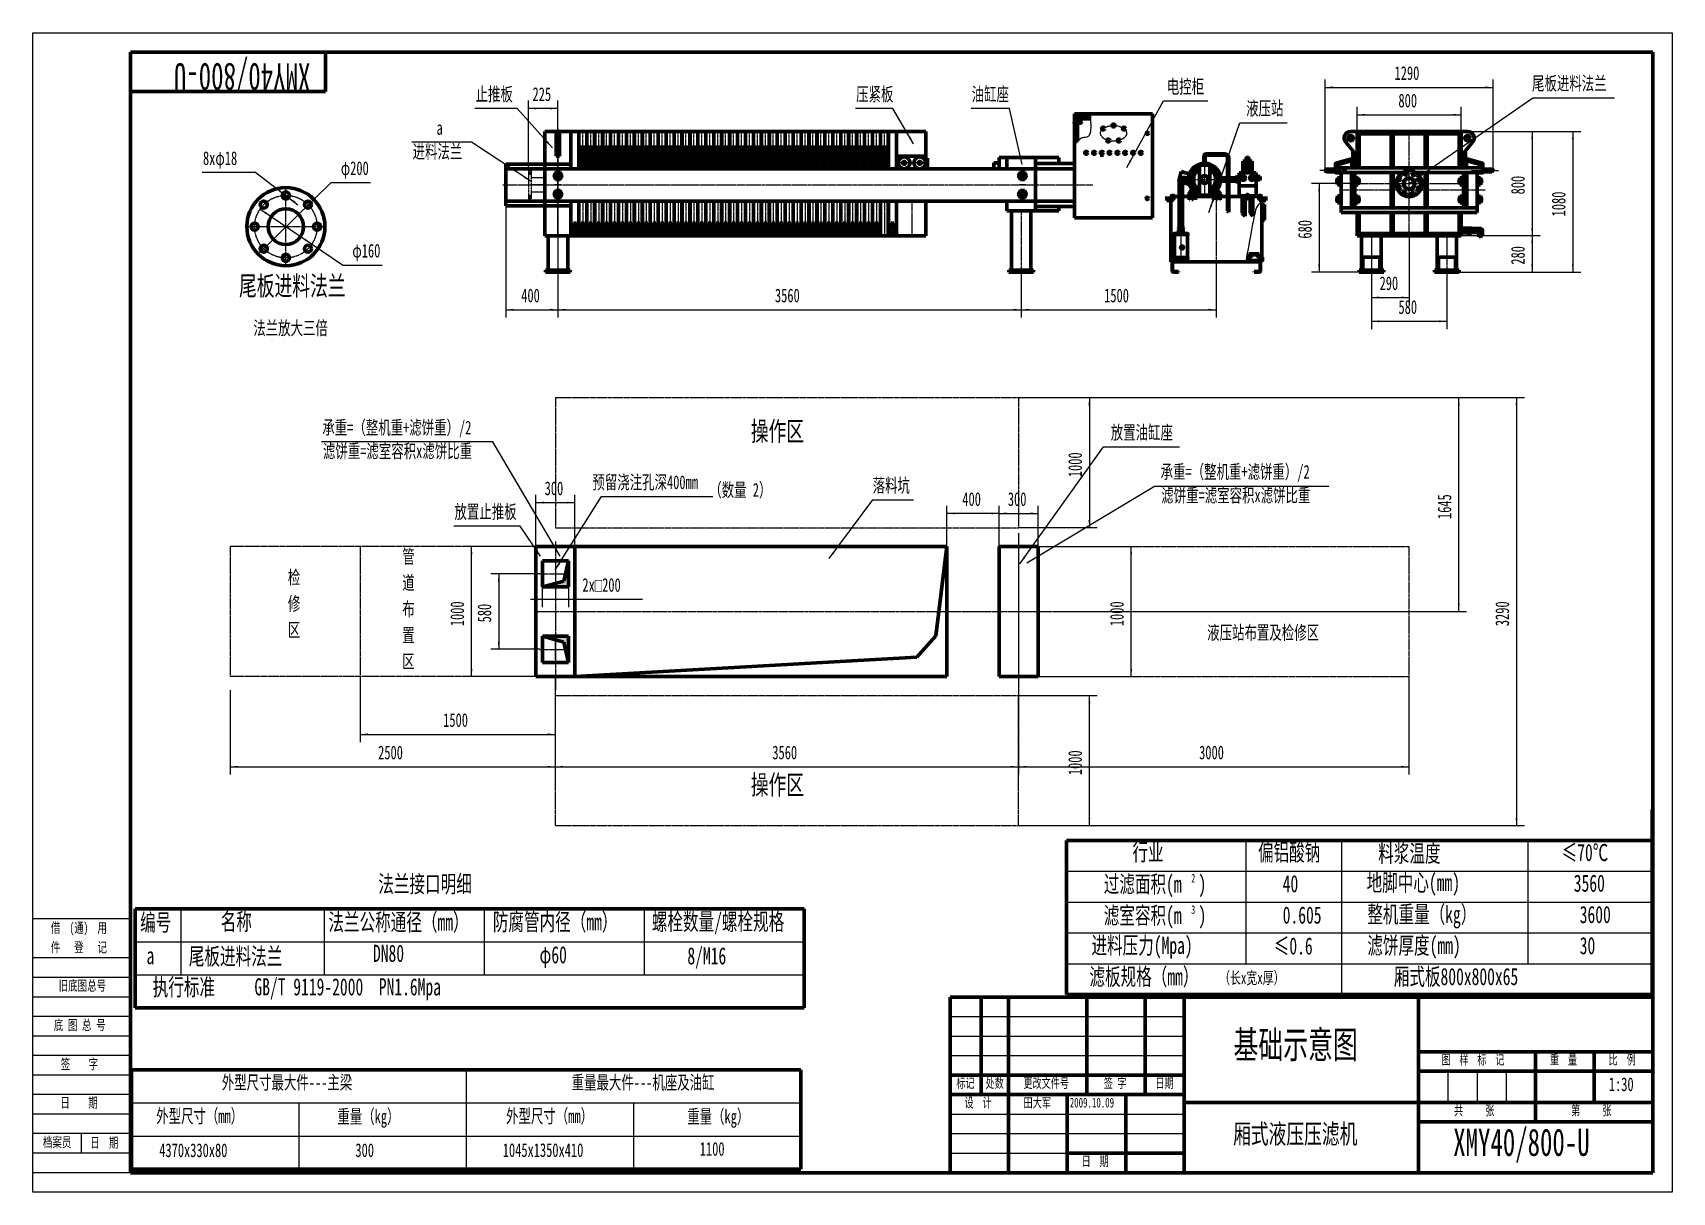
# Model space of a CAD drawing. Header units: millimetres. Extents: x -6300 to 6300, y -4455 to 4455.
import ezdxf

# ---------------------------------------------------------------- set-up
doc = ezdxf.new("R2010")
doc.units = ezdxf.units.MM
for name, pattern in [('EB_DASH', [6, 3, -3]), ('EB_DASHDOT', [39, 30, -3, 3, -3]), ('EB_DASHDOTDOT', [45, 30, -3, 3, -3, 3, -3])]:
    doc.linetypes.add(name, pattern=pattern)
for name, color, linetype, lineweight in [('CAXA0', 7, 'Continuous', 70), ('CAXA1', 1, 'EB_DASHDOT', 25), ('CAXA2', 6, 'EB_DASH', 25), ('CAXA3', 2, 'Continuous', 25), ('CAXA4', 3, 'Continuous', 25), ('CAXA5', 4, 'Continuous', 25)]:
    doc.layers.add(name, color=color, linetype=linetype, lineweight=lineweight)
doc.styles.add('UserTxtStyle2', font='', dxfattribs={"width": 0.667})
doc.styles.add('UserTxtStyle3', font='', dxfattribs={"width": 0.667})
doc.styles.add('标准', font='', dxfattribs={"width": 0.667})
doc.styles.get('UserTxtStyle2').set_extended_font_data('FangSong_GB2312')
doc.styles.get('UserTxtStyle3').set_extended_font_data('FangSong_GB2312')
doc.styles.get('标准').set_extended_font_data('SimSun')
doc.dimstyles.new('标准', dxfattribs={"dimscale": 30, "dimtxt": 3.5, "dimasz": 2, "dimexe": 2, "dimexo": 0, "dimtad": 1, "dimdec": 0, "dimzin": 0, "dimdsep": 46, "dimtxsty": '标准', "dimcen": 0, "dimdle": 3, "dimaunit": 1, "dimazin": 2, "dimtfac": 1, "dimtmove": 0, "dimatfit": 3, "dimfxl": 0, "dimtolj": 1, "dimtzin": 0, "dimarcsym": 0})

msp = doc.modelspace()

# ---------------------------------------------------------------- texts
at = {"layer": 'CAXA0', "linetype": 'Continuous', "lineweight": 25, "char_height": 75, "attachment_point": 1, "style": 'UserTxtStyle2'}
for s, insert in [('\\fFangSong_GB2312|b0|i0|p34;图  样  标  记', (4526.4, -3398.6)), ('\\fFangSong_GB2312|b0|i0|p34;重  量', (5360.9, -3398.6)), ('\\fFangSong_GB2312|b0|i0|p34;比  例', (5810.9, -3398.6)), ('\\fFangSong_GB2312|b0|i0|p34;标记', (797.7, -3578.6)), ('\\fFangSong_GB2312|b0|i0|p34;处数', (1022.7, -3578.6)), ('\\fFangSong_GB2312|b0|i0|p34;更改文件号', (1313.7, -3578.6)), ('\\fFangSong_GB2312|b0|i0|p34;签 字', (1931.8, -3578.6)), ('\\fFangSong_GB2312|b0|i0|p34;日期', (2327.7, -3578.6)), ('\\fFangSong_GB2312|b0|i0|p34;设  计', (860.9, -3728.6)), ('\\fFangSong_GB2312|b0|i0|p34;共     张', (4623.3, -3788.6)), ('\\fFangSong_GB2312|b0|i0|p34;第     张', (5523.3, -3788.6)), ('\\fFangSong_GB2312|b0|i0|p34;日  期', (1760.9, -4178.6))]:
    msp.add_mtext(s, dxfattribs=dict(at, insert=insert))
at = {"layer": 'CAXA4', "linetype": 'Continuous', "lineweight": 25, "attachment_point": 1, "style": '标准'}
for s, insert, char_height in [('\\fSimSun|b0|i0|p34;尾板进料法兰', (-4715, 2585.6), 150), ('\\fSimSun|b0|i0|p34;法兰放大三倍', (-4605.3, 2238.7), 105), ('\\fSimSun|b0|i0|p34;操作区', (-781.6, 1468.1), 150), ('\\fSimSun|b0|i0|p34;（数量 2）', (-1100.6, 994.5), 105), ('\\fSimSun|b0|i0|p34;管', (-3460.4, 482.5), 105), ('\\fSimSun|b0|i0|p34;检', (-4339.6, 322.2), 105), ('\\fSimSun|b0|i0|p34;道', (-3460.4, 281.1), 105), ('\\fSimSun|b0|i0|p34;修', (-4339.6, 120.8), 105), ('\\fSimSun|b0|i0|p34;布', (-3460.4, 79.7), 105), ('\\fSimSun|b0|i0|p34;区', (-4339.6, -80.6), 105), ('\\fSimSun|b0|i0|p34;置', (-3460.4, -121.7), 105), ('\\fSimSun|b0|i0|p34;液压站布置及检修区', (2726.2, -101.7), 105), ('\\fSimSun|b0|i0|p34;区', (-3460.4, -323.1), 105), ('\\fSimSun|b0|i0|p34;操作区', (-781.6, -1248.7), 150), ('\\fSimSun|b0|i0|p34;行业', (2151.6, -1775.1), 131.65), ('\\fSimSun|b0|i0|p34;偏铝酸钠', (3116.6, -1777), 131.65), ('\\fSimSun|b0|i0|p34;料浆温度', (4040.2, -1786.2), 131.65), ('\\fSimSun|b0|i0|p34;≤70℃', (5450.4, -1778.4), 131.65), ('\\fSimSun|b0|i0|p34;法兰接口明细', (-3644.8, -2019.9), 131.654), ('\\fSimSun|b0|i0|p34;地脚中心(mm)', (3951.1, -2009.6), 131.65), ('\\fSimSun|b0|i0|p34;3560', (5543.3, -2014.3), 131.65), ('\\fSimSun|b0|i0|p34;40', (3306.3, -2018.2), 131.65), ('\\fSimSun|b0|i0|p34;0.605', (3306.3, -2259.2), 131.65), ('\\fSimSun|b0|i0|p34;整机重量（kg）', (3956.6, -2253.4), 131.65), ('\\fSimSun|b0|i0|p34;3600', (5589.1, -2255), 131.65), ('\\fSimSun|b0|i0|p34;编号', (-5474.9, -2315.7), 131.654), ('\\fSimSun|b0|i0|p34;名称', (-4855.6, -2309.9), 131.654), ('\\fSimSun|b0|i0|p34;法兰公称通径（mm）', (-4028.3, -2313.2), 131.654), ('\\fSimSun|b0|i0|p34;防腐管内径（mm）', (-2764.5, -2311.8), 131.654), ('\\fSimSun|b0|i0|p34;螺栓数量/螺栓规格', (-1542.5, -2309.9), 131.654), ('\\fSimSun|b0|i0|p34;进料压力(Mpa)', (1836.6, -2492), 131.65), ('\\fSimSun|b0|i0|p34;≤0.6', (3238.1, -2496.9), 131.65), ('\\fSimSun|b0|i0|p34;滤饼厚度(mm)', (3956.6, -2492.8), 131.65), ('\\fSimSun|b0|i0|p34;30', (5589.1, -2494.5), 131.65), ('\\fSimSun|b0|i0|p34;a', (-5425.9, -2571.1), 131.658), ('\\fSimSun|b0|i0|p34;尾板进料法兰', (-5100.6, -2576.1), 131.658), ('\\fSimSun|b0|i0|p34;DN80', (-3685.3, -2553.2), 131.658), ('\\fSimSun|b0|i0|p34;φ60', (-2405.6, -2564.4), 131.658), ('\\fSimSun|b0|i0|p34;8/M16', (-1269.2, -2572.9), 131.654), ('\\fSimSun|b0|i0|p34;滤板规格（mm）', (1820.7, -2732.6), 131.65), ('\\fSimSun|b0|i0|p34;（长x宽x厚）', (2817.8, -2761.6), 92.155), ('\\fSimSun|b0|i0|p34;厢式板800x800x65', (4160, -2732), 131.65), ('\\fSimSun|b0|i0|p34;执行标准', (-5378.4, -2812.5), 131.654), ('\\fSimSun|b0|i0|p34;GB/T 9119-2000  PN1.6Mpa', (-4596.5, -2810.8), 131.654), ('\\fSimSun|b0|i0|p34;外型尺寸最大件---主梁', (-4847.5, -3558.7), 105), ('\\fSimSun|b0|i0|p34;重量最大件---机座及油缸', (-2158.7, -3558.7), 105), ('\\fSimSun|b0|i0|p34;外型尺寸（mm）', (-5351.6, -3817), 105), ('\\fSimSun|b0|i0|p34;重量（kg）', (-3959.3, -3820.4), 105), ('\\fSimSun|b0|i0|p34;外型尺寸（mm）', (-2662.7, -3817), 105), ('\\fSimSun|b0|i0|p34;重量（kg）', (-1270.5, -3820.4), 105), ('\\fSimSun|b0|i0|p34;4370x330x80', (-5328.2, -4080), 105), ('\\fSimSun|b0|i0|p34;300', (-3820.6, -4079.4), 105), ('\\fSimSun|b0|i0|p34;1045x1350x410', (-2687.9, -4078.8), 105), ('\\fSimSun|b0|i0|p34;1100', (-1173.9, -4069.7), 105)]:
    msp.add_mtext(s, dxfattribs=dict(at, insert=insert, char_height=char_height))

# ---------------------------------------------------------------- blocks, each defined once
blk = doc.blocks.new('CAXBLOCK1', base_point=(-5550, -4305))
at = {"layer": 'CAXA3'}
for p, q in [((-5550, -2355), (-6300, -2355)), ((-5550, -2655), (-6300, -2655)), ((-5550, -2805), (-6300, -2805)), ((-5550, -2955), (-6300, -2955)), ((-5550, -3105), (-6300, -3105)), ((-5550, -3255), (-6300, -3255)), ((-5550, -3405), (-6300, -3405)), ((-5550, -3555), (-6300, -3555)), ((-5550, -3705), (-6300, -3705)), ((-5550, -3855), (-6300, -3855)), ((-5550, -4005), (-6300, -4005)), ((-5925, -4155), (-5925, -4005)), ((-5550, -4155), (-6300, -4155)), ((-5550, -4305), (-6300, -4305))]:
    blk.add_line(p, q, dxfattribs=at)
at = {"layer": 'CAXA0', "linetype": 'Continuous', "lineweight": 25, "char_height": 78, "attachment_point": 1}
for s, insert, style in [('\\fFangSong_GB2312|b0|i0|p34;借  (通)  用', (-6161, -2384), 'UserTxtStyle2'), ('\\fFangSong_GB2312|b0|i0|p34;件   登   记', (-6161, -2534), 'UserTxtStyle2'), ('\\fFangSong_GB2312|b0|i0|p34;旧底图总号', (-6101, -2828), 'UserTxtStyle2'), ('\\fFangSong_GB2312|b0|i0|p34;底 图 总 号', (-6138, -3131), 'UserTxtStyle2'), ('\\fFangSong_GB2312|b0|i0|p34;签    字', (-6085, -3432), 'UserTxtStyle2'), ('\\fFangSong_GB2312|b0|i0|p34;日    期', (-6088, -3728), 'UserTxtStyle3'), ('\\fFangSong_GB2312|b0|i0|p34;档案员', (-6222, -4031), 'UserTxtStyle2'), ('\\fFangSong_GB2312|b0|i0|p34;日  期', (-5859, -4035), 'UserTxtStyle2')]:
    blk.add_mtext(s, dxfattribs=dict(at, insert=insert, style=style))
blk = doc.blocks.new('CAXBLOCK0', base_point=(6150, -4305))
at = {"layer": 'CAXA0', "linetype": 'Continuous', "lineweight": 70}
for p, q in [((6150, 4305), (-5550, 4305)), ((-5550, 4305), (-5550, -4305)), ((6150, -4305), (6150, 4305)), ((-5550, -4305), (6150, -4305))]:
    blk.add_line(p, q, dxfattribs=at)
at = {"layer": 'CAXA0'}
for p, q in [((-4050, 4305), (-4050, 4005)), ((-4050, 4005), (-5550, 4005))]:
    blk.add_line(p, q, dxfattribs=at)
at = {"layer": 'CAXA3', "linetype": 'Continuous', "lineweight": 25}
for p, q in [((-6300, 4455), (6300, 4455)), ((-6300, -4455), (-6300, 4455)), ((6300, 4455), (6300, -4455)), ((6300, -4455), (-6300, -4455))]:
    blk.add_line(p, q, dxfattribs=at)
at = {"layer": 'CAXA0'}
blk.add_blockref('CAXBLOCK1', (-5550, -4305), dxfattribs=at)
at = {"layer": 'CAXA0', "linetype": 'Continuous', "lineweight": 25, "insert": (-4167, 4011), "char_height": 210, "attachment_point": 1, "rotation": 180, "style": '标准'}
blk.add_mtext('\\fSimSun|b0|i0|p34;XMY40/800-U', dxfattribs=at)
blk = doc.blocks.new('*D38')
at = {"layer": 'CAXA4', "linetype": 'Continuous', "lineweight": 25}
for points in [[(-2284, -1186), (-2224, -1193), (-2224, -1178)], [(1276, -1186), (1216, -1193), (1216, -1178)]]:
    blk.add_hatch(color=0, dxfattribs=at).paths.add_polyline_path(points, flags=0)
at = {"layer": 'CAXA4', "color": 0, "linetype": 'Continuous', "lineweight": 25}
for p, q in [((-2284, -493), (-2284, -1246)), ((1276, -596), (1276, -1246)), ((-2284, -1186), (1276, -1186))]:
    blk.add_line(p, q, dxfattribs=at)
at = {"layer": 'CAXA4', "color": 0, "linetype": 'Continuous', "lineweight": 25, "insert": (-616, -1023), "char_height": 105, "attachment_point": 1, "style": '标准'}
blk.add_mtext('\\fSimSun|b0|i0|p34;3560', dxfattribs=at)
blk = doc.blocks.new('*D39')
at = {"layer": 'CAXA4', "linetype": 'Continuous', "lineweight": 25}
for points in [[(-2719, 297), (-2726, 237), (-2711, 237)], [(-2719, -283), (-2726, -223), (-2711, -223)]]:
    blk.add_hatch(color=0, dxfattribs=at).paths.add_polyline_path(points, flags=0)
at = {"layer": 'CAXA4', "color": 0, "linetype": 'Continuous', "lineweight": 25}
for p, q in [((-2404, 297), (-2779, 297)), ((-2719, 297), (-2719, -283)), ((-2404, -283), (-2779, -283))]:
    blk.add_line(p, q, dxfattribs=at)
at = {"layer": 'CAXA4', "color": 0, "linetype": 'Continuous', "lineweight": 25, "insert": (-2882, -76), "char_height": 105, "attachment_point": 1, "rotation": 90, "style": '标准'}
blk.add_mtext('\\fSimSun|b0|i0|p34;580', dxfattribs=at)
blk = doc.blocks.new('*D40')
at = {"layer": 'CAXA4', "linetype": 'Continuous', "lineweight": 25}
for points in [[(-2928, 507), (-2921, 447), (-2936, 447)], [(-2928, -493), (-2921, -433), (-2936, -433)]]:
    blk.add_hatch(color=0, dxfattribs=at).paths.add_polyline_path(points, flags=0)
at = {"layer": 'CAXA4', "color": 0, "linetype": 'Continuous', "lineweight": 25}
for p, q in [((-2434, 507), (-2988, 507)), ((-2928, -493), (-2928, 507)), ((-2434, -493), (-2988, -493))]:
    blk.add_line(p, q, dxfattribs=at)
at = {"layer": 'CAXA4', "color": 0, "linetype": 'Continuous', "lineweight": 25, "insert": (-3091, -105), "char_height": 105, "attachment_point": 1, "rotation": 90, "style": '标准'}
blk.add_mtext('\\fSimSun|b0|i0|p34;1000', dxfattribs=at)
blk = doc.blocks.new('*D41')
at = {"layer": 'CAXA4', "linetype": 'Continuous', "lineweight": 25}
for points in [[(726, 761), (786, 769), (786, 754)], [(1126, 761), (1066, 769), (1066, 754)]]:
    blk.add_hatch(color=0, dxfattribs=at).paths.add_polyline_path(points, flags=0)
at = {"layer": 'CAXA4', "color": 0, "linetype": 'Continuous', "lineweight": 25}
for p, q in [((726, 507), (726, 821)), ((1126, 761), (726, 761)), ((1126, 507), (1126, 821))]:
    blk.add_line(p, q, dxfattribs=at)
at = {"layer": 'CAXA4', "color": 0, "linetype": 'Continuous', "lineweight": 25, "insert": (844, 924), "char_height": 105, "attachment_point": 1, "style": '标准'}
blk.add_mtext('\\fSimSun|b0|i0|p34;400', dxfattribs=at)
blk = doc.blocks.new('*D42')
at = {"layer": 'CAXA4', "linetype": 'Continuous', "lineweight": 25}
for points in [[(1126, 761), (1186, 754), (1186, 769)], [(1426, 761), (1366, 754), (1366, 769)]]:
    blk.add_hatch(color=0, dxfattribs=at).paths.add_polyline_path(points, flags=0)
at = {"layer": 'CAXA4', "color": 0, "linetype": 'Continuous', "lineweight": 25}
for p, q in [((1126, 507), (1126, 821)), ((1126, 761), (1426, 761)), ((1426, 507), (1426, 821))]:
    blk.add_line(p, q, dxfattribs=at)
at = {"layer": 'CAXA4', "color": 0, "linetype": 'Continuous', "lineweight": 25, "insert": (1194, 924), "char_height": 105, "attachment_point": 1, "style": '标准'}
blk.add_mtext('\\fSimSun|b0|i0|p34;300', dxfattribs=at)
blk = doc.blocks.new('*D43')
at = {"layer": 'CAXA4', "linetype": 'Continuous', "lineweight": 25}
blk.add_hatch(color=0, dxfattribs=at).paths.add_polyline_path([(-2284, 327), (-2246, 374), (-2258, 382)], flags=0)
at = {"layer": 'CAXA4', "color": 0, "linetype": 'Continuous', "lineweight": 25}
for p, q in [((-2284, 327), (-1929, 891)), ((-1929, 891), (-1073, 891))]:
    blk.add_line(p, q, dxfattribs=at)
at = {"layer": 'CAXA4', "color": 0, "linetype": 'Continuous', "lineweight": 25, "insert": (-1999, 1054), "char_height": 105, "attachment_point": 1, "style": '标准'}
blk.add_mtext('\\fSimSun|b0|i0|p34;预留浇注孔深400mm', dxfattribs=at)
blk = doc.blocks.new('*D44')
at = {"layer": 'CAXA4', "linetype": 'Continuous', "lineweight": 25}
for points in [[(-2384, 101), (-2444, 109), (-2444, 94)], [(-2184, 101), (-2124, 109), (-2124, 94)]]:
    blk.add_hatch(color=0, dxfattribs=at).paths.add_polyline_path(points, flags=0)
at = {"layer": 'CAXA4', "color": 0, "linetype": 'Continuous', "lineweight": 25}
for p, q in [((-2384, 197), (-2384, 41)), ((-2184, 197), (-2184, 41)), ((-1615, 101), (-2474, 101))]:
    blk.add_line(p, q, dxfattribs=at)
at = {"layer": 'CAXA4', "color": 0, "linetype": 'Continuous', "lineweight": 25, "insert": (-2076, 264), "char_height": 105, "attachment_point": 1, "style": '标准'}
blk.add_mtext('\\fSimSun|b0|i0|p34;2x{\\Fgdt;o}200', dxfattribs=at)
blk = doc.blocks.new('*D45')
at = {"layer": 'CAXA4', "linetype": 'Continuous', "lineweight": 25}
blk.add_hatch(color=0, dxfattribs=at).paths.add_polyline_path([(-2397, 433), (-2425, 487), (-2437, 479)], flags=0)
at = {"layer": 'CAXA4', "color": 0, "linetype": 'Continuous', "lineweight": 25}
for p, q in [((-2553, 664), (-3064, 664)), ((-2397, 433), (-2553, 664))]:
    blk.add_line(p, q, dxfattribs=at)
at = {"layer": 'CAXA4', "color": 0, "linetype": 'Continuous', "lineweight": 25, "insert": (-3059, 827), "char_height": 105, "attachment_point": 1, "style": '标准'}
blk.add_mtext('\\fSimSun|b0|i0|p34;放置止推板', dxfattribs=at)
blk = doc.blocks.new('*D46')
at = {"layer": 'CAXA4', "linetype": 'Continuous', "lineweight": 25}
for points in [[(-2434, 845), (-2374, 837), (-2374, 852)], [(-2134, 845), (-2194, 837), (-2194, 852)]]:
    blk.add_hatch(color=0, dxfattribs=at).paths.add_polyline_path(points, flags=0)
at = {"layer": 'CAXA4', "color": 0, "linetype": 'Continuous', "lineweight": 25}
for p, q in [((-2434, 507), (-2434, 905)), ((-2134, 507), (-2134, 905)), ((-2434, 845), (-2134, 845))]:
    blk.add_line(p, q, dxfattribs=at)
at = {"layer": 'CAXA4', "color": 0, "linetype": 'Continuous', "lineweight": 25, "insert": (-2366, 1007), "char_height": 105, "attachment_point": 1, "style": '标准'}
blk.add_mtext('\\fSimSun|b0|i0|p34;300', dxfattribs=at)
blk = doc.blocks.new('*D47')
at = {"layer": 'CAXA4', "linetype": 'Continuous', "lineweight": 25}
for points in [[(-4784, -1186), (-4724, -1193), (-4724, -1178)], [(-2284, -1186), (-2344, -1193), (-2344, -1178)]]:
    blk.add_hatch(color=0, dxfattribs=at).paths.add_polyline_path(points, flags=0)
at = {"layer": 'CAXA4', "color": 0, "linetype": 'Continuous', "lineweight": 25}
for p, q in [((-4784, -596), (-4784, -1246)), ((-2284, -596), (-2284, -1246)), ((-4784, -1186), (-2284, -1186))]:
    blk.add_line(p, q, dxfattribs=at)
at = {"layer": 'CAXA4', "color": 0, "linetype": 'Continuous', "lineweight": 25, "insert": (-3646, -1023), "char_height": 105, "attachment_point": 1, "style": '标准'}
blk.add_mtext('\\fSimSun|b0|i0|p34;2500', dxfattribs=at)
blk = doc.blocks.new('CAXBLOCK37')
at = {"layer": 'CAXA4', "attachment_point": 1, "style": '标准'}
for s, insert, char_height in [('\\fSimSun|b0|i0|p34;过滤面积(m', (1931, -2021), 131.65), ('\\fSimSun|b0|i0|p34;2', (2603, -2009), 65.82), ('\\fSimSun|b0|i0|p34;)', (2659, -2021), 131.65)]:
    blk.add_mtext(s, dxfattribs=dict(at, insert=insert, char_height=char_height))
blk = doc.blocks.new('CAXBLOCK38')
at = {"layer": 'CAXA4', "attachment_point": 1, "style": '标准'}
for s, insert, char_height in [('\\fSimSun|b0|i0|p34;滤室容积(m', (1931, -2262), 131.65), ('\\fSimSun|b0|i0|p34;3', (2603, -2250), 65.83), ('\\fSimSun|b0|i0|p34;)', (2659, -2262), 131.65)]:
    blk.add_mtext(s, dxfattribs=dict(at, insert=insert, char_height=char_height))
blk = doc.blocks.new('CAXBLOCK39', base_point=(3865, 3175))
at = {"layer": 'CAXA0'}
for p, q in [((3865, 3195), (3865, 3155)), ((3867, 3201), (3887, 3201)), ((3887, 3188), (3867, 3188)), ((3887, 3161), (3867, 3161)), ((3889, 3195), (3889, 3155)), ((3867, 3148), (3887, 3148))]:
    blk.add_line(p, q, dxfattribs=at)
for centre, radius, start, end in [((3877, 3195), 12, 146.4113, 213.5887), ((3910, 3175), 45, 162.8371, 197.1629), ((3877, 3155), 12, 146.4113, 213.5887), ((3877, 3195), 12, 326.4113, 33.5887), ((3844, 3175), 45, 342.8371, 17.1629), ((3877, 3155), 12, 326.4113, 33.5887)]:
    blk.add_arc(centre, radius, start, end, dxfattribs=at)
at = {"layer": 'CAXA1', "linetype": 'EB_DASHDOT', "lineweight": 25}
blk.add_line((3863, 3175), (3892, 3175), dxfattribs=at)
blk = doc.blocks.new('CAXBLOCK40', base_point=(4692, 3175))
at = {"layer": 'CAXA0'}
for p, q in [((4667, 3195), (4667, 3155)), ((4690, 3201), (4669, 3201)), ((4669, 3188), (4690, 3188)), ((4669, 3161), (4690, 3161)), ((4692, 3195), (4692, 3155)), ((4690, 3148), (4669, 3148))]:
    blk.add_line(p, q, dxfattribs=at)
for centre, radius, start, end in [((4679, 3195), 12, 146.4113, 213.5887), ((4712, 3175), 45, 162.8371, 197.1629), ((4679, 3155), 12, 146.4113, 213.5887), ((4680, 3195), 12, 326.4113, 33.5887), ((4647, 3175), 45, 342.8371, 17.1629), ((4680, 3155), 12, 326.4113, 33.5887)]:
    blk.add_arc(centre, radius, start, end, dxfattribs=at)
at = {"layer": 'CAXA1', "linetype": 'EB_DASHDOT', "lineweight": 25}
blk.add_line((4694, 3175), (4664, 3175), dxfattribs=at)
blk = doc.blocks.new('CAXBLOCK42')
at = {"layer": 'CAXA0', "color": 0, "linetype": 'Continuous', "lineweight": 25}
for p, q in [((4696, 3196), (4692, 3200)), ((4696, 3191), (4692, 3195)), ((4696, 3200), (4693, 3203))]:
    blk.add_line(p, q, dxfattribs=at)
blk = doc.blocks.new('CAXBLOCK43')
at = {"layer": 'CAXA0', "color": 0, "linetype": 'Continuous', "lineweight": 25}
for p, q in [((4696, 3153), (4692, 3157)), ((4696, 3149), (4692, 3153)), ((4696, 3157), (4695, 3158)), ((4694, 3147), (4692, 3149))]:
    blk.add_line(p, q, dxfattribs=at)
blk = doc.blocks.new('CAXBLOCK41', base_point=(4696, 3175))
at = {"layer": 'CAXA0'}
for p, q in [((4692, 3147), (4692, 3203)), ((4692, 3203), (4696, 3203)), ((4692, 3191), (4696, 3191)), ((4696, 3158), (4692, 3158)), ((4696, 3203), (4696, 3147)), ((4696, 3147), (4692, 3147))]:
    blk.add_line(p, q, dxfattribs=at)
at = {"layer": 'CAXA1', "color": 1, "linetype": 'EB_DASHDOT', "lineweight": 25}
blk.add_line((4699, 3175), (4689, 3175), dxfattribs=at)
at = {"layer": 'CAXA5'}
for name in ['CAXBLOCK42', 'CAXBLOCK43']:
    blk.add_blockref(name, (0, 0), dxfattribs=at)
blk = doc.blocks.new('CAXBLOCK44', base_point=(4692, 3315))
at = {"layer": 'CAXA0'}
for p, q in [((4667, 3335), (4667, 3295)), ((4690, 3341), (4669, 3341)), ((4669, 3328), (4690, 3328)), ((4669, 3301), (4690, 3301)), ((4690, 3288), (4669, 3288)), ((4692, 3335), (4692, 3295))]:
    blk.add_line(p, q, dxfattribs=at)
for centre, radius, start, end in [((4679, 3335), 12, 146.4113, 213.5887), ((4712, 3315), 45, 162.8371, 197.1629), ((4679, 3295), 12, 146.4113, 213.5887), ((4680, 3335), 12, 326.4113, 33.5887), ((4647, 3315), 45, 342.8371, 17.1629), ((4680, 3295), 12, 326.4113, 33.5887)]:
    blk.add_arc(centre, radius, start, end, dxfattribs=at)
at = {"layer": 'CAXA1', "linetype": 'EB_DASHDOT', "lineweight": 25}
blk.add_line((4694, 3315), (4664, 3315), dxfattribs=at)
blk = doc.blocks.new('CAXBLOCK46')
at = {"layer": 'CAXA0', "color": 0, "linetype": 'Continuous', "lineweight": 25}
for p, q in [((4696, 3336), (4692, 3340)), ((4696, 3331), (4692, 3335)), ((4696, 3340), (4693, 3343))]:
    blk.add_line(p, q, dxfattribs=at)
blk = doc.blocks.new('CAXBLOCK47')
at = {"layer": 'CAXA0', "color": 0, "linetype": 'Continuous', "lineweight": 25}
for p, q in [((4696, 3293), (4692, 3297)), ((4696, 3289), (4692, 3293)), ((4694, 3287), (4692, 3289)), ((4696, 3297), (4695, 3298))]:
    blk.add_line(p, q, dxfattribs=at)
blk = doc.blocks.new('CAXBLOCK45', base_point=(4696, 3315))
at = {"layer": 'CAXA0'}
for p, q in [((4692, 3287), (4692, 3343)), ((4692, 3343), (4696, 3343)), ((4692, 3331), (4696, 3331)), ((4696, 3298), (4692, 3298)), ((4696, 3287), (4692, 3287)), ((4696, 3343), (4696, 3287))]:
    blk.add_line(p, q, dxfattribs=at)
at = {"layer": 'CAXA1', "color": 1, "linetype": 'EB_DASHDOT', "lineweight": 25}
blk.add_line((4699, 3315), (4689, 3315), dxfattribs=at)
at = {"layer": 'CAXA5'}
for name in ['CAXBLOCK46', 'CAXBLOCK47']:
    blk.add_blockref(name, (0, 0), dxfattribs=at)
blk = doc.blocks.new('CAXBLOCK49')
at = {"layer": 'CAXA0', "color": 0, "linetype": 'Continuous', "lineweight": 25}
for p, q in [((3865, 3199), (3861, 3203)), ((3865, 3195), (3861, 3199)), ((3864, 3191), (3861, 3195))]:
    blk.add_line(p, q, dxfattribs=at)
blk = doc.blocks.new('CAXBLOCK50')
at = {"layer": 'CAXA0', "color": 0, "linetype": 'Continuous', "lineweight": 25}
for p, q in [((3865, 3153), (3861, 3157)), ((3865, 3148), (3861, 3152)), ((3865, 3157), (3863, 3158)), ((3862, 3147), (3861, 3148))]:
    blk.add_line(p, q, dxfattribs=at)
blk = doc.blocks.new('CAXBLOCK48', base_point=(3861, 3175))
at = {"layer": 'CAXA0'}
for p, q in [((3865, 3203), (3861, 3203)), ((3861, 3203), (3861, 3147)), ((3865, 3191), (3861, 3191)), ((3861, 3158), (3865, 3158)), ((3865, 3147), (3865, 3203)), ((3861, 3147), (3865, 3147))]:
    blk.add_line(p, q, dxfattribs=at)
at = {"layer": 'CAXA1', "color": 1, "linetype": 'EB_DASHDOT', "lineweight": 25}
blk.add_line((3858, 3175), (3868, 3175), dxfattribs=at)
at = {"layer": 'CAXA5'}
for name in ['CAXBLOCK49', 'CAXBLOCK50']:
    blk.add_blockref(name, (0, 0), dxfattribs=at)
blk = doc.blocks.new('CAXBLOCK51', base_point=(3865, 3315))
at = {"layer": 'CAXA0'}
for p, q in [((3865, 3335), (3865, 3295)), ((3867, 3341), (3887, 3341)), ((3887, 3328), (3867, 3328)), ((3887, 3301), (3867, 3301)), ((3867, 3288), (3887, 3288)), ((3889, 3335), (3889, 3295))]:
    blk.add_line(p, q, dxfattribs=at)
for centre, radius, start, end in [((3877, 3335), 12, 146.4113, 213.5887), ((3910, 3315), 45, 162.8371, 197.1629), ((3877, 3295), 12, 146.4113, 213.5887), ((3877, 3335), 12, 326.4113, 33.5887), ((3844, 3315), 45, 342.8371, 17.1629), ((3877, 3295), 12, 326.4113, 33.5887)]:
    blk.add_arc(centre, radius, start, end, dxfattribs=at)
at = {"layer": 'CAXA1', "linetype": 'EB_DASHDOT', "lineweight": 25}
blk.add_line((3863, 3315), (3892, 3315), dxfattribs=at)
blk = doc.blocks.new('CAXBLOCK53')
at = {"layer": 'CAXA0', "color": 0, "linetype": 'Continuous', "lineweight": 25}
for p, q in [((3865, 3339), (3861, 3343)), ((3865, 3335), (3861, 3339)), ((3864, 3331), (3861, 3335))]:
    blk.add_line(p, q, dxfattribs=at)
blk = doc.blocks.new('CAXBLOCK54')
at = {"layer": 'CAXA0', "color": 0, "linetype": 'Continuous', "lineweight": 25}
for p, q in [((3865, 3293), (3861, 3297)), ((3865, 3288), (3861, 3292)), ((3862, 3287), (3861, 3288)), ((3865, 3297), (3863, 3298))]:
    blk.add_line(p, q, dxfattribs=at)
blk = doc.blocks.new('CAXBLOCK52', base_point=(3861, 3315))
at = {"layer": 'CAXA0'}
for p, q in [((3865, 3343), (3861, 3343)), ((3861, 3343), (3861, 3287)), ((3865, 3331), (3861, 3331)), ((3861, 3298), (3865, 3298)), ((3861, 3287), (3865, 3287)), ((3865, 3287), (3865, 3343))]:
    blk.add_line(p, q, dxfattribs=at)
at = {"layer": 'CAXA1', "color": 1, "linetype": 'EB_DASHDOT', "lineweight": 25}
blk.add_line((3858, 3315), (3868, 3315), dxfattribs=at)
at = {"layer": 'CAXA5'}
for name in ['CAXBLOCK53', 'CAXBLOCK54']:
    blk.add_blockref(name, (0, 0), dxfattribs=at)
blk = doc.blocks.new('CAXBLOCK55', base_point=(4805, 3175))
at = {"layer": 'CAXA0'}
for p, q in [((4805, 3195), (4805, 3155)), ((4807, 3201), (4827, 3201)), ((4827, 3188), (4807, 3188)), ((4827, 3161), (4807, 3161)), ((4829, 3195), (4829, 3155)), ((4807, 3148), (4827, 3148))]:
    blk.add_line(p, q, dxfattribs=at)
for centre, radius, start, end in [((4817, 3195), 12, 146.4113, 213.5887), ((4850, 3175), 45, 162.8371, 197.1629), ((4817, 3155), 12, 146.4113, 213.5887), ((4817, 3195), 12, 326.4113, 33.5887), ((4784, 3175), 45, 342.8371, 17.1629), ((4817, 3155), 12, 326.4113, 33.5887)]:
    blk.add_arc(centre, radius, start, end, dxfattribs=at)
at = {"layer": 'CAXA1', "linetype": 'EB_DASHDOT', "lineweight": 25}
blk.add_line((4803, 3175), (4832, 3175), dxfattribs=at)
blk = doc.blocks.new('CAXBLOCK57')
at = {"layer": 'CAXA0', "color": 0, "linetype": 'Continuous', "lineweight": 25}
for p, q in [((4805, 3197), (4801, 3201)), ((4805, 3193), (4801, 3197)), ((4802, 3191), (4801, 3192)), ((4805, 3201), (4803, 3203))]:
    blk.add_line(p, q, dxfattribs=at)
blk = doc.blocks.new('CAXBLOCK58')
at = {"layer": 'CAXA0', "color": 0, "linetype": 'Continuous', "lineweight": 25}
for p, q in [((4805, 3155), (4801, 3158)), ((4805, 3150), (4801, 3154)), ((4804, 3147), (4801, 3150))]:
    blk.add_line(p, q, dxfattribs=at)
blk = doc.blocks.new('CAXBLOCK56', base_point=(4801, 3175))
at = {"layer": 'CAXA0'}
for p, q in [((4805, 3203), (4801, 3203)), ((4801, 3203), (4801, 3147)), ((4805, 3191), (4801, 3191)), ((4801, 3158), (4805, 3158)), ((4805, 3147), (4805, 3203)), ((4801, 3147), (4805, 3147))]:
    blk.add_line(p, q, dxfattribs=at)
at = {"layer": 'CAXA1', "color": 1, "linetype": 'EB_DASHDOT', "lineweight": 25}
blk.add_line((4798, 3175), (4808, 3175), dxfattribs=at)
at = {"layer": 'CAXA5'}
for name in ['CAXBLOCK57', 'CAXBLOCK58']:
    blk.add_blockref(name, (0, 0), dxfattribs=at)
blk = doc.blocks.new('CAXBLOCK59', base_point=(4805, 3315))
at = {"layer": 'CAXA0'}
for p, q in [((4805, 3335), (4805, 3295)), ((4807, 3341), (4827, 3341)), ((4827, 3328), (4807, 3328)), ((4827, 3301), (4807, 3301)), ((4807, 3288), (4827, 3288)), ((4829, 3335), (4829, 3295))]:
    blk.add_line(p, q, dxfattribs=at)
for centre, radius, start, end in [((4817, 3335), 12, 146.4113, 213.5887), ((4850, 3315), 45, 162.8371, 197.1629), ((4817, 3295), 12, 146.4113, 213.5887), ((4817, 3335), 12, 326.4113, 33.5887), ((4784, 3315), 45, 342.8371, 17.1629), ((4817, 3295), 12, 326.4113, 33.5887)]:
    blk.add_arc(centre, radius, start, end, dxfattribs=at)
at = {"layer": 'CAXA1', "linetype": 'EB_DASHDOT', "lineweight": 25}
blk.add_line((4803, 3315), (4832, 3315), dxfattribs=at)
blk = doc.blocks.new('CAXBLOCK61')
at = {"layer": 'CAXA0', "color": 0, "linetype": 'Continuous', "lineweight": 25}
for p, q in [((4805, 3337), (4801, 3341)), ((4805, 3333), (4801, 3337)), ((4802, 3331), (4801, 3332)), ((4805, 3341), (4803, 3343))]:
    blk.add_line(p, q, dxfattribs=at)
blk = doc.blocks.new('CAXBLOCK62')
at = {"layer": 'CAXA0', "color": 0, "linetype": 'Continuous', "lineweight": 25}
for p, q in [((4805, 3295), (4801, 3298)), ((4805, 3290), (4801, 3294)), ((4804, 3287), (4801, 3290))]:
    blk.add_line(p, q, dxfattribs=at)
blk = doc.blocks.new('CAXBLOCK60', base_point=(4801, 3315))
at = {"layer": 'CAXA0'}
for p, q in [((4805, 3343), (4801, 3343)), ((4801, 3343), (4801, 3287)), ((4805, 3331), (4801, 3331)), ((4801, 3298), (4805, 3298)), ((4801, 3287), (4805, 3287)), ((4805, 3287), (4805, 3343))]:
    blk.add_line(p, q, dxfattribs=at)
at = {"layer": 'CAXA1', "color": 1, "linetype": 'EB_DASHDOT', "lineweight": 25}
blk.add_line((4798, 3315), (4808, 3315), dxfattribs=at)
at = {"layer": 'CAXA5'}
for name in ['CAXBLOCK61', 'CAXBLOCK62']:
    blk.add_blockref(name, (0, 0), dxfattribs=at)
blk = doc.blocks.new('CAXBLOCK63', base_point=(3752, 3175))
at = {"layer": 'CAXA0'}
for p, q in [((3727, 3195), (3727, 3155)), ((3750, 3201), (3729, 3201)), ((3729, 3188), (3750, 3188)), ((3729, 3161), (3750, 3161)), ((3752, 3195), (3752, 3155)), ((3750, 3148), (3729, 3148))]:
    blk.add_line(p, q, dxfattribs=at)
for centre, radius, start, end in [((3739, 3195), 12, 146.4113, 213.5887), ((3772, 3175), 45, 162.8371, 197.1629), ((3739, 3155), 12, 146.4113, 213.5887), ((3740, 3195), 12, 326.4113, 33.5887), ((3707, 3175), 45, 342.8371, 17.1629), ((3740, 3155), 12, 326.4113, 33.5887)]:
    blk.add_arc(centre, radius, start, end, dxfattribs=at)
at = {"layer": 'CAXA1', "linetype": 'EB_DASHDOT', "lineweight": 25}
blk.add_line((3754, 3175), (3724, 3175), dxfattribs=at)
blk = doc.blocks.new('CAXBLOCK65')
at = {"layer": 'CAXA0', "color": 0, "linetype": 'Continuous', "lineweight": 25}
for p, q in [((3756, 3198), (3752, 3202)), ((3756, 3194), (3752, 3198)), ((3754, 3191), (3752, 3194)), ((3756, 3202), (3755, 3203))]:
    blk.add_line(p, q, dxfattribs=at)
blk = doc.blocks.new('CAXBLOCK66')
at = {"layer": 'CAXA0', "color": 0, "linetype": 'Continuous', "lineweight": 25}
for p, q in [((3756, 3151), (3752, 3155)), ((3756, 3147), (3752, 3151)), ((3756, 3156), (3753, 3158)), ((3752, 3147), (3752, 3147))]:
    blk.add_line(p, q, dxfattribs=at)
blk = doc.blocks.new('CAXBLOCK64', base_point=(3756, 3175))
at = {"layer": 'CAXA0'}
for p, q in [((3752, 3147), (3752, 3203)), ((3752, 3203), (3756, 3203)), ((3752, 3191), (3756, 3191)), ((3756, 3158), (3752, 3158)), ((3756, 3203), (3756, 3147)), ((3756, 3147), (3752, 3147))]:
    blk.add_line(p, q, dxfattribs=at)
at = {"layer": 'CAXA1', "color": 1, "linetype": 'EB_DASHDOT', "lineweight": 25}
blk.add_line((3759, 3175), (3749, 3175), dxfattribs=at)
at = {"layer": 'CAXA5'}
for name in ['CAXBLOCK65', 'CAXBLOCK66']:
    blk.add_blockref(name, (0, 0), dxfattribs=at)
blk = doc.blocks.new('CAXBLOCK67', base_point=(3752, 3315))
at = {"layer": 'CAXA0'}
for p, q in [((3727, 3335), (3727, 3295)), ((3750, 3341), (3729, 3341)), ((3729, 3328), (3750, 3328)), ((3729, 3301), (3750, 3301)), ((3750, 3288), (3729, 3288)), ((3752, 3335), (3752, 3295))]:
    blk.add_line(p, q, dxfattribs=at)
for centre, radius, start, end in [((3739, 3335), 12, 146.4113, 213.5887), ((3772, 3315), 45, 162.8371, 197.1629), ((3739, 3295), 12, 146.4113, 213.5887), ((3740, 3335), 12, 326.4113, 33.5887), ((3707, 3315), 45, 342.8371, 17.1629), ((3740, 3295), 12, 326.4113, 33.5887)]:
    blk.add_arc(centre, radius, start, end, dxfattribs=at)
at = {"layer": 'CAXA1', "linetype": 'EB_DASHDOT', "lineweight": 25}
blk.add_line((3754, 3315), (3724, 3315), dxfattribs=at)
blk = doc.blocks.new('CAXBLOCK69')
at = {"layer": 'CAXA0', "color": 0, "linetype": 'Continuous', "lineweight": 25}
for p, q in [((3756, 3338), (3752, 3342)), ((3756, 3334), (3752, 3338)), ((3754, 3331), (3752, 3334)), ((3756, 3342), (3755, 3343))]:
    blk.add_line(p, q, dxfattribs=at)
blk = doc.blocks.new('CAXBLOCK70')
at = {"layer": 'CAXA0', "color": 0, "linetype": 'Continuous', "lineweight": 25}
for p, q in [((3756, 3291), (3752, 3295)), ((3756, 3287), (3752, 3291)), ((3752, 3287), (3752, 3287)), ((3756, 3296), (3753, 3298))]:
    blk.add_line(p, q, dxfattribs=at)
blk = doc.blocks.new('CAXBLOCK68', base_point=(3756, 3315))
at = {"layer": 'CAXA0'}
for p, q in [((3752, 3287), (3752, 3343)), ((3752, 3343), (3756, 3343)), ((3752, 3331), (3756, 3331)), ((3756, 3298), (3752, 3298)), ((3756, 3287), (3752, 3287)), ((3756, 3343), (3756, 3287))]:
    blk.add_line(p, q, dxfattribs=at)
at = {"layer": 'CAXA1', "color": 1, "linetype": 'EB_DASHDOT', "lineweight": 25}
blk.add_line((3759, 3315), (3749, 3315), dxfattribs=at)
at = {"layer": 'CAXA5'}
for name in ['CAXBLOCK69', 'CAXBLOCK70']:
    blk.add_blockref(name, (0, 0), dxfattribs=at)
blk = doc.blocks.new('CAXBLOCK72')
at = {"layer": 'CAXA0', "color": 0, "linetype": 'Continuous', "lineweight": 25}
for p, q in [((3756, 3151), (3752, 3155)), ((3756, 3147), (3752, 3151)), ((3756, 3156), (3753, 3159))]:
    blk.add_line(p, q, dxfattribs=at)
blk = doc.blocks.new('CAXBLOCK73')
at = {"layer": 'CAXA0', "color": 0, "linetype": 'Continuous', "lineweight": 25}
for p, q in [((3756, 3198), (3752, 3202)), ((3756, 3194), (3752, 3198)), ((3754, 3192), (3752, 3194)), ((3756, 3202), (3755, 3203))]:
    blk.add_line(p, q, dxfattribs=at)
blk = doc.blocks.new('CAXBLOCK71', base_point=(3756, 3175))
at = {"layer": 'CAXA0'}
for p, q in [((3752, 3203), (3752, 3147)), ((3756, 3203), (3752, 3203)), ((3756, 3192), (3752, 3192)), ((3752, 3159), (3756, 3159)), ((3756, 3147), (3756, 3203)), ((3752, 3147), (3756, 3147))]:
    blk.add_line(p, q, dxfattribs=at)
at = {"layer": 'CAXA1', "color": 1, "linetype": 'EB_DASHDOT', "lineweight": 25}
blk.add_line((3759, 3175), (3749, 3175), dxfattribs=at)
at = {"layer": 'CAXA5'}
for name in ['CAXBLOCK73', 'CAXBLOCK72']:
    blk.add_blockref(name, (0, 0), dxfattribs=at)
blk = doc.blocks.new('CAXBLOCK74', base_point=(3753, 3175))
at = {"layer": 'CAXA0'}
for p, q in [((3729, 3155), (3729, 3195)), ((3751, 3202), (3731, 3202)), ((3731, 3188), (3751, 3188)), ((3731, 3162), (3751, 3162)), ((3753, 3155), (3753, 3195)), ((3751, 3148), (3731, 3148))]:
    blk.add_line(p, q, dxfattribs=at)
for centre, radius, start, end in [((3741, 3195), 12, 146.4113, 213.5887), ((3774, 3175), 45, 162.8371, 197.1629), ((3741, 3155), 12, 146.4113, 213.5887), ((3741, 3195), 12, 326.4113, 33.5887), ((3708, 3175), 45, 342.8371, 17.1629), ((3741, 3155), 12, 326.4113, 33.5887)]:
    blk.add_arc(centre, radius, start, end, dxfattribs=at)
at = {"layer": 'CAXA1', "linetype": 'EB_DASHDOT', "lineweight": 25}
blk.add_line((3755, 3175), (3726, 3175), dxfattribs=at)
blk = doc.blocks.new('*D86')
at = {"layer": 'CAXA4', "linetype": 'Continuous', "lineweight": 25}
for points in [[(3878, 3825), (3938, 3817), (3938, 3832)], [(4678, 3825), (4618, 3817), (4618, 3832)]]:
    blk.add_hatch(color=0, dxfattribs=at).paths.add_polyline_path(points, flags=0)
at = {"layer": 'CAXA4', "color": 0, "linetype": 'Continuous', "lineweight": 25}
for p, q in [((3878, 3696), (3878, 3885)), ((3878, 3825), (4678, 3825)), ((4678, 3696), (4678, 3885))]:
    blk.add_line(p, q, dxfattribs=at)
at = {"layer": 'CAXA4', "color": 0, "linetype": 'Continuous', "lineweight": 25, "insert": (4196, 3987), "char_height": 105, "attachment_point": 1, "style": '标准'}
blk.add_mtext('\\fSimSun|b0|i0|p34;800', dxfattribs=at)
blk = doc.blocks.new('*D87')
at = {"layer": 'CAXA4', "linetype": 'Continuous', "lineweight": 25}
for points in [[(5224, 3696), (5216, 3636), (5231, 3636)], [(5224, 2896), (5216, 2956), (5231, 2956)]]:
    blk.add_hatch(color=0, dxfattribs=at).paths.add_polyline_path(points, flags=0)
at = {"layer": 'CAXA4', "color": 0, "linetype": 'Continuous', "lineweight": 25}
for p, q in [((3828, 3696), (5284, 3696)), ((5224, 3696), (5224, 2896)), ((3878, 2896), (5284, 2896))]:
    blk.add_line(p, q, dxfattribs=at)
at = {"layer": 'CAXA4', "color": 0, "linetype": 'Continuous', "lineweight": 25, "insert": (5061, 3213), "char_height": 105, "attachment_point": 1, "rotation": 90, "style": '标准'}
blk.add_mtext('\\fSimSun|b0|i0|p34;800', dxfattribs=at)
blk = doc.blocks.new('*D88')
at = {"layer": 'CAXA4', "linetype": 'Continuous', "lineweight": 25}
for points in [[(5537, 3696), (5529, 3636), (5544, 3636)], [(5537, 2616), (5529, 2676), (5544, 2676)]]:
    blk.add_hatch(color=0, dxfattribs=at).paths.add_polyline_path(points, flags=0)
at = {"layer": 'CAXA4', "color": 0, "linetype": 'Continuous', "lineweight": 25}
for p, q in [((4678, 3696), (5597, 3696)), ((5537, 3696), (5537, 2616)), ((4693, 2616), (5597, 2616))]:
    blk.add_line(p, q, dxfattribs=at)
at = {"layer": 'CAXA4', "color": 0, "linetype": 'Continuous', "lineweight": 25, "insert": (5374, 3044), "char_height": 105, "attachment_point": 1, "rotation": 90, "style": '标准'}
blk.add_mtext('\\fSimSun|b0|i0|p34;1080', dxfattribs=at)
blk = doc.blocks.new('*D89')
at = {"layer": 'CAXA4', "linetype": 'Continuous', "lineweight": 25}
for points in [[(3633, 4035), (3693, 4028), (3693, 4043)], [(4923, 4035), (4863, 4028), (4863, 4043)]]:
    blk.add_hatch(color=0, dxfattribs=at).paths.add_polyline_path(points, flags=0)
at = {"layer": 'CAXA4', "color": 0, "linetype": 'Continuous', "lineweight": 25}
for p, q in [((3633, 3398), (3633, 4095)), ((3633, 4035), (4923, 4035)), ((4923, 3398), (4923, 4095))]:
    blk.add_line(p, q, dxfattribs=at)
at = {"layer": 'CAXA4', "color": 0, "linetype": 'Continuous', "lineweight": 25, "insert": (4166, 4198), "char_height": 105, "attachment_point": 1, "style": '标准'}
blk.add_mtext('\\fSimSun|b0|i0|p34;1290', dxfattribs=at)
blk = doc.blocks.new('*D90')
at = {"layer": 'CAXA4', "linetype": 'Continuous', "lineweight": 25}
for points in [[(5224, 2896), (5216, 2836), (5231, 2836)], [(5224, 2616), (5216, 2676), (5231, 2676)]]:
    blk.add_hatch(color=0, dxfattribs=at).paths.add_polyline_path(points, flags=0)
at = {"layer": 'CAXA4', "color": 0, "linetype": 'Continuous', "lineweight": 25}
for p, q in [((4678, 2896), (5284, 2896)), ((5224, 2896), (5224, 2616)), ((4663, 2616), (5284, 2616))]:
    blk.add_line(p, q, dxfattribs=at)
at = {"layer": 'CAXA4', "color": 0, "linetype": 'Continuous', "lineweight": 25, "insert": (5061, 2673), "char_height": 105, "attachment_point": 1, "rotation": 90, "style": '标准'}
blk.add_mtext('\\fSimSun|b0|i0|p34;280', dxfattribs=at)
blk = doc.blocks.new('CAXBLOCK75', base_point=(4278, 3296))
at = {"layer": 'CAXA0'}
for centre, radius in [((4278, 3296), 100), ((4203, 3268), 9), ((4206, 3330), 9), ((4278, 3296), 44.5), ((4278, 3296), 40), ((4251, 3371), 9), ((4312, 3368), 9), ((4353, 3323), 9), ((4244, 3223), 9), ((4306, 3221), 9), ((4351, 3262), 9)]:
    blk.add_circle(centre, radius, dxfattribs=at)
at = {"layer": 'CAXA1', "linetype": 'EB_DASHDOT', "lineweight": 25}
for p, q in [((4175, 3296), (4381, 3296)), ((4278, 3193), (4278, 3399))]:
    blk.add_line(p, q, dxfattribs=at)
blk.add_circle((4278, 3296), 80, dxfattribs=at)
blk = doc.blocks.new('*D92')
at = {"layer": 'CAXA4', "linetype": 'Continuous', "lineweight": 25}
blk.add_hatch(color=0, dxfattribs=at).paths.add_polyline_path([(4278, 3296), (4332, 3324), (4323, 3336)], flags=0)
at = {"layer": 'CAXA4', "color": 0, "linetype": 'Continuous', "lineweight": 25}
for p, q in [((4278, 3296), (5230, 3956)), ((5230, 3956), (5856, 3956))]:
    blk.add_line(p, q, dxfattribs=at)
at = {"layer": 'CAXA4', "color": 0, "linetype": 'Continuous', "lineweight": 25, "insert": (5223, 4119), "char_height": 105, "attachment_point": 1, "style": '标准'}
blk.add_mtext('\\fSimSun|b0|i0|p34;尾板进料法兰', dxfattribs=at)
blk = doc.blocks.new('*D93')
at = {"layer": 'CAXA4', "linetype": 'Continuous', "lineweight": 25}
for points in [[(3587, 3296), (3579, 3236), (3594, 3236)], [(3587, 2616), (3579, 2676), (3594, 2676)]]:
    blk.add_hatch(color=0, dxfattribs=at).paths.add_polyline_path(points, flags=0)
at = {"layer": 'CAXA4', "color": 0, "linetype": 'Continuous', "lineweight": 25}
for p, q in [((3893, 3296), (3527, 3296)), ((3587, 3296), (3587, 2616)), ((4083, 2616), (3527, 2616))]:
    blk.add_line(p, q, dxfattribs=at)
at = {"layer": 'CAXA4', "color": 0, "linetype": 'Continuous', "lineweight": 25, "insert": (3424, 2873), "char_height": 105, "attachment_point": 1, "rotation": 90, "style": '标准'}
blk.add_mtext('\\fSimSun|b0|i0|p34;680', dxfattribs=at)
blk = doc.blocks.new('*D94')
at = {"layer": 'CAXA4', "linetype": 'Continuous', "lineweight": 25}
for points in [[(-2264, 2327), (-2204, 2319), (-2204, 2334)], [(1296, 2327), (1236, 2319), (1236, 2334)]]:
    blk.add_hatch(color=0, dxfattribs=at).paths.add_polyline_path(points, flags=0)
at = {"layer": 'CAXA4', "color": 0, "linetype": 'Continuous', "lineweight": 25}
for p, q in [((-2264, 2616), (-2264, 2267)), ((1296, 2616), (1296, 2267)), ((-2264, 2327), (1296, 2327))]:
    blk.add_line(p, q, dxfattribs=at)
at = {"layer": 'CAXA4', "color": 0, "linetype": 'Continuous', "lineweight": 25, "insert": (-596, 2489), "char_height": 105, "attachment_point": 1, "style": '标准'}
blk.add_mtext('\\fSimSun|b0|i0|p34;3560', dxfattribs=at)
blk = doc.blocks.new('CAXBLOCK76', base_point=(1306, 3356))
at = {"layer": 'CAXA0'}
for p, q in [((1274, 3356), (1290, 3383)), ((1274, 3356), (1290, 3328)), ((1322, 3383), (1290, 3383)), ((1322, 3328), (1290, 3328)), ((1338, 3356), (1322, 3383)), ((1338, 3356), (1322, 3328))]:
    blk.add_line(p, q, dxfattribs=at)
for radius in [27.5, 15.3]:
    blk.add_circle((1306, 3356), radius, dxfattribs=at)
at = {"layer": 'CAXA1', "linetype": 'EB_DASHDOT', "lineweight": 25}
for p, q in [((1271, 3356), (1341, 3356)), ((1306, 3386), (1306, 3325))]:
    blk.add_line(p, q, dxfattribs=at)
at = {"layer": 'CAXA3'}
blk.add_arc((1306, 3356), 18, 260, 90, dxfattribs=at)
blk = doc.blocks.new('CAXBLOCK77', base_point=(1306, 3216))
at = {"layer": 'CAXA0'}
for p, q in [((1274, 3216), (1290, 3243)), ((1274, 3216), (1290, 3188)), ((1322, 3243), (1290, 3243)), ((1322, 3188), (1290, 3188)), ((1338, 3216), (1322, 3243)), ((1338, 3216), (1322, 3188))]:
    blk.add_line(p, q, dxfattribs=at)
for radius in [27.5, 15.3]:
    blk.add_circle((1306, 3216), radius, dxfattribs=at)
at = {"layer": 'CAXA1', "linetype": 'EB_DASHDOT', "lineweight": 25}
for p, q in [((1271, 3216), (1341, 3216)), ((1306, 3185), (1306, 3246))]:
    blk.add_line(p, q, dxfattribs=at)
at = {"layer": 'CAXA3'}
blk.add_arc((1306, 3216), 18, 270, 100, dxfattribs=at)
blk = doc.blocks.new('*D97')
at = {"layer": 'CAXA4', "linetype": 'Continuous', "lineweight": 25}
blk.add_hatch(color=0, dxfattribs=at).paths.add_polyline_path([(1303, 3443), (1297, 3504), (1282, 3500)], flags=0)
at = {"layer": 'CAXA4', "color": 0, "linetype": 'Continuous', "lineweight": 25}
for p, q in [((1207, 3874), (911, 3874)), ((1303, 3443), (1207, 3874))]:
    blk.add_line(p, q, dxfattribs=at)
at = {"layer": 'CAXA4', "color": 0, "linetype": 'Continuous', "lineweight": 25, "insert": (916, 4036), "char_height": 105, "attachment_point": 1, "style": '标准'}
blk.add_mtext('\\fSimSun|b0|i0|p34;油缸座', dxfattribs=at)
blk = doc.blocks.new('*D98')
at = {"layer": 'CAXA4', "linetype": 'Continuous', "lineweight": 25}
for points in [[(-2664, 2327), (-2604, 2319), (-2604, 2334)], [(-2264, 2327), (-2324, 2319), (-2324, 2334)]]:
    blk.add_hatch(color=0, dxfattribs=at).paths.add_polyline_path(points, flags=0)
at = {"layer": 'CAXA4', "color": 0, "linetype": 'Continuous', "lineweight": 25}
for p, q in [((-2664, 3288), (-2664, 2267)), ((-2264, 2893), (-2264, 2267)), ((-2664, 2327), (-2264, 2327))]:
    blk.add_line(p, q, dxfattribs=at)
at = {"layer": 'CAXA4', "color": 0, "linetype": 'Continuous', "lineweight": 25, "insert": (-2546, 2489), "char_height": 105, "attachment_point": 1, "style": '标准'}
blk.add_mtext('\\fSimSun|b0|i0|p34;400', dxfattribs=at)
blk = doc.blocks.new('CAXBLOCK78', base_point=(-2264, 3356))
at = {"layer": 'CAXA0'}
for p, q in [((-2296, 3356), (-2280, 3383)), ((-2296, 3356), (-2280, 3328)), ((-2248, 3383), (-2280, 3383)), ((-2248, 3328), (-2280, 3328)), ((-2232, 3356), (-2248, 3383)), ((-2232, 3356), (-2248, 3328))]:
    blk.add_line(p, q, dxfattribs=at)
for radius in [27.5, 15.3]:
    blk.add_circle((-2264, 3356), radius, dxfattribs=at)
at = {"layer": 'CAXA1', "linetype": 'EB_DASHDOT', "lineweight": 25}
for p, q in [((-2299, 3356), (-2229, 3356)), ((-2264, 3386), (-2264, 3325))]:
    blk.add_line(p, q, dxfattribs=at)
at = {"layer": 'CAXA3'}
blk.add_arc((-2264, 3356), 18, 260, 90, dxfattribs=at)
blk = doc.blocks.new('CAXBLOCK79', base_point=(-2264, 3216))
at = {"layer": 'CAXA0'}
for p, q in [((-2296, 3216), (-2280, 3243)), ((-2296, 3216), (-2280, 3188)), ((-2248, 3243), (-2280, 3243)), ((-2248, 3188), (-2280, 3188)), ((-2232, 3216), (-2248, 3243)), ((-2232, 3216), (-2248, 3188))]:
    blk.add_line(p, q, dxfattribs=at)
for radius in [27.5, 15.3]:
    blk.add_circle((-2264, 3216), radius, dxfattribs=at)
at = {"layer": 'CAXA1', "linetype": 'EB_DASHDOT', "lineweight": 25}
for p, q in [((-2299, 3216), (-2229, 3216)), ((-2264, 3185), (-2264, 3246))]:
    blk.add_line(p, q, dxfattribs=at)
at = {"layer": 'CAXA3'}
blk.add_arc((-2264, 3216), 18, 270, 100, dxfattribs=at)
blk = doc.blocks.new('*D101')
at = {"layer": 'CAXA4', "linetype": 'Continuous', "lineweight": 25}
blk.add_hatch(color=0, dxfattribs=at).paths.add_polyline_path([(470, 3601), (446, 3657), (433, 3649)], flags=0)
at = {"layer": 'CAXA4', "color": 0, "linetype": 'Continuous', "lineweight": 25}
for p, q in [((309, 3874), (22, 3874)), ((470, 3601), (309, 3874))]:
    blk.add_line(p, q, dxfattribs=at)
at = {"layer": 'CAXA4', "color": 0, "linetype": 'Continuous', "lineweight": 25, "insert": (28, 4036), "char_height": 105, "attachment_point": 1, "style": '标准'}
blk.add_mtext('\\fSimSun|b0|i0|p34;压紧板', dxfattribs=at)
blk = doc.blocks.new('CAXBLOCK80', base_point=(184, 2961))
at = {"layer": 'CAXA0', "linetype": 'Continuous', "lineweight": 70}
for p, q in [((169, 2961), (169, 2918)), ((172, 2981), (170, 2979)), ((198, 2979), (170, 2979)), ((170, 2979), (170, 2971)), ((172, 2981), (172, 2992)), ((172, 2992), (196, 2992)), ((172, 2986), (196, 2986)), ((172, 2981), (196, 2981)), ((177, 2992), (177, 2986)), ((192, 2992), (192, 2986)), ((196, 2981), (196, 2992)), ((196, 2981), (198, 2979)), ((198, 2979), (198, 2971)), ((199, 2961), (199, 2918))]:
    blk.add_line(p, q, dxfattribs=at)
for radius, start, end in [(17.5, 328.9973, 211.0027), (15, 0, 180)]:
    blk.add_arc((184, 2961), radius, start, end, dxfattribs=at)
for major_axis in [(15, 0), (11, 0)]:
    blk.add_ellipse((184, 2918), major_axis=major_axis, ratio=0.233333, dxfattribs=at)
at = {"layer": 'CAXA1', "linetype": 'EB_DASHDOT', "lineweight": 25}
for p, q in [((164, 2961), (205, 2961)), ((164, 2961), (205, 2961)), ((164, 2961), (205, 2961)), ((184, 2940), (184, 2981)), ((184, 2940), (184, 2981)), ((184, 2940), (184, 2981))]:
    blk.add_line(p, q, dxfattribs=at)
blk = doc.blocks.new('CAXBLOCK81', base_point=(123, 2961))
at = {"layer": 'CAXA0', "linetype": 'Continuous', "lineweight": 70}
for p, q in [((108, 2961), (108, 2918)), ((111, 2981), (109, 2979)), ((137, 2979), (109, 2979)), ((109, 2979), (109, 2971)), ((111, 2981), (111, 2992)), ((111, 2992), (135, 2992)), ((111, 2986), (135, 2986)), ((111, 2981), (135, 2981)), ((116, 2992), (116, 2986)), ((131, 2992), (131, 2986)), ((135, 2981), (135, 2992)), ((135, 2981), (137, 2979)), ((137, 2979), (137, 2971)), ((138, 2961), (138, 2918))]:
    blk.add_line(p, q, dxfattribs=at)
for radius, start, end in [(17.5, 328.9973, 211.0027), (15, 0, 180)]:
    blk.add_arc((123, 2961), radius, start, end, dxfattribs=at)
for major_axis in [(15, 0), (11, 0)]:
    blk.add_ellipse((123, 2918), major_axis=major_axis, ratio=0.233333, dxfattribs=at)
at = {"layer": 'CAXA1', "linetype": 'EB_DASHDOT', "lineweight": 25}
for p, q in [((103, 2961), (144, 2961)), ((103, 2961), (144, 2961)), ((103, 2961), (144, 2961)), ((123, 2940), (123, 2981)), ((123, 2940), (123, 2981)), ((123, 2940), (123, 2981))]:
    blk.add_line(p, q, dxfattribs=at)
blk = doc.blocks.new('CAXBLOCK82', base_point=(62, 2961))
at = {"layer": 'CAXA0', "linetype": 'Continuous', "lineweight": 70}
for p, q in [((47, 2961), (47, 2918)), ((50, 2981), (48, 2979)), ((76, 2979), (48, 2979)), ((48, 2979), (48, 2971)), ((50, 2981), (50, 2992)), ((50, 2992), (74, 2992)), ((50, 2986), (74, 2986)), ((50, 2981), (74, 2981)), ((55, 2992), (55, 2986)), ((70, 2992), (70, 2986)), ((74, 2981), (74, 2992)), ((74, 2981), (76, 2979)), ((76, 2979), (76, 2971)), ((77, 2961), (77, 2918))]:
    blk.add_line(p, q, dxfattribs=at)
for radius, start, end in [(17.5, 328.9973, 211.0027), (15, 0, 180)]:
    blk.add_arc((62, 2961), radius, start, end, dxfattribs=at)
for major_axis in [(15, 0), (11, 0)]:
    blk.add_ellipse((62, 2918), major_axis=major_axis, ratio=0.233333, dxfattribs=at)
at = {"layer": 'CAXA1', "linetype": 'EB_DASHDOT', "lineweight": 25}
for p, q in [((42, 2961), (83, 2961)), ((42, 2961), (83, 2961)), ((42, 2961), (83, 2961)), ((62, 2940), (62, 2981)), ((62, 2940), (62, 2981)), ((62, 2940), (62, 2981))]:
    blk.add_line(p, q, dxfattribs=at)
blk = doc.blocks.new('CAXBLOCK83', base_point=(1, 2961))
at = {"layer": 'CAXA0', "linetype": 'Continuous', "lineweight": 70}
for p, q in [((-14, 2961), (-14, 2918)), ((-11, 2981), (-13, 2979)), ((15, 2979), (-13, 2979)), ((-13, 2979), (-13, 2971)), ((-11, 2981), (-11, 2992)), ((-11, 2992), (13, 2992)), ((-11, 2986), (13, 2986)), ((-11, 2981), (13, 2981)), ((-6, 2992), (-6, 2986)), ((9, 2992), (9, 2986)), ((13, 2981), (13, 2992)), ((13, 2981), (15, 2979)), ((15, 2979), (15, 2971)), ((16, 2961), (16, 2918))]:
    blk.add_line(p, q, dxfattribs=at)
for radius, start, end in [(17.5, 328.9973, 211.0027), (15, 0, 180)]:
    blk.add_arc((1, 2961), radius, start, end, dxfattribs=at)
for major_axis in [(15, 0), (11, 0)]:
    blk.add_ellipse((1, 2918), major_axis=major_axis, ratio=0.233333, dxfattribs=at)
at = {"layer": 'CAXA1', "linetype": 'EB_DASHDOT', "lineweight": 25}
for p, q in [((-19, 2961), (22, 2961)), ((-19, 2961), (22, 2961)), ((-19, 2961), (22, 2961)), ((1, 2940), (1, 2981)), ((1, 2940), (1, 2981)), ((1, 2940), (1, 2981))]:
    blk.add_line(p, q, dxfattribs=at)
blk = doc.blocks.new('CAXBLOCK84', base_point=(-60, 2961))
at = {"layer": 'CAXA0', "linetype": 'Continuous', "lineweight": 70}
for p, q in [((-75, 2961), (-75, 2918)), ((-72, 2981), (-74, 2979)), ((-46, 2979), (-74, 2979)), ((-74, 2979), (-74, 2971)), ((-72, 2981), (-72, 2992)), ((-72, 2992), (-48, 2992)), ((-72, 2986), (-48, 2986)), ((-72, 2981), (-48, 2981)), ((-67, 2992), (-67, 2986)), ((-52, 2992), (-52, 2986)), ((-48, 2981), (-48, 2992)), ((-48, 2981), (-46, 2979)), ((-46, 2979), (-46, 2971)), ((-45, 2961), (-45, 2918))]:
    blk.add_line(p, q, dxfattribs=at)
for radius, start, end in [(17.5, 328.9973, 211.0027), (15, 0, 180)]:
    blk.add_arc((-60, 2961), radius, start, end, dxfattribs=at)
for major_axis in [(15, 0), (11, 0)]:
    blk.add_ellipse((-60, 2918), major_axis=major_axis, ratio=0.233333, dxfattribs=at)
at = {"layer": 'CAXA1', "linetype": 'EB_DASHDOT', "lineweight": 25}
for p, q in [((-80, 2961), (-39, 2961)), ((-80, 2961), (-39, 2961)), ((-80, 2961), (-39, 2961)), ((-60, 2940), (-60, 2981)), ((-60, 2940), (-60, 2981)), ((-60, 2940), (-60, 2981))]:
    blk.add_line(p, q, dxfattribs=at)
blk = doc.blocks.new('CAXBLOCK85', base_point=(-121, 2961))
at = {"layer": 'CAXA0', "linetype": 'Continuous', "lineweight": 70}
for p, q in [((-136, 2961), (-136, 2918)), ((-133, 2981), (-135, 2979)), ((-107, 2979), (-135, 2979)), ((-135, 2979), (-135, 2971)), ((-133, 2981), (-133, 2992)), ((-133, 2992), (-109, 2992)), ((-133, 2986), (-109, 2986)), ((-133, 2981), (-109, 2981)), ((-128, 2992), (-128, 2986)), ((-113, 2992), (-113, 2986)), ((-109, 2981), (-109, 2992)), ((-109, 2981), (-107, 2979)), ((-107, 2979), (-107, 2971)), ((-106, 2961), (-106, 2918))]:
    blk.add_line(p, q, dxfattribs=at)
for radius, start, end in [(17.5, 328.9973, 211.0027), (15, 0, 180)]:
    blk.add_arc((-121, 2961), radius, start, end, dxfattribs=at)
for major_axis in [(15, 0), (11, 0)]:
    blk.add_ellipse((-121, 2918), major_axis=major_axis, ratio=0.233333, dxfattribs=at)
at = {"layer": 'CAXA1', "linetype": 'EB_DASHDOT', "lineweight": 25}
for p, q in [((-141, 2961), (-100, 2961)), ((-141, 2961), (-100, 2961)), ((-141, 2961), (-100, 2961)), ((-121, 2940), (-121, 2981)), ((-121, 2940), (-121, 2981)), ((-121, 2940), (-121, 2981))]:
    blk.add_line(p, q, dxfattribs=at)
blk = doc.blocks.new('CAXBLOCK86', base_point=(-182, 2961))
at = {"layer": 'CAXA0', "linetype": 'Continuous', "lineweight": 70}
for p, q in [((-197, 2961), (-197, 2918)), ((-194, 2981), (-196, 2979)), ((-168, 2979), (-196, 2979)), ((-196, 2979), (-196, 2971)), ((-194, 2981), (-194, 2992)), ((-194, 2992), (-170, 2992)), ((-194, 2986), (-170, 2986)), ((-194, 2981), (-170, 2981)), ((-189, 2992), (-189, 2986)), ((-174, 2992), (-174, 2986)), ((-170, 2981), (-170, 2992)), ((-170, 2981), (-168, 2979)), ((-168, 2979), (-168, 2971)), ((-167, 2961), (-167, 2918))]:
    blk.add_line(p, q, dxfattribs=at)
for radius, start, end in [(17.5, 328.9973, 211.0027), (15, 0, 180)]:
    blk.add_arc((-182, 2961), radius, start, end, dxfattribs=at)
for major_axis in [(15, 0), (11, 0)]:
    blk.add_ellipse((-182, 2918), major_axis=major_axis, ratio=0.233333, dxfattribs=at)
at = {"layer": 'CAXA1', "linetype": 'EB_DASHDOT', "lineweight": 25}
for p, q in [((-202, 2961), (-161, 2961)), ((-202, 2961), (-161, 2961)), ((-202, 2961), (-161, 2961)), ((-182, 2940), (-182, 2981)), ((-182, 2940), (-182, 2981)), ((-182, 2940), (-182, 2981))]:
    blk.add_line(p, q, dxfattribs=at)
blk = doc.blocks.new('CAXBLOCK87', base_point=(-243, 2961))
at = {"layer": 'CAXA0', "linetype": 'Continuous', "lineweight": 70}
for p, q in [((-258, 2961), (-258, 2918)), ((-255, 2981), (-257, 2979)), ((-229, 2979), (-257, 2979)), ((-257, 2979), (-257, 2971)), ((-255, 2981), (-255, 2992)), ((-255, 2992), (-231, 2992)), ((-255, 2986), (-231, 2986)), ((-255, 2981), (-231, 2981)), ((-250, 2992), (-250, 2986)), ((-235, 2992), (-235, 2986)), ((-231, 2981), (-231, 2992)), ((-231, 2981), (-229, 2979)), ((-229, 2979), (-229, 2971)), ((-228, 2961), (-228, 2918))]:
    blk.add_line(p, q, dxfattribs=at)
for radius, start, end in [(17.5, 328.9973, 211.0027), (15, 0, 180)]:
    blk.add_arc((-243, 2961), radius, start, end, dxfattribs=at)
for major_axis in [(15, 0), (11, 0)]:
    blk.add_ellipse((-243, 2918), major_axis=major_axis, ratio=0.233333, dxfattribs=at)
at = {"layer": 'CAXA1', "linetype": 'EB_DASHDOT', "lineweight": 25}
for p, q in [((-263, 2961), (-222, 2961)), ((-263, 2961), (-222, 2961)), ((-263, 2961), (-222, 2961)), ((-243, 2940), (-243, 2981)), ((-243, 2940), (-243, 2981)), ((-243, 2940), (-243, 2981))]:
    blk.add_line(p, q, dxfattribs=at)
blk = doc.blocks.new('CAXBLOCK88', base_point=(-304, 2961))
at = {"layer": 'CAXA0', "linetype": 'Continuous', "lineweight": 70}
for p, q in [((-319, 2961), (-319, 2918)), ((-316, 2981), (-318, 2979)), ((-290, 2979), (-318, 2979)), ((-318, 2979), (-318, 2971)), ((-316, 2981), (-316, 2992)), ((-316, 2992), (-292, 2992)), ((-316, 2986), (-292, 2986)), ((-316, 2981), (-292, 2981)), ((-311, 2992), (-311, 2986)), ((-296, 2992), (-296, 2986)), ((-292, 2981), (-292, 2992)), ((-292, 2981), (-290, 2979)), ((-290, 2979), (-290, 2971)), ((-289, 2961), (-289, 2918))]:
    blk.add_line(p, q, dxfattribs=at)
for radius, start, end in [(17.5, 328.9973, 211.0027), (15, 0, 180)]:
    blk.add_arc((-304, 2961), radius, start, end, dxfattribs=at)
for major_axis in [(15, 0), (11, 0)]:
    blk.add_ellipse((-304, 2918), major_axis=major_axis, ratio=0.233333, dxfattribs=at)
at = {"layer": 'CAXA1', "linetype": 'EB_DASHDOT', "lineweight": 25}
for p, q in [((-324, 2961), (-283, 2961)), ((-324, 2961), (-283, 2961)), ((-324, 2961), (-283, 2961)), ((-304, 2940), (-304, 2981)), ((-304, 2940), (-304, 2981)), ((-304, 2940), (-304, 2981))]:
    blk.add_line(p, q, dxfattribs=at)
blk = doc.blocks.new('CAXBLOCK89', base_point=(-365, 2961))
at = {"layer": 'CAXA0', "linetype": 'Continuous', "lineweight": 70}
for p, q in [((-380, 2961), (-380, 2918)), ((-377, 2981), (-379, 2979)), ((-351, 2979), (-379, 2979)), ((-379, 2979), (-379, 2971)), ((-377, 2981), (-377, 2992)), ((-377, 2992), (-353, 2992)), ((-377, 2986), (-353, 2986)), ((-377, 2981), (-353, 2981)), ((-372, 2992), (-372, 2986)), ((-357, 2992), (-357, 2986)), ((-353, 2981), (-353, 2992)), ((-353, 2981), (-351, 2979)), ((-351, 2979), (-351, 2971)), ((-350, 2961), (-350, 2918))]:
    blk.add_line(p, q, dxfattribs=at)
for radius, start, end in [(17.5, 328.9973, 211.0027), (15, 0, 180)]:
    blk.add_arc((-365, 2961), radius, start, end, dxfattribs=at)
for major_axis in [(15, 0), (11, 0)]:
    blk.add_ellipse((-365, 2918), major_axis=major_axis, ratio=0.233333, dxfattribs=at)
at = {"layer": 'CAXA1', "linetype": 'EB_DASHDOT', "lineweight": 25}
for p, q in [((-385, 2961), (-344, 2961)), ((-385, 2961), (-344, 2961)), ((-385, 2961), (-344, 2961)), ((-365, 2940), (-365, 2981)), ((-365, 2940), (-365, 2981)), ((-365, 2940), (-365, 2981))]:
    blk.add_line(p, q, dxfattribs=at)
blk = doc.blocks.new('CAXBLOCK90', base_point=(-426, 2961))
at = {"layer": 'CAXA0', "linetype": 'Continuous', "lineweight": 70}
for p, q in [((-441, 2961), (-441, 2918)), ((-438, 2981), (-440, 2979)), ((-412, 2979), (-440, 2979)), ((-440, 2979), (-440, 2971)), ((-438, 2981), (-438, 2992)), ((-438, 2992), (-414, 2992)), ((-438, 2986), (-414, 2986)), ((-438, 2981), (-414, 2981)), ((-433, 2992), (-433, 2986)), ((-418, 2992), (-418, 2986)), ((-414, 2981), (-414, 2992)), ((-414, 2981), (-412, 2979)), ((-412, 2979), (-412, 2971)), ((-411, 2961), (-411, 2918))]:
    blk.add_line(p, q, dxfattribs=at)
for radius, start, end in [(17.5, 328.9973, 211.0027), (15, 0, 180)]:
    blk.add_arc((-426, 2961), radius, start, end, dxfattribs=at)
for major_axis in [(15, 0), (11, 0)]:
    blk.add_ellipse((-426, 2918), major_axis=major_axis, ratio=0.233333, dxfattribs=at)
at = {"layer": 'CAXA1', "linetype": 'EB_DASHDOT', "lineweight": 25}
for p, q in [((-446, 2961), (-405, 2961)), ((-446, 2961), (-405, 2961)), ((-446, 2961), (-405, 2961)), ((-426, 2940), (-426, 2981)), ((-426, 2940), (-426, 2981)), ((-426, 2940), (-426, 2981))]:
    blk.add_line(p, q, dxfattribs=at)
blk = doc.blocks.new('CAXBLOCK91', base_point=(-487, 2961))
at = {"layer": 'CAXA0', "linetype": 'Continuous', "lineweight": 70}
for p, q in [((-502, 2961), (-502, 2918)), ((-499, 2981), (-501, 2979)), ((-473, 2979), (-501, 2979)), ((-501, 2979), (-501, 2971)), ((-499, 2981), (-499, 2992)), ((-499, 2992), (-475, 2992)), ((-499, 2986), (-475, 2986)), ((-499, 2981), (-475, 2981)), ((-494, 2992), (-494, 2986)), ((-479, 2992), (-479, 2986)), ((-475, 2981), (-475, 2992)), ((-475, 2981), (-473, 2979)), ((-473, 2979), (-473, 2971)), ((-472, 2961), (-472, 2918))]:
    blk.add_line(p, q, dxfattribs=at)
for radius, start, end in [(17.5, 328.9973, 211.0027), (15, 0, 180)]:
    blk.add_arc((-487, 2961), radius, start, end, dxfattribs=at)
for major_axis in [(15, 0), (11, 0)]:
    blk.add_ellipse((-487, 2918), major_axis=major_axis, ratio=0.233333, dxfattribs=at)
at = {"layer": 'CAXA1', "linetype": 'EB_DASHDOT', "lineweight": 25}
for p, q in [((-507, 2961), (-466, 2961)), ((-507, 2961), (-466, 2961)), ((-507, 2961), (-466, 2961)), ((-487, 2940), (-487, 2981)), ((-487, 2940), (-487, 2981)), ((-487, 2940), (-487, 2981))]:
    blk.add_line(p, q, dxfattribs=at)
blk = doc.blocks.new('CAXBLOCK92', base_point=(-548, 2961))
at = {"layer": 'CAXA0', "linetype": 'Continuous', "lineweight": 70}
for p, q in [((-563, 2961), (-563, 2918)), ((-560, 2981), (-562, 2979)), ((-534, 2979), (-562, 2979)), ((-562, 2979), (-562, 2971)), ((-560, 2981), (-560, 2992)), ((-560, 2992), (-536, 2992)), ((-560, 2986), (-536, 2986)), ((-560, 2981), (-536, 2981)), ((-555, 2992), (-555, 2986)), ((-540, 2992), (-540, 2986)), ((-536, 2981), (-536, 2992)), ((-536, 2981), (-534, 2979)), ((-534, 2979), (-534, 2971)), ((-533, 2961), (-533, 2918))]:
    blk.add_line(p, q, dxfattribs=at)
for radius, start, end in [(17.5, 328.9973, 211.0027), (15, 0, 180)]:
    blk.add_arc((-548, 2961), radius, start, end, dxfattribs=at)
for major_axis in [(15, 0), (11, 0)]:
    blk.add_ellipse((-548, 2918), major_axis=major_axis, ratio=0.233333, dxfattribs=at)
at = {"layer": 'CAXA1', "linetype": 'EB_DASHDOT', "lineweight": 25}
for p, q in [((-568, 2961), (-527, 2961)), ((-568, 2961), (-527, 2961)), ((-568, 2961), (-527, 2961)), ((-548, 2940), (-548, 2981)), ((-548, 2940), (-548, 2981)), ((-548, 2940), (-548, 2981))]:
    blk.add_line(p, q, dxfattribs=at)
blk = doc.blocks.new('CAXBLOCK93', base_point=(-609, 2961))
at = {"layer": 'CAXA0', "linetype": 'Continuous', "lineweight": 70}
for p, q in [((-624, 2961), (-624, 2918)), ((-621, 2981), (-623, 2979)), ((-595, 2979), (-623, 2979)), ((-623, 2979), (-623, 2971)), ((-621, 2981), (-621, 2992)), ((-621, 2992), (-597, 2992)), ((-621, 2986), (-597, 2986)), ((-621, 2981), (-597, 2981)), ((-616, 2992), (-616, 2986)), ((-601, 2992), (-601, 2986)), ((-597, 2981), (-597, 2992)), ((-597, 2981), (-595, 2979)), ((-595, 2979), (-595, 2971)), ((-594, 2961), (-594, 2918))]:
    blk.add_line(p, q, dxfattribs=at)
for radius, start, end in [(17.5, 328.9973, 211.0027), (15, 0, 180)]:
    blk.add_arc((-609, 2961), radius, start, end, dxfattribs=at)
for major_axis in [(15, 0), (11, 0)]:
    blk.add_ellipse((-609, 2918), major_axis=major_axis, ratio=0.233333, dxfattribs=at)
at = {"layer": 'CAXA1', "linetype": 'EB_DASHDOT', "lineweight": 25}
for p, q in [((-629, 2961), (-588, 2961)), ((-629, 2961), (-588, 2961)), ((-629, 2961), (-588, 2961)), ((-609, 2940), (-609, 2981)), ((-609, 2940), (-609, 2981)), ((-609, 2940), (-609, 2981))]:
    blk.add_line(p, q, dxfattribs=at)
blk = doc.blocks.new('CAXBLOCK94', base_point=(-670, 2961))
at = {"layer": 'CAXA0', "linetype": 'Continuous', "lineweight": 70}
for p, q in [((-685, 2961), (-685, 2918)), ((-682, 2981), (-684, 2979)), ((-656, 2979), (-684, 2979)), ((-684, 2979), (-684, 2971)), ((-682, 2981), (-682, 2992)), ((-682, 2992), (-658, 2992)), ((-682, 2986), (-658, 2986)), ((-682, 2981), (-658, 2981)), ((-677, 2992), (-677, 2986)), ((-662, 2992), (-662, 2986)), ((-658, 2981), (-658, 2992)), ((-658, 2981), (-656, 2979)), ((-656, 2979), (-656, 2971)), ((-655, 2961), (-655, 2918))]:
    blk.add_line(p, q, dxfattribs=at)
for radius, start, end in [(17.5, 328.9973, 211.0027), (15, 0, 180)]:
    blk.add_arc((-670, 2961), radius, start, end, dxfattribs=at)
for major_axis in [(15, 0), (11, 0)]:
    blk.add_ellipse((-670, 2918), major_axis=major_axis, ratio=0.233333, dxfattribs=at)
at = {"layer": 'CAXA1', "linetype": 'EB_DASHDOT', "lineweight": 25}
for p, q in [((-690, 2961), (-649, 2961)), ((-690, 2961), (-649, 2961)), ((-690, 2961), (-649, 2961)), ((-670, 2940), (-670, 2981)), ((-670, 2940), (-670, 2981)), ((-670, 2940), (-670, 2981))]:
    blk.add_line(p, q, dxfattribs=at)
blk = doc.blocks.new('CAXBLOCK95', base_point=(-731, 2961))
at = {"layer": 'CAXA0', "linetype": 'Continuous', "lineweight": 70}
for p, q in [((-746, 2961), (-746, 2918)), ((-743, 2981), (-745, 2979)), ((-717, 2979), (-745, 2979)), ((-745, 2979), (-745, 2971)), ((-743, 2981), (-743, 2992)), ((-743, 2992), (-719, 2992)), ((-743, 2986), (-719, 2986)), ((-743, 2981), (-719, 2981)), ((-738, 2992), (-738, 2986)), ((-723, 2992), (-723, 2986)), ((-719, 2981), (-719, 2992)), ((-719, 2981), (-717, 2979)), ((-717, 2979), (-717, 2971)), ((-716, 2961), (-716, 2918))]:
    blk.add_line(p, q, dxfattribs=at)
for radius, start, end in [(17.5, 328.9973, 211.0027), (15, 0, 180)]:
    blk.add_arc((-731, 2961), radius, start, end, dxfattribs=at)
for major_axis in [(15, 0), (11, 0)]:
    blk.add_ellipse((-731, 2918), major_axis=major_axis, ratio=0.233333, dxfattribs=at)
at = {"layer": 'CAXA1', "linetype": 'EB_DASHDOT', "lineweight": 25}
for p, q in [((-751, 2961), (-710, 2961)), ((-751, 2961), (-710, 2961)), ((-751, 2961), (-710, 2961)), ((-731, 2940), (-731, 2981)), ((-731, 2940), (-731, 2981)), ((-731, 2940), (-731, 2981))]:
    blk.add_line(p, q, dxfattribs=at)
blk = doc.blocks.new('CAXBLOCK96', base_point=(-792, 2961))
at = {"layer": 'CAXA0', "linetype": 'Continuous', "lineweight": 70}
for p, q in [((-807, 2961), (-807, 2918)), ((-804, 2981), (-806, 2979)), ((-778, 2979), (-806, 2979)), ((-806, 2979), (-806, 2971)), ((-804, 2981), (-804, 2992)), ((-804, 2992), (-780, 2992)), ((-804, 2986), (-780, 2986)), ((-804, 2981), (-780, 2981)), ((-799, 2992), (-799, 2986)), ((-784, 2992), (-784, 2986)), ((-780, 2981), (-780, 2992)), ((-780, 2981), (-778, 2979)), ((-778, 2979), (-778, 2971)), ((-777, 2961), (-777, 2918))]:
    blk.add_line(p, q, dxfattribs=at)
for radius, start, end in [(17.5, 328.9973, 211.0027), (15, 0, 180)]:
    blk.add_arc((-792, 2961), radius, start, end, dxfattribs=at)
for major_axis in [(15, 0), (11, 0)]:
    blk.add_ellipse((-792, 2918), major_axis=major_axis, ratio=0.233333, dxfattribs=at)
at = {"layer": 'CAXA1', "linetype": 'EB_DASHDOT', "lineweight": 25}
for p, q in [((-812, 2961), (-771, 2961)), ((-812, 2961), (-771, 2961)), ((-812, 2961), (-771, 2961)), ((-792, 2940), (-792, 2981)), ((-792, 2940), (-792, 2981)), ((-792, 2940), (-792, 2981))]:
    blk.add_line(p, q, dxfattribs=at)
blk = doc.blocks.new('CAXBLOCK97', base_point=(-853, 2961))
at = {"layer": 'CAXA0', "linetype": 'Continuous', "lineweight": 70}
for p, q in [((-868, 2961), (-868, 2918)), ((-865, 2981), (-867, 2979)), ((-839, 2979), (-867, 2979)), ((-867, 2979), (-867, 2971)), ((-865, 2981), (-865, 2992)), ((-865, 2992), (-841, 2992)), ((-865, 2986), (-841, 2986)), ((-865, 2981), (-841, 2981)), ((-860, 2992), (-860, 2986)), ((-845, 2992), (-845, 2986)), ((-841, 2981), (-841, 2992)), ((-841, 2981), (-839, 2979)), ((-839, 2979), (-839, 2971)), ((-838, 2961), (-838, 2918))]:
    blk.add_line(p, q, dxfattribs=at)
for radius, start, end in [(17.5, 328.9973, 211.0027), (15, 0, 180)]:
    blk.add_arc((-853, 2961), radius, start, end, dxfattribs=at)
for major_axis in [(15, 0), (11, 0)]:
    blk.add_ellipse((-853, 2918), major_axis=major_axis, ratio=0.233333, dxfattribs=at)
at = {"layer": 'CAXA1', "linetype": 'EB_DASHDOT', "lineweight": 25}
for p, q in [((-873, 2961), (-832, 2961)), ((-873, 2961), (-832, 2961)), ((-873, 2961), (-832, 2961)), ((-853, 2940), (-853, 2981)), ((-853, 2940), (-853, 2981)), ((-853, 2940), (-853, 2981))]:
    blk.add_line(p, q, dxfattribs=at)
blk = doc.blocks.new('CAXBLOCK98', base_point=(-914, 2961))
at = {"layer": 'CAXA0', "linetype": 'Continuous', "lineweight": 70}
for p, q in [((-929, 2961), (-929, 2918)), ((-926, 2981), (-928, 2979)), ((-900, 2979), (-928, 2979)), ((-928, 2979), (-928, 2971)), ((-926, 2981), (-926, 2992)), ((-926, 2992), (-902, 2992)), ((-926, 2986), (-902, 2986)), ((-926, 2981), (-902, 2981)), ((-921, 2992), (-921, 2986)), ((-906, 2992), (-906, 2986)), ((-902, 2981), (-902, 2992)), ((-902, 2981), (-900, 2979)), ((-900, 2979), (-900, 2971)), ((-899, 2961), (-899, 2918))]:
    blk.add_line(p, q, dxfattribs=at)
for radius, start, end in [(17.5, 328.9973, 211.0027), (15, 0, 180)]:
    blk.add_arc((-914, 2961), radius, start, end, dxfattribs=at)
for major_axis in [(15, 0), (11, 0)]:
    blk.add_ellipse((-914, 2918), major_axis=major_axis, ratio=0.233333, dxfattribs=at)
at = {"layer": 'CAXA1', "linetype": 'EB_DASHDOT', "lineweight": 25}
for p, q in [((-934, 2961), (-893, 2961)), ((-934, 2961), (-893, 2961)), ((-934, 2961), (-893, 2961)), ((-914, 2940), (-914, 2981)), ((-914, 2940), (-914, 2981)), ((-914, 2940), (-914, 2981))]:
    blk.add_line(p, q, dxfattribs=at)
blk = doc.blocks.new('CAXBLOCK99', base_point=(-975, 2961))
at = {"layer": 'CAXA0', "linetype": 'Continuous', "lineweight": 70}
for p, q in [((-990, 2961), (-990, 2918)), ((-987, 2981), (-989, 2979)), ((-961, 2979), (-989, 2979)), ((-989, 2979), (-989, 2971)), ((-987, 2981), (-987, 2992)), ((-987, 2992), (-963, 2992)), ((-987, 2986), (-963, 2986)), ((-987, 2981), (-963, 2981)), ((-982, 2992), (-982, 2986)), ((-967, 2992), (-967, 2986)), ((-963, 2981), (-963, 2992)), ((-963, 2981), (-961, 2979)), ((-961, 2979), (-961, 2971)), ((-960, 2961), (-960, 2918))]:
    blk.add_line(p, q, dxfattribs=at)
for radius, start, end in [(17.5, 328.9973, 211.0027), (15, 0, 180)]:
    blk.add_arc((-975, 2961), radius, start, end, dxfattribs=at)
for major_axis in [(15, 0), (11, 0)]:
    blk.add_ellipse((-975, 2918), major_axis=major_axis, ratio=0.233333, dxfattribs=at)
at = {"layer": 'CAXA1', "linetype": 'EB_DASHDOT', "lineweight": 25}
for p, q in [((-995, 2961), (-954, 2961)), ((-995, 2961), (-954, 2961)), ((-995, 2961), (-954, 2961)), ((-975, 2940), (-975, 2981)), ((-975, 2940), (-975, 2981)), ((-975, 2940), (-975, 2981))]:
    blk.add_line(p, q, dxfattribs=at)
blk = doc.blocks.new('CAXBLOCK100', base_point=(-1036, 2961))
at = {"layer": 'CAXA0', "linetype": 'Continuous', "lineweight": 70}
for p, q in [((-1051, 2961), (-1051, 2918)), ((-1048, 2981), (-1050, 2979)), ((-1022, 2979), (-1050, 2979)), ((-1050, 2979), (-1050, 2971)), ((-1048, 2981), (-1048, 2992)), ((-1048, 2992), (-1024, 2992)), ((-1048, 2986), (-1024, 2986)), ((-1048, 2981), (-1024, 2981)), ((-1043, 2992), (-1043, 2986)), ((-1028, 2992), (-1028, 2986)), ((-1024, 2981), (-1024, 2992)), ((-1024, 2981), (-1022, 2979)), ((-1022, 2979), (-1022, 2971)), ((-1021, 2961), (-1021, 2918))]:
    blk.add_line(p, q, dxfattribs=at)
for radius, start, end in [(17.5, 328.9973, 211.0027), (15, 0, 180)]:
    blk.add_arc((-1036, 2961), radius, start, end, dxfattribs=at)
for major_axis in [(15, 0), (11, 0)]:
    blk.add_ellipse((-1036, 2918), major_axis=major_axis, ratio=0.233333, dxfattribs=at)
at = {"layer": 'CAXA1', "linetype": 'EB_DASHDOT', "lineweight": 25}
for p, q in [((-1056, 2961), (-1015, 2961)), ((-1056, 2961), (-1015, 2961)), ((-1056, 2961), (-1015, 2961)), ((-1036, 2940), (-1036, 2981)), ((-1036, 2940), (-1036, 2981)), ((-1036, 2940), (-1036, 2981))]:
    blk.add_line(p, q, dxfattribs=at)
blk = doc.blocks.new('CAXBLOCK101', base_point=(-1097, 2961))
at = {"layer": 'CAXA0', "linetype": 'Continuous', "lineweight": 70}
for p, q in [((-1112, 2961), (-1112, 2918)), ((-1109, 2981), (-1111, 2979)), ((-1083, 2979), (-1111, 2979)), ((-1111, 2979), (-1111, 2971)), ((-1109, 2981), (-1109, 2992)), ((-1109, 2992), (-1085, 2992)), ((-1109, 2986), (-1085, 2986)), ((-1109, 2981), (-1085, 2981)), ((-1104, 2992), (-1104, 2986)), ((-1089, 2992), (-1089, 2986)), ((-1085, 2981), (-1085, 2992)), ((-1085, 2981), (-1083, 2979)), ((-1083, 2979), (-1083, 2971)), ((-1082, 2961), (-1082, 2918))]:
    blk.add_line(p, q, dxfattribs=at)
for radius, start, end in [(17.5, 328.9973, 211.0027), (15, 0, 180)]:
    blk.add_arc((-1097, 2961), radius, start, end, dxfattribs=at)
for major_axis in [(15, 0), (11, 0)]:
    blk.add_ellipse((-1097, 2918), major_axis=major_axis, ratio=0.233333, dxfattribs=at)
at = {"layer": 'CAXA1', "linetype": 'EB_DASHDOT', "lineweight": 25}
for p, q in [((-1117, 2961), (-1076, 2961)), ((-1117, 2961), (-1076, 2961)), ((-1117, 2961), (-1076, 2961)), ((-1097, 2940), (-1097, 2981)), ((-1097, 2940), (-1097, 2981)), ((-1097, 2940), (-1097, 2981))]:
    blk.add_line(p, q, dxfattribs=at)
blk = doc.blocks.new('CAXBLOCK102', base_point=(-1158, 2961))
at = {"layer": 'CAXA0', "linetype": 'Continuous', "lineweight": 70}
for p, q in [((-1173, 2961), (-1173, 2918)), ((-1170, 2981), (-1172, 2979)), ((-1144, 2979), (-1172, 2979)), ((-1172, 2979), (-1172, 2971)), ((-1170, 2981), (-1170, 2992)), ((-1170, 2992), (-1146, 2992)), ((-1170, 2986), (-1146, 2986)), ((-1170, 2981), (-1146, 2981)), ((-1165, 2992), (-1165, 2986)), ((-1150, 2992), (-1150, 2986)), ((-1146, 2981), (-1146, 2992)), ((-1146, 2981), (-1144, 2979)), ((-1144, 2979), (-1144, 2971)), ((-1143, 2961), (-1143, 2918))]:
    blk.add_line(p, q, dxfattribs=at)
for radius, start, end in [(17.5, 328.9973, 211.0027), (15, 0, 180)]:
    blk.add_arc((-1158, 2961), radius, start, end, dxfattribs=at)
for major_axis in [(15, 0), (11, 0)]:
    blk.add_ellipse((-1158, 2918), major_axis=major_axis, ratio=0.233333, dxfattribs=at)
at = {"layer": 'CAXA1', "linetype": 'EB_DASHDOT', "lineweight": 25}
for p, q in [((-1178, 2961), (-1137, 2961)), ((-1178, 2961), (-1137, 2961)), ((-1178, 2961), (-1137, 2961)), ((-1158, 2940), (-1158, 2981)), ((-1158, 2940), (-1158, 2981)), ((-1158, 2940), (-1158, 2981))]:
    blk.add_line(p, q, dxfattribs=at)
blk = doc.blocks.new('CAXBLOCK103', base_point=(-1219, 2961))
at = {"layer": 'CAXA0', "linetype": 'Continuous', "lineweight": 70}
for p, q in [((-1234, 2961), (-1234, 2918)), ((-1231, 2981), (-1233, 2979)), ((-1205, 2979), (-1233, 2979)), ((-1233, 2979), (-1233, 2971)), ((-1231, 2981), (-1231, 2992)), ((-1231, 2992), (-1207, 2992)), ((-1231, 2986), (-1207, 2986)), ((-1231, 2981), (-1207, 2981)), ((-1226, 2992), (-1226, 2986)), ((-1211, 2992), (-1211, 2986)), ((-1207, 2981), (-1207, 2992)), ((-1207, 2981), (-1205, 2979)), ((-1205, 2979), (-1205, 2971)), ((-1204, 2961), (-1204, 2918))]:
    blk.add_line(p, q, dxfattribs=at)
for radius, start, end in [(17.5, 328.9973, 211.0027), (15, 0, 180)]:
    blk.add_arc((-1219, 2961), radius, start, end, dxfattribs=at)
for major_axis in [(15, 0), (11, 0)]:
    blk.add_ellipse((-1219, 2918), major_axis=major_axis, ratio=0.233333, dxfattribs=at)
at = {"layer": 'CAXA1', "linetype": 'EB_DASHDOT', "lineweight": 25}
for p, q in [((-1239, 2961), (-1198, 2961)), ((-1239, 2961), (-1198, 2961)), ((-1239, 2961), (-1198, 2961)), ((-1219, 2940), (-1219, 2981)), ((-1219, 2940), (-1219, 2981)), ((-1219, 2940), (-1219, 2981))]:
    blk.add_line(p, q, dxfattribs=at)
blk = doc.blocks.new('CAXBLOCK104', base_point=(-1280, 2961))
at = {"layer": 'CAXA0', "linetype": 'Continuous', "lineweight": 70}
for p, q in [((-1295, 2961), (-1295, 2918)), ((-1292, 2981), (-1294, 2979)), ((-1266, 2979), (-1294, 2979)), ((-1294, 2979), (-1294, 2971)), ((-1292, 2981), (-1292, 2992)), ((-1292, 2992), (-1268, 2992)), ((-1292, 2986), (-1268, 2986)), ((-1292, 2981), (-1268, 2981)), ((-1287, 2992), (-1287, 2986)), ((-1272, 2992), (-1272, 2986)), ((-1268, 2981), (-1268, 2992)), ((-1268, 2981), (-1266, 2979)), ((-1266, 2979), (-1266, 2971)), ((-1265, 2961), (-1265, 2918))]:
    blk.add_line(p, q, dxfattribs=at)
for radius, start, end in [(17.5, 328.9973, 211.0027), (15, 0, 180)]:
    blk.add_arc((-1280, 2961), radius, start, end, dxfattribs=at)
for major_axis in [(15, 0), (11, 0)]:
    blk.add_ellipse((-1280, 2918), major_axis=major_axis, ratio=0.233333, dxfattribs=at)
at = {"layer": 'CAXA1', "linetype": 'EB_DASHDOT', "lineweight": 25}
for p, q in [((-1300, 2961), (-1259, 2961)), ((-1300, 2961), (-1259, 2961)), ((-1300, 2961), (-1259, 2961)), ((-1280, 2940), (-1280, 2981)), ((-1280, 2940), (-1280, 2981)), ((-1280, 2940), (-1280, 2981))]:
    blk.add_line(p, q, dxfattribs=at)
blk = doc.blocks.new('CAXBLOCK105', base_point=(-1341, 2961))
at = {"layer": 'CAXA0', "linetype": 'Continuous', "lineweight": 70}
for p, q in [((-1356, 2961), (-1356, 2918)), ((-1353, 2981), (-1355, 2979)), ((-1327, 2979), (-1355, 2979)), ((-1355, 2979), (-1355, 2971)), ((-1353, 2981), (-1353, 2992)), ((-1353, 2992), (-1329, 2992)), ((-1353, 2986), (-1329, 2986)), ((-1353, 2981), (-1329, 2981)), ((-1348, 2992), (-1348, 2986)), ((-1333, 2992), (-1333, 2986)), ((-1329, 2981), (-1329, 2992)), ((-1329, 2981), (-1327, 2979)), ((-1327, 2979), (-1327, 2971)), ((-1326, 2961), (-1326, 2918))]:
    blk.add_line(p, q, dxfattribs=at)
for radius, start, end in [(17.5, 328.9973, 211.0027), (15, 0, 180)]:
    blk.add_arc((-1341, 2961), radius, start, end, dxfattribs=at)
for major_axis in [(15, 0), (11, 0)]:
    blk.add_ellipse((-1341, 2918), major_axis=major_axis, ratio=0.233333, dxfattribs=at)
at = {"layer": 'CAXA1', "linetype": 'EB_DASHDOT', "lineweight": 25}
for p, q in [((-1361, 2961), (-1320, 2961)), ((-1361, 2961), (-1320, 2961)), ((-1361, 2961), (-1320, 2961)), ((-1341, 2940), (-1341, 2981)), ((-1341, 2940), (-1341, 2981)), ((-1341, 2940), (-1341, 2981))]:
    blk.add_line(p, q, dxfattribs=at)
blk = doc.blocks.new('CAXBLOCK106', base_point=(-1402, 2961))
at = {"layer": 'CAXA0', "linetype": 'Continuous', "lineweight": 70}
for p, q in [((-1417, 2961), (-1417, 2918)), ((-1414, 2981), (-1416, 2979)), ((-1388, 2979), (-1416, 2979)), ((-1416, 2979), (-1416, 2971)), ((-1414, 2981), (-1414, 2992)), ((-1414, 2992), (-1390, 2992)), ((-1414, 2986), (-1390, 2986)), ((-1414, 2981), (-1390, 2981)), ((-1409, 2992), (-1409, 2986)), ((-1394, 2992), (-1394, 2986)), ((-1390, 2981), (-1390, 2992)), ((-1390, 2981), (-1388, 2979)), ((-1388, 2979), (-1388, 2971)), ((-1387, 2961), (-1387, 2918))]:
    blk.add_line(p, q, dxfattribs=at)
for radius, start, end in [(17.5, 328.9973, 211.0027), (15, 0, 180)]:
    blk.add_arc((-1402, 2961), radius, start, end, dxfattribs=at)
for major_axis in [(15, 0), (11, 0)]:
    blk.add_ellipse((-1402, 2918), major_axis=major_axis, ratio=0.233333, dxfattribs=at)
at = {"layer": 'CAXA1', "linetype": 'EB_DASHDOT', "lineweight": 25}
for p, q in [((-1422, 2961), (-1381, 2961)), ((-1422, 2961), (-1381, 2961)), ((-1422, 2961), (-1381, 2961)), ((-1402, 2940), (-1402, 2981)), ((-1402, 2940), (-1402, 2981)), ((-1402, 2940), (-1402, 2981))]:
    blk.add_line(p, q, dxfattribs=at)
blk = doc.blocks.new('CAXBLOCK107', base_point=(-1463, 2961))
at = {"layer": 'CAXA0', "linetype": 'Continuous', "lineweight": 70}
for p, q in [((-1478, 2961), (-1478, 2918)), ((-1475, 2981), (-1477, 2979)), ((-1449, 2979), (-1477, 2979)), ((-1477, 2979), (-1477, 2971)), ((-1475, 2981), (-1475, 2992)), ((-1475, 2992), (-1451, 2992)), ((-1475, 2986), (-1451, 2986)), ((-1475, 2981), (-1451, 2981)), ((-1470, 2992), (-1470, 2986)), ((-1455, 2992), (-1455, 2986)), ((-1451, 2981), (-1451, 2992)), ((-1451, 2981), (-1449, 2979)), ((-1449, 2979), (-1449, 2971)), ((-1448, 2961), (-1448, 2918))]:
    blk.add_line(p, q, dxfattribs=at)
for radius, start, end in [(17.5, 328.9973, 211.0027), (15, 0, 180)]:
    blk.add_arc((-1463, 2961), radius, start, end, dxfattribs=at)
for major_axis in [(15, 0), (11, 0)]:
    blk.add_ellipse((-1463, 2918), major_axis=major_axis, ratio=0.233333, dxfattribs=at)
at = {"layer": 'CAXA1', "linetype": 'EB_DASHDOT', "lineweight": 25}
for p, q in [((-1483, 2961), (-1442, 2961)), ((-1483, 2961), (-1442, 2961)), ((-1483, 2961), (-1442, 2961)), ((-1463, 2940), (-1463, 2981)), ((-1463, 2940), (-1463, 2981)), ((-1463, 2940), (-1463, 2981))]:
    blk.add_line(p, q, dxfattribs=at)
blk = doc.blocks.new('CAXBLOCK108', base_point=(-1524, 2961))
at = {"layer": 'CAXA0', "linetype": 'Continuous', "lineweight": 70}
for p, q in [((-1539, 2961), (-1539, 2918)), ((-1536, 2981), (-1538, 2979)), ((-1510, 2979), (-1538, 2979)), ((-1538, 2979), (-1538, 2971)), ((-1536, 2981), (-1536, 2992)), ((-1536, 2992), (-1512, 2992)), ((-1536, 2986), (-1512, 2986)), ((-1536, 2981), (-1512, 2981)), ((-1531, 2992), (-1531, 2986)), ((-1516, 2992), (-1516, 2986)), ((-1512, 2981), (-1512, 2992)), ((-1512, 2981), (-1510, 2979)), ((-1510, 2979), (-1510, 2971)), ((-1509, 2961), (-1509, 2918))]:
    blk.add_line(p, q, dxfattribs=at)
for radius, start, end in [(17.5, 328.9973, 211.0027), (15, 0, 180)]:
    blk.add_arc((-1524, 2961), radius, start, end, dxfattribs=at)
for major_axis in [(15, 0), (11, 0)]:
    blk.add_ellipse((-1524, 2918), major_axis=major_axis, ratio=0.233333, dxfattribs=at)
at = {"layer": 'CAXA1', "linetype": 'EB_DASHDOT', "lineweight": 25}
for p, q in [((-1544, 2961), (-1503, 2961)), ((-1544, 2961), (-1503, 2961)), ((-1544, 2961), (-1503, 2961)), ((-1524, 2940), (-1524, 2981)), ((-1524, 2940), (-1524, 2981)), ((-1524, 2940), (-1524, 2981))]:
    blk.add_line(p, q, dxfattribs=at)
blk = doc.blocks.new('CAXBLOCK109', base_point=(-1585, 2961))
at = {"layer": 'CAXA0', "linetype": 'Continuous', "lineweight": 70}
for p, q in [((-1600, 2961), (-1600, 2918)), ((-1597, 2981), (-1599, 2979)), ((-1571, 2979), (-1599, 2979)), ((-1599, 2979), (-1599, 2971)), ((-1597, 2981), (-1597, 2992)), ((-1597, 2992), (-1573, 2992)), ((-1597, 2986), (-1573, 2986)), ((-1597, 2981), (-1573, 2981)), ((-1592, 2992), (-1592, 2986)), ((-1577, 2992), (-1577, 2986)), ((-1573, 2981), (-1573, 2992)), ((-1573, 2981), (-1571, 2979)), ((-1571, 2979), (-1571, 2971)), ((-1570, 2961), (-1570, 2918))]:
    blk.add_line(p, q, dxfattribs=at)
for radius, start, end in [(17.5, 328.9973, 211.0027), (15, 0, 180)]:
    blk.add_arc((-1585, 2961), radius, start, end, dxfattribs=at)
for major_axis in [(15, 0), (11, 0)]:
    blk.add_ellipse((-1585, 2918), major_axis=major_axis, ratio=0.233333, dxfattribs=at)
at = {"layer": 'CAXA1', "linetype": 'EB_DASHDOT', "lineweight": 25}
for p, q in [((-1605, 2961), (-1564, 2961)), ((-1605, 2961), (-1564, 2961)), ((-1605, 2961), (-1564, 2961)), ((-1585, 2940), (-1585, 2981)), ((-1585, 2940), (-1585, 2981)), ((-1585, 2940), (-1585, 2981))]:
    blk.add_line(p, q, dxfattribs=at)
blk = doc.blocks.new('CAXBLOCK110', base_point=(-1646, 2961))
at = {"layer": 'CAXA0', "linetype": 'Continuous', "lineweight": 70}
for p, q in [((-1661, 2961), (-1661, 2918)), ((-1658, 2981), (-1660, 2979)), ((-1632, 2979), (-1660, 2979)), ((-1660, 2979), (-1660, 2971)), ((-1658, 2981), (-1658, 2992)), ((-1658, 2992), (-1634, 2992)), ((-1658, 2986), (-1634, 2986)), ((-1658, 2981), (-1634, 2981)), ((-1653, 2992), (-1653, 2986)), ((-1638, 2992), (-1638, 2986)), ((-1634, 2981), (-1634, 2992)), ((-1634, 2981), (-1632, 2979)), ((-1632, 2979), (-1632, 2971)), ((-1631, 2961), (-1631, 2918))]:
    blk.add_line(p, q, dxfattribs=at)
for radius, start, end in [(17.5, 328.9973, 211.0027), (15, 0, 180)]:
    blk.add_arc((-1646, 2961), radius, start, end, dxfattribs=at)
for major_axis in [(15, 0), (11, 0)]:
    blk.add_ellipse((-1646, 2918), major_axis=major_axis, ratio=0.233333, dxfattribs=at)
at = {"layer": 'CAXA1', "linetype": 'EB_DASHDOT', "lineweight": 25}
for p, q in [((-1666, 2961), (-1625, 2961)), ((-1666, 2961), (-1625, 2961)), ((-1666, 2961), (-1625, 2961)), ((-1646, 2940), (-1646, 2981)), ((-1646, 2940), (-1646, 2981)), ((-1646, 2940), (-1646, 2981))]:
    blk.add_line(p, q, dxfattribs=at)
blk = doc.blocks.new('CAXBLOCK111', base_point=(-1707, 2961))
at = {"layer": 'CAXA0', "linetype": 'Continuous', "lineweight": 70}
for p, q in [((-1722, 2961), (-1722, 2918)), ((-1719, 2981), (-1721, 2979)), ((-1693, 2979), (-1721, 2979)), ((-1721, 2979), (-1721, 2971)), ((-1719, 2981), (-1719, 2992)), ((-1719, 2992), (-1695, 2992)), ((-1719, 2986), (-1695, 2986)), ((-1719, 2981), (-1695, 2981)), ((-1714, 2992), (-1714, 2986)), ((-1699, 2992), (-1699, 2986)), ((-1695, 2981), (-1695, 2992)), ((-1695, 2981), (-1693, 2979)), ((-1693, 2979), (-1693, 2971)), ((-1692, 2961), (-1692, 2918))]:
    blk.add_line(p, q, dxfattribs=at)
for radius, start, end in [(17.5, 328.9973, 211.0027), (15, 0, 180)]:
    blk.add_arc((-1707, 2961), radius, start, end, dxfattribs=at)
for major_axis in [(15, 0), (11, 0)]:
    blk.add_ellipse((-1707, 2918), major_axis=major_axis, ratio=0.233333, dxfattribs=at)
at = {"layer": 'CAXA1', "linetype": 'EB_DASHDOT', "lineweight": 25}
for p, q in [((-1727, 2961), (-1686, 2961)), ((-1727, 2961), (-1686, 2961)), ((-1727, 2961), (-1686, 2961)), ((-1707, 2940), (-1707, 2981)), ((-1707, 2940), (-1707, 2981)), ((-1707, 2940), (-1707, 2981))]:
    blk.add_line(p, q, dxfattribs=at)
blk = doc.blocks.new('CAXBLOCK112', base_point=(-1768, 2961))
at = {"layer": 'CAXA0', "linetype": 'Continuous', "lineweight": 70}
for p, q in [((-1783, 2961), (-1783, 2918)), ((-1780, 2981), (-1782, 2979)), ((-1754, 2979), (-1782, 2979)), ((-1782, 2979), (-1782, 2971)), ((-1780, 2981), (-1780, 2992)), ((-1780, 2992), (-1756, 2992)), ((-1780, 2986), (-1756, 2986)), ((-1780, 2981), (-1756, 2981)), ((-1775, 2992), (-1775, 2986)), ((-1760, 2992), (-1760, 2986)), ((-1756, 2981), (-1756, 2992)), ((-1756, 2981), (-1754, 2979)), ((-1754, 2979), (-1754, 2971)), ((-1753, 2961), (-1753, 2918))]:
    blk.add_line(p, q, dxfattribs=at)
for radius, start, end in [(17.5, 328.9973, 211.0027), (15, 0, 180)]:
    blk.add_arc((-1768, 2961), radius, start, end, dxfattribs=at)
for major_axis in [(15, 0), (11, 0)]:
    blk.add_ellipse((-1768, 2918), major_axis=major_axis, ratio=0.233333, dxfattribs=at)
at = {"layer": 'CAXA1', "linetype": 'EB_DASHDOT', "lineweight": 25}
for p, q in [((-1788, 2961), (-1747, 2961)), ((-1788, 2961), (-1747, 2961)), ((-1788, 2961), (-1747, 2961)), ((-1768, 2940), (-1768, 2981)), ((-1768, 2940), (-1768, 2981)), ((-1768, 2940), (-1768, 2981))]:
    blk.add_line(p, q, dxfattribs=at)
blk = doc.blocks.new('CAXBLOCK113', base_point=(-1829, 2961))
at = {"layer": 'CAXA0', "linetype": 'Continuous', "lineweight": 70}
for p, q in [((-1844, 2961), (-1844, 2918)), ((-1841, 2981), (-1843, 2979)), ((-1815, 2979), (-1843, 2979)), ((-1843, 2979), (-1843, 2971)), ((-1841, 2981), (-1841, 2992)), ((-1841, 2992), (-1817, 2992)), ((-1841, 2986), (-1817, 2986)), ((-1841, 2981), (-1817, 2981)), ((-1836, 2992), (-1836, 2986)), ((-1821, 2992), (-1821, 2986)), ((-1817, 2981), (-1817, 2992)), ((-1817, 2981), (-1815, 2979)), ((-1815, 2979), (-1815, 2971)), ((-1814, 2961), (-1814, 2918))]:
    blk.add_line(p, q, dxfattribs=at)
for radius, start, end in [(17.5, 328.9973, 211.0027), (15, 0, 180)]:
    blk.add_arc((-1829, 2961), radius, start, end, dxfattribs=at)
for major_axis in [(15, 0), (11, 0)]:
    blk.add_ellipse((-1829, 2918), major_axis=major_axis, ratio=0.233333, dxfattribs=at)
at = {"layer": 'CAXA1', "linetype": 'EB_DASHDOT', "lineweight": 25}
for p, q in [((-1849, 2961), (-1808, 2961)), ((-1849, 2961), (-1808, 2961)), ((-1849, 2961), (-1808, 2961)), ((-1829, 2940), (-1829, 2981)), ((-1829, 2940), (-1829, 2981)), ((-1829, 2940), (-1829, 2981))]:
    blk.add_line(p, q, dxfattribs=at)
blk = doc.blocks.new('CAXBLOCK114', base_point=(-1890, 2961))
at = {"layer": 'CAXA0', "linetype": 'Continuous', "lineweight": 70}
for p, q in [((-1905, 2961), (-1905, 2918)), ((-1902, 2981), (-1904, 2979)), ((-1876, 2979), (-1904, 2979)), ((-1904, 2979), (-1904, 2971)), ((-1902, 2981), (-1902, 2992)), ((-1902, 2992), (-1878, 2992)), ((-1902, 2986), (-1878, 2986)), ((-1902, 2981), (-1878, 2981)), ((-1897, 2992), (-1897, 2986)), ((-1882, 2992), (-1882, 2986)), ((-1878, 2981), (-1878, 2992)), ((-1878, 2981), (-1876, 2979)), ((-1876, 2979), (-1876, 2971)), ((-1875, 2961), (-1875, 2918))]:
    blk.add_line(p, q, dxfattribs=at)
for radius, start, end in [(17.5, 328.9973, 211.0027), (15, 0, 180)]:
    blk.add_arc((-1890, 2961), radius, start, end, dxfattribs=at)
for major_axis in [(15, 0), (11, 0)]:
    blk.add_ellipse((-1890, 2918), major_axis=major_axis, ratio=0.233333, dxfattribs=at)
at = {"layer": 'CAXA1', "linetype": 'EB_DASHDOT', "lineweight": 25}
for p, q in [((-1910, 2961), (-1869, 2961)), ((-1910, 2961), (-1869, 2961)), ((-1910, 2961), (-1869, 2961)), ((-1890, 2940), (-1890, 2981)), ((-1890, 2940), (-1890, 2981)), ((-1890, 2940), (-1890, 2981))]:
    blk.add_line(p, q, dxfattribs=at)
blk = doc.blocks.new('CAXBLOCK115', base_point=(-1951, 2961))
at = {"layer": 'CAXA0', "linetype": 'Continuous', "lineweight": 70}
for p, q in [((-1966, 2961), (-1966, 2918)), ((-1963, 2981), (-1965, 2979)), ((-1937, 2979), (-1965, 2979)), ((-1965, 2979), (-1965, 2971)), ((-1963, 2981), (-1963, 2992)), ((-1963, 2992), (-1939, 2992)), ((-1963, 2986), (-1939, 2986)), ((-1963, 2981), (-1939, 2981)), ((-1958, 2992), (-1958, 2986)), ((-1943, 2992), (-1943, 2986)), ((-1939, 2981), (-1939, 2992)), ((-1939, 2981), (-1937, 2979)), ((-1937, 2979), (-1937, 2971)), ((-1936, 2961), (-1936, 2918))]:
    blk.add_line(p, q, dxfattribs=at)
for radius, start, end in [(17.5, 328.9973, 211.0027), (15, 0, 180)]:
    blk.add_arc((-1951, 2961), radius, start, end, dxfattribs=at)
for major_axis in [(15, 0), (11, 0)]:
    blk.add_ellipse((-1951, 2918), major_axis=major_axis, ratio=0.233333, dxfattribs=at)
at = {"layer": 'CAXA1', "linetype": 'EB_DASHDOT', "lineweight": 25}
for p, q in [((-1971, 2961), (-1930, 2961)), ((-1971, 2961), (-1930, 2961)), ((-1971, 2961), (-1930, 2961)), ((-1951, 2940), (-1951, 2981)), ((-1951, 2940), (-1951, 2981)), ((-1951, 2940), (-1951, 2981))]:
    blk.add_line(p, q, dxfattribs=at)
blk = doc.blocks.new('CAXBLOCK116', base_point=(-2012, 2961))
at = {"layer": 'CAXA0', "linetype": 'Continuous', "lineweight": 70}
for p, q in [((-2027, 2961), (-2027, 2918)), ((-2024, 2981), (-2026, 2979)), ((-1998, 2979), (-2026, 2979)), ((-2026, 2979), (-2026, 2971)), ((-2024, 2981), (-2024, 2992)), ((-2024, 2992), (-2000, 2992)), ((-2024, 2986), (-2000, 2986)), ((-2024, 2981), (-2000, 2981)), ((-2019, 2992), (-2019, 2986)), ((-2004, 2992), (-2004, 2986)), ((-2000, 2981), (-2000, 2992)), ((-2000, 2981), (-1998, 2979)), ((-1998, 2979), (-1998, 2971)), ((-1997, 2961), (-1997, 2918))]:
    blk.add_line(p, q, dxfattribs=at)
for radius, start, end in [(17.5, 328.9973, 211.0027), (15, 0, 180)]:
    blk.add_arc((-2012, 2961), radius, start, end, dxfattribs=at)
for major_axis in [(15, 0), (11, 0)]:
    blk.add_ellipse((-2012, 2918), major_axis=major_axis, ratio=0.233333, dxfattribs=at)
at = {"layer": 'CAXA1', "linetype": 'EB_DASHDOT', "lineweight": 25}
for p, q in [((-2032, 2961), (-1991, 2961)), ((-2032, 2961), (-1991, 2961)), ((-2032, 2961), (-1991, 2961)), ((-2012, 2940), (-2012, 2981)), ((-2012, 2940), (-2012, 2981)), ((-2012, 2940), (-2012, 2981))]:
    blk.add_line(p, q, dxfattribs=at)
blk = doc.blocks.new('CAXBLOCK117', base_point=(-2073, 2961))
at = {"layer": 'CAXA0', "linetype": 'Continuous', "lineweight": 70}
for p, q in [((-2088, 2961), (-2088, 2918)), ((-2085, 2981), (-2087, 2979)), ((-2059, 2979), (-2087, 2979)), ((-2087, 2979), (-2087, 2971)), ((-2085, 2981), (-2085, 2992)), ((-2085, 2992), (-2061, 2992)), ((-2085, 2986), (-2061, 2986)), ((-2085, 2981), (-2061, 2981)), ((-2080, 2992), (-2080, 2986)), ((-2065, 2992), (-2065, 2986)), ((-2061, 2981), (-2061, 2992)), ((-2061, 2981), (-2059, 2979)), ((-2059, 2979), (-2059, 2971)), ((-2058, 2961), (-2058, 2918))]:
    blk.add_line(p, q, dxfattribs=at)
for radius, start, end in [(17.5, 328.9973, 211.0027), (15, 0, 180)]:
    blk.add_arc((-2073, 2961), radius, start, end, dxfattribs=at)
for major_axis in [(15, 0), (11, 0)]:
    blk.add_ellipse((-2073, 2918), major_axis=major_axis, ratio=0.233333, dxfattribs=at)
at = {"layer": 'CAXA1', "linetype": 'EB_DASHDOT', "lineweight": 25}
for p, q in [((-2093, 2961), (-2052, 2961)), ((-2093, 2961), (-2052, 2961)), ((-2093, 2961), (-2052, 2961)), ((-2073, 2940), (-2073, 2981)), ((-2073, 2940), (-2073, 2981)), ((-2073, 2940), (-2073, 2981))]:
    blk.add_line(p, q, dxfattribs=at)
blk = doc.blocks.new('*D140')
at = {"layer": 'CAXA4', "linetype": 'Continuous', "lineweight": 25}
for points in [[(1296, 2327), (1356, 2319), (1356, 2334)], [(2796, 2327), (2736, 2319), (2736, 2334)]]:
    blk.add_hatch(color=0, dxfattribs=at).paths.add_polyline_path(points, flags=0)
at = {"layer": 'CAXA4', "color": 0, "linetype": 'Continuous', "lineweight": 25}
for p, q in [((2796, 2662), (2796, 2267)), ((1296, 2616), (1296, 2267)), ((1296, 2327), (2796, 2327))]:
    blk.add_line(p, q, dxfattribs=at)
at = {"layer": 'CAXA4', "color": 0, "linetype": 'Continuous', "lineweight": 25, "insert": (1934, 2489), "char_height": 105, "attachment_point": 1, "style": '标准'}
blk.add_mtext('\\fSimSun|b0|i0|p34;1500', dxfattribs=at)
blk = doc.blocks.new('CAXBLOCK120', base_point=(2553, 3328))
at = {"layer": 'CAXA0', "linetype": 'Continuous', "lineweight": 70}
for p, q in [((2511, 3317), (2511, 3300)), ((2511, 3300), (2538, 3300)), ((2511, 3296), (2538, 3296)), ((2535, 3342), (2553, 3342)), ((2538, 3310), (2538, 3300)), ((2542, 3315), (2553, 3315)), ((2553, 3342), (2553, 3315)), ((2556, 3342), (2556, 3315))]:
    blk.add_line(p, q, dxfattribs=at)
for centre, radius, start, end in [((2511, 3298), 1.75, 90, 270), ((2535, 3317), 24.3, 90, 180), ((2542, 3310), 4.45, 90, 180), ((2538, 3298), 1.75, 270, 90), ((2554, 3342), 1.75, 0, 180), ((2554, 3315), 1.75, 180, 0)]:
    blk.add_arc(centre, radius, start, end, dxfattribs=at)
at = {"layer": 'CAXA1', "linetype": 'EB_DASHDOT', "lineweight": 25}
for p, q in [((2524, 3312), (2524, 3297)), ((2540, 3328), (2559, 3328))]:
    blk.add_line(p, q, dxfattribs=at)
blk.add_arc((2540, 3312), 16, 90, 180, dxfattribs=at)
blk = doc.blocks.new('CAXBLOCK119', base_point=(2556, 3328))
at = {"layer": 'CAXA0', "linetype": 'Continuous', "lineweight": 70}
for p, q in [((2556, 3341), (2593, 3341)), ((2556, 3315), (2593, 3315)), ((2594, 3342), (2593, 3341)), ((2593, 3341), (2593, 3328)), ((2593, 3315), (2593, 3328)), ((2594, 3314), (2593, 3315)), ((2594, 3342), (2596, 3342)), ((2594, 3342), (2594, 3328)), ((2594, 3314), (2594, 3328)), ((2594, 3314), (2596, 3314)), ((2596, 3345), (2596, 3328)), ((2596, 3345), (2601, 3345)), ((2596, 3311), (2596, 3328)), ((2596, 3311), (2601, 3311)), ((2601, 3345), (2603, 3348)), ((2601, 3345), (2601, 3328)), ((2601, 3311), (2601, 3328)), ((2601, 3311), (2603, 3309)), ((2603, 3348), (2603, 3348)), ((2603, 3309), (2603, 3309))]:
    blk.add_line(p, q, dxfattribs=at)
for centre, radius, start, end in [((2706, 3328), 105, 112.481, 247.519), ((2609, 3343), 8, 142.1211, 205.6245), ((2631, 3328), 29.5, 172.5861, 180), ((2631, 3328), 29.5, 180, 187.4139), ((2609, 3313), 8, 180, 217.8789)]:
    blk.add_arc(centre, radius, start, end, dxfattribs=at)
at = {"layer": 'CAXA3', "linetype": 'Continuous', "lineweight": 25}
for p, q in [((2593, 3341), (2596, 3341)), ((2593, 3315), (2596, 3315))]:
    blk.add_line(p, q, dxfattribs=at)
at = {"layer": 'CAXA1', "linetype": 'EB_DASHDOT', "lineweight": 25}
blk.add_blockref('CAXBLOCK120', (2553, 3328), dxfattribs=at)
blk = doc.blocks.new('CAXBLOCK121', base_point=(2811, 3328))
at = {"layer": 'CAXA0', "linetype": 'Continuous', "lineweight": 70}
for p, q in [((2813, 3345), (2809, 3345)), ((2813, 3311), (2809, 3311)), ((2813, 3345), (2813, 3328)), ((2815, 3342), (2813, 3342)), ((2813, 3311), (2813, 3328)), ((2815, 3314), (2813, 3314)), ((2815, 3342), (2817, 3341)), ((2815, 3342), (2815, 3328)), ((2815, 3314), (2815, 3328)), ((2815, 3314), (2817, 3315)), ((2817, 3341), (2817, 3328)), ((2817, 3341), (2944, 3341)), ((2817, 3315), (2817, 3328)), ((2817, 3315), (2944, 3315)), ((2945, 3342), (2944, 3341)), ((2944, 3341), (2944, 3328)), ((2944, 3315), (2944, 3328)), ((2945, 3314), (2944, 3315)), ((2945, 3342), (2947, 3342)), ((2945, 3342), (2945, 3328)), ((2945, 3314), (2945, 3328)), ((2945, 3314), (2947, 3314)), ((2947, 3345), (2947, 3328)), ((2947, 3345), (2952, 3345)), ((2947, 3311), (2947, 3328)), ((2947, 3311), (2952, 3311)), ((2952, 3345), (2954, 3348)), ((2952, 3345), (2952, 3328)), ((2952, 3311), (2952, 3328)), ((2952, 3311), (2954, 3309)), ((2966, 3348), (2954, 3348)), ((2966, 3338), (2954, 3338)), ((2966, 3318), (2954, 3318)), ((2966, 3309), (2954, 3309)), ((2968, 3345), (2966, 3348)), ((2968, 3311), (2966, 3309)), ((2968, 3346), (2971, 3346)), ((2968, 3346), (2968, 3310)), ((2968, 3345), (2968, 3311)), ((2968, 3310), (2971, 3310))]:
    blk.add_line(p, q, dxfattribs=at)
for centre, radius, start, end in [((2706, 3328), 105, 292.481, 67.519), ((2960, 3343), 8, 142.1211, 217.8789), ((2982, 3328), 29.5, 160.5288, 180), ((2982, 3328), 29.5, 180, 199.4712), ((2960, 3313), 8, 142.1211, 217.8789), ((2960, 3343), 8, 322.1211, 37.8789), ((2939, 3328), 29.5, 0, 19.4712), ((2939, 3328), 29.5, 340.5288, 0), ((2960, 3313), 8, 322.1211, 37.8789)]:
    blk.add_arc(centre, radius, start, end, dxfattribs=at)
at = {"layer": 'CAXA1', "linetype": 'EB_DASHDOT', "lineweight": 25}
blk.add_line((2804, 3328), (2982, 3328), dxfattribs=at)
at = {"layer": 'CAXA3', "linetype": 'Continuous', "lineweight": 25}
for p, q in [((2817, 3341), (2813, 3341)), ((2817, 3315), (2813, 3315)), ((2944, 3341), (2947, 3341)), ((2944, 3315), (2947, 3315))]:
    blk.add_line(p, q, dxfattribs=at)
blk = doc.blocks.new('CAXBLOCK123', base_point=(3036, 3487))
at = {"layer": 'CAXA0', "linetype": 'Continuous', "lineweight": 70}
for p, q in [((3028, 3492), (3036, 3497)), ((3028, 3492), (3028, 3482)), ((3036, 3477), (3028, 3482)), ((3036, 3497), (3045, 3492)), ((3045, 3482), (3036, 3477)), ((3045, 3492), (3045, 3482))]:
    blk.add_line(p, q, dxfattribs=at)
blk.add_circle((3036, 3487), 8.66, dxfattribs=at)
at = {"layer": 'CAXA1', "linetype": 'EB_DASHDOT', "lineweight": 25}
for p, q in [((3025, 3487), (3048, 3487)), ((3036, 3474), (3036, 3500))]:
    blk.add_line(p, q, dxfattribs=at)
blk = doc.blocks.new('CAXBLOCK122', base_point=(3036, 3418))
at = {"layer": 'CAXA0', "linetype": 'Continuous', "lineweight": 70}
for p, q in [((3001, 3468), (3001, 3378)), ((3025, 3468), (3001, 3468)), ((3001, 3450), (3007, 3445)), ((3009, 3447), (3006, 3455)), ((3024, 3455), (3006, 3455)), ((3007, 3445), (3007, 3390)), ((3063, 3447), (3009, 3447)), ((3011, 3470), (3011, 3468)), ((3025, 3470), (3011, 3470)), ((3024, 3466), (3024, 3450)), ((3049, 3466), (3024, 3466)), ((3049, 3450), (3024, 3450)), ((3025, 3477), (3025, 3466)), ((3048, 3477), (3025, 3477)), ((3026, 3497), (3026, 3477)), ((3046, 3497), (3026, 3497)), ((3046, 3497), (3046, 3477)), ((3048, 3477), (3048, 3466)), ((3061, 3470), (3048, 3470)), ((3071, 3468), (3048, 3468)), ((3049, 3466), (3049, 3450)), ((3066, 3455), (3049, 3455)), ((3061, 3470), (3061, 3468)), ((3063, 3447), (3066, 3455)), ((3071, 3450), (3065, 3445)), ((3065, 3445), (3065, 3390)), ((3071, 3468), (3071, 3378)), ((3001, 3386), (3007, 3390)), ((3071, 3378), (3001, 3378)), ((3009, 3388), (3006, 3381)), ((3066, 3381), (3006, 3381)), ((3063, 3388), (3009, 3388)), ((3063, 3388), (3066, 3381)), ((3071, 3386), (3065, 3390))]:
    blk.add_line(p, q, dxfattribs=at)
for centre, radius in [((3036, 3418), 23), ((3036, 3418), 21), ((3036, 3487), 10)]:
    blk.add_circle(centre, radius, dxfattribs=at)
for centre, radius, start, end in [((3006, 3450), 5, 90, 180), ((3009, 3445), 2, 90, 180), ((3063, 3445), 2, 0, 90), ((3066, 3450), 5, 0, 90), ((3006, 3386), 5, 180, 270), ((3009, 3390), 2, 180, 270), ((3063, 3390), 2, 270, 0), ((3066, 3386), 5, 270, 0)]:
    blk.add_arc(centre, radius, start, end, dxfattribs=at)
at = {"layer": 'CAXA1', "linetype": 'EB_DASHDOT', "lineweight": 25}
for p, q in [((3075, 3418), (2997, 3418)), ((3049, 3487), (3023, 3487)), ((3036, 3499), (3036, 3373))]:
    blk.add_line(p, q, dxfattribs=at)
at = {"layer": 'CAXA0', "linetype": 'Continuous', "lineweight": 70}
blk.add_blockref('CAXBLOCK123', (3036, 3487), dxfattribs=at)
blk = doc.blocks.new('CAXBLOCK125', base_point=(2388, 844))
at = {"layer": 'CAXA0', "color": 0, "linetype": 'Continuous', "lineweight": 25}
for p, q in [((2510, 2800), (2537, 2828)), ((2510, 2811), (2525, 2827)), ((2514, 2792), (2544, 2825)), ((2520, 2787), (2550, 2819)), ((2528, 2784), (2554, 2811)), ((2540, 2785), (2553, 2799))]:
    blk.add_line(p, q, dxfattribs=at)
blk = doc.blocks.new('CAXBLOCK126', base_point=(2388, 844))
at = {"layer": 'CAXA0', "color": 0, "linetype": 'Continuous', "lineweight": 25}
for p, q in [((2510, 2811), (2538, 2784)), ((2510, 2799), (2526, 2784)), ((2513, 2819), (2545, 2788)), ((2519, 2824), (2551, 2794)), ((2527, 2828), (2554, 2802)), ((2539, 2827), (2553, 2814))]:
    blk.add_line(p, q, dxfattribs=at)
blk = doc.blocks.new('CAXBLOCK127', base_point=(2524, 2914))
at = {"layer": 'CAXA0', "linetype": 'Continuous', "lineweight": 70}
for p, q in [((2506, 2929), (2503, 2928)), ((2503, 2916), (2503, 2928)), ((2506, 2914), (2503, 2916)), ((2507, 2958), (2505, 2957)), ((2505, 2957), (2505, 2951)), ((2505, 2951), (2507, 2949)), ((2506, 2939), (2506, 2929)), ((2542, 2939), (2506, 2939)), ((2542, 2929), (2506, 2929)), ((2542, 2914), (2506, 2914)), ((2542, 2958), (2507, 2958)), ((2542, 2949), (2507, 2949)), ((2510, 2940), (2511, 2942)), ((2510, 2940), (2510, 2939)), ((2539, 2940), (2510, 2940)), ((2511, 2967), (2513, 2969)), ((2511, 2958), (2511, 2967)), ((2537, 2967), (2511, 2967)), ((2511, 2949), (2511, 2942)), ((2538, 2942), (2511, 2942)), ((2535, 2969), (2513, 2969)), ((2514, 2957), (2514, 2951)), ((2514, 2916), (2514, 2928)), ((2534, 2957), (2534, 2951)), ((2537, 2967), (2535, 2969)), ((2535, 2916), (2535, 2928)), ((2537, 2958), (2537, 2967)), ((2538, 2949), (2538, 2942)), ((2539, 2940), (2538, 2942)), ((2539, 2940), (2539, 2939)), ((2542, 2958), (2544, 2957)), ((2544, 2951), (2542, 2949)), ((2542, 2939), (2542, 2929)), ((2542, 2929), (2545, 2928)), ((2542, 2914), (2545, 2916)), ((2544, 2957), (2544, 2951)), ((2545, 2916), (2545, 2928))]:
    blk.add_line(p, q, dxfattribs=at)
for centre, radius, start, end in [((2509, 2921), 8.47, 52.1211, 127.8789), ((2509, 2923), 8.47, 232.1211, 307.8789), ((2509, 2948), 9.83, 60, 120), ((2509, 2959), 9.82, 240, 300), ((2524, 2921), 37.3, 74.7385, 105.2615), ((2524, 2987), 37.3, 254.7385, 285.2615), ((2524, 2898), 31.2, 70.5288, 109.4712), ((2524, 2945), 31.2, 250.5288, 289.4712), ((2539, 2948), 9.83, 60, 120), ((2539, 2959), 9.82, 240, 300), ((2540, 2921), 8.47, 52.1211, 127.8789), ((2540, 2923), 8.47, 232.1211, 307.8789)]:
    blk.add_arc(centre, radius, start, end, dxfattribs=at)
at = {"layer": 'CAXA1', "linetype": 'EB_DASHDOT', "lineweight": 25}
blk.add_line((2524, 2971), (2524, 2911), dxfattribs=at)
at = {"layer": 'CAXA3', "linetype": 'Continuous', "lineweight": 25}
for p, q in [((2511, 2942), (2511, 2939)), ((2538, 2942), (2538, 2939))]:
    blk.add_line(p, q, dxfattribs=at)
blk = doc.blocks.new('CAXBLOCK124', base_point=(2524, 2914))
at = {"layer": 'CAXA0', "linetype": 'Continuous', "lineweight": 70}
for p, q in [((2574, 2914), (2474, 2914)), ((2474, 2904), (2574, 2904)), ((2474, 2729), (2474, 2904)), ((2574, 2904), (2574, 2729)), ((2574, 2729), (2474, 2729)), ((2574, 2719), (2474, 2719))]:
    blk.add_line(p, q, dxfattribs=at)
for centre, start, end in [((2474, 2909), 90, 270), ((2574, 2909), 270, 90), ((2474, 2724), 90, 270), ((2574, 2724), 270, 90)]:
    blk.add_arc(centre, 5, start, end, dxfattribs=at)
at = {"layer": 'CAXA1', "linetype": 'EB_DASHDOT', "lineweight": 25}
for p, q in [((2582, 2909), (2469, 2909)), ((2524, 2981), (2524, 2716)), ((2582, 2724), (2469, 2724))]:
    blk.add_line(p, q, dxfattribs=at)
at = {"layer": 'CAXA0', "linetype": 'Continuous', "lineweight": 70}
blk.add_blockref('CAXBLOCK127', (2524, 2914), dxfattribs=at)
at = {"layer": 'CAXA5', "linetype": 'Continuous', "lineweight": 25}
for name in ['CAXBLOCK125', 'CAXBLOCK126']:
    blk.add_blockref(name, (2388, 844), dxfattribs=at)
blk = doc.blocks.new('CAXBLOCK128', base_point=(2388, 844))
at = {"layer": 'CAXA0', "color": 0, "linetype": 'Continuous', "lineweight": 25}
for p, q in [((2497, 3196), (2496, 3197)), ((2501, 3196), (2499, 3198)), ((2506, 3196), (2502, 3199)), ((2510, 3196), (2505, 3200)), ((2511, 3198), (2508, 3202)), ((2511, 3203), (2511, 3203)), ((2544, 3196), (2537, 3203)), ((2540, 3196), (2537, 3198)), ((2548, 3196), (2543, 3200)), ((2552, 3196), (2551, 3197))]:
    blk.add_line(p, q, dxfattribs=at)
blk = doc.blocks.new('CAXBLOCK129', base_point=(2388, 844))
at = {"layer": 'CAXA0', "color": 0, "linetype": 'Continuous', "lineweight": 25}
for p, q in [((2496, 3196), (2496, 3196)), ((2500, 3196), (2504, 3200)), ((2504, 3196), (2511, 3203)), ((2508, 3196), (2511, 3199)), ((2537, 3199), (2540, 3202)), ((2538, 3196), (2543, 3201)), ((2542, 3196), (2546, 3199)), ((2546, 3196), (2549, 3198)), ((2551, 3196), (2552, 3197))]:
    blk.add_line(p, q, dxfattribs=at)
blk = doc.blocks.new('CAXBLOCK130', base_point=(2612, 3186))
at = {"layer": 'CAXA0', "linetype": 'Continuous', "lineweight": 70}
for p, q in [((2603, 3186), (2603, 3193)), ((2605, 3194), (2619, 3194)), ((2605, 3186), (2619, 3186)), ((2608, 3193), (2608, 3186)), ((2617, 3193), (2617, 3186)), ((2621, 3186), (2621, 3193))]:
    blk.add_line(p, q, dxfattribs=at)
for centre, radius, start, end in [((2605, 3190), 4.02, 54.97, 125.03), ((2605, 3190), 4.02, 234.97, 305.03), ((2612, 3179), 15, 72.0661, 107.9339), ((2612, 3201), 15, 252.0661, 287.9339), ((2619, 3190), 4.02, 54.97, 125.03), ((2619, 3190), 4.02, 234.97, 305.03)]:
    blk.add_arc(centre, radius, start, end, dxfattribs=at)
at = {"layer": 'CAXA1', "linetype": 'EB_DASHDOT', "lineweight": 25}
blk.add_line((2612, 3185), (2612, 3197), dxfattribs=at)
blk = doc.blocks.new('CAXBLOCK131', base_point=(2612, 3216))
at = {"layer": 'CAXA0', "linetype": 'Continuous', "lineweight": 70}
for p, q in [((2620, 3218), (2604, 3218)), ((2604, 3216), (2604, 3218)), ((2620, 3216), (2604, 3216)), ((2612, 3216), (2612, 3218)), ((2612, 3216), (2612, 3216)), ((2613, 3216), (2614, 3218)), ((2620, 3216), (2620, 3218))]:
    blk.add_line(p, q, dxfattribs=at)
at = {"layer": 'CAXA1', "linetype": 'EB_DASHDOT', "lineweight": 25}
blk.add_line((2612, 3213), (2612, 3221), dxfattribs=at)
blk = doc.blocks.new('CAXBLOCK133', base_point=(2388, 844))
at = {"layer": 'CAXA0', "color": 0, "linetype": 'Continuous', "lineweight": 25}
blk.add_line((2603, 3214), (2605, 3216), dxfattribs=at)
blk = doc.blocks.new('CAXBLOCK134', base_point=(2388, 844))
at = {"layer": 'CAXA0', "color": 0, "linetype": 'Continuous', "lineweight": 25}
blk.add_line((2619, 3214), (2621, 3216), dxfattribs=at)
blk = doc.blocks.new('CAXBLOCK132', base_point=(2612, 3214))
at = {"layer": 'CAXA0', "linetype": 'Continuous', "lineweight": 70}
for p, q in [((2622, 3216), (2602, 3216)), ((2602, 3216), (2602, 3214)), ((2602, 3214), (2622, 3214)), ((2607, 3216), (2607, 3214)), ((2618, 3214), (2618, 3216)), ((2622, 3214), (2622, 3216))]:
    blk.add_line(p, q, dxfattribs=at)
at = {"layer": 'CAXA1', "color": 1, "linetype": 'EB_DASHDOT', "lineweight": 25}
blk.add_line((2612, 3211), (2612, 3219), dxfattribs=at)
at = {"layer": 'CAXA5', "linetype": 'Continuous', "lineweight": 25}
for name in ['CAXBLOCK133', 'CAXBLOCK134']:
    blk.add_blockref(name, (2388, 844), dxfattribs=at)
blk = doc.blocks.new('CAXBLOCK135', base_point=(2388, 844))
at = {"layer": 'CAXA0', "color": 0, "linetype": 'Continuous', "lineweight": 25}
for p, q in [((2589, 3200), (2603, 3214)), ((2589, 3204), (2598, 3214)), ((2589, 3209), (2594, 3214)), ((2590, 3197), (2607, 3214)), ((2593, 3196), (2607, 3210)), ((2597, 3196), (2607, 3206)), ((2601, 3196), (2607, 3201)), ((2606, 3196), (2607, 3197)), ((2617, 3207), (2624, 3214)), ((2617, 3211), (2619, 3214)), ((2617, 3203), (2628, 3214)), ((2617, 3199), (2632, 3214)), ((2618, 3196), (2633, 3210)), ((2623, 3196), (2633, 3206)), ((2627, 3196), (2633, 3202)), ((2631, 3196), (2633, 3197))]:
    blk.add_line(p, q, dxfattribs=at)
blk = doc.blocks.new('CAXBLOCK136', base_point=(2612, 3218))
at = {"layer": 'CAXA0', "linetype": 'Continuous', "lineweight": 70}
for p, q in [((2603, 3224), (2603, 3218)), ((2603, 3218), (2621, 3218)), ((2605, 3225), (2619, 3225)), ((2607, 3218), (2617, 3218)), ((2607, 3218), (2607, 3173)), ((2607, 3199), (2617, 3199)), ((2607, 3173), (2617, 3173)), ((2608, 3224), (2608, 3218)), ((2617, 3224), (2617, 3218)), ((2617, 3218), (2617, 3173)), ((2621, 3224), (2621, 3218))]:
    blk.add_line(p, q, dxfattribs=at)
for centre, radius, start, end in [((2605, 3221), 4.02, 54.97, 125.03), ((2612, 3210), 15, 72.0661, 107.9339), ((2619, 3221), 4.02, 54.97, 125.03)]:
    blk.add_arc(centre, radius, start, end, dxfattribs=at)
at = {"layer": 'CAXA1', "linetype": 'EB_DASHDOT', "lineweight": 25}
blk.add_line((2612, 3228), (2612, 3170), dxfattribs=at)
at = {"layer": 'CAXA3', "linetype": 'Continuous', "lineweight": 25}
for p, q in [((2608, 3199), (2607, 3207)), ((2608, 3199), (2608, 3173)), ((2617, 3207), (2616, 3199)), ((2616, 3199), (2616, 3173))]:
    blk.add_line(p, q, dxfattribs=at)
blk = doc.blocks.new('CAXBLOCK138', base_point=(2388, 844))
at = {"layer": 'CAXA0', "color": 0, "linetype": 'Continuous', "lineweight": 25}
blk.add_line((2806, 3214), (2808, 3216), dxfattribs=at)
blk = doc.blocks.new('CAXBLOCK139', base_point=(2388, 844))
at = {"layer": 'CAXA0', "color": 0, "linetype": 'Continuous', "lineweight": 25}
for p, q in [((2790, 3215), (2791, 3216)), ((2793, 3214), (2795, 3215))]:
    blk.add_line(p, q, dxfattribs=at)
blk = doc.blocks.new('CAXBLOCK137', base_point=(2800, 3214))
at = {"layer": 'CAXA0', "linetype": 'Continuous', "lineweight": 70}
for p, q in [((2790, 3216), (2810, 3216)), ((2790, 3214), (2790, 3216)), ((2810, 3214), (2790, 3214)), ((2795, 3214), (2795, 3216)), ((2806, 3216), (2806, 3214)), ((2810, 3216), (2810, 3214))]:
    blk.add_line(p, q, dxfattribs=at)
at = {"layer": 'CAXA1', "color": 1, "linetype": 'EB_DASHDOT', "lineweight": 25}
blk.add_line((2800, 3211), (2800, 3219), dxfattribs=at)
at = {"layer": 'CAXA5', "linetype": 'Continuous', "lineweight": 25}
for name in ['CAXBLOCK139', 'CAXBLOCK138']:
    blk.add_blockref(name, (2388, 844), dxfattribs=at)
blk = doc.blocks.new('CAXBLOCK140', base_point=(2800, 3216))
at = {"layer": 'CAXA0', "linetype": 'Continuous', "lineweight": 70}
for p, q in [((2792, 3218), (2808, 3218)), ((2792, 3216), (2792, 3218)), ((2792, 3216), (2808, 3216)), ((2800, 3216), (2799, 3218)), ((2801, 3216), (2800, 3218)), ((2801, 3216), (2801, 3216)), ((2808, 3216), (2808, 3218))]:
    blk.add_line(p, q, dxfattribs=at)
at = {"layer": 'CAXA1', "linetype": 'EB_DASHDOT', "lineweight": 25}
blk.add_line((2800, 3213), (2800, 3221), dxfattribs=at)
blk = doc.blocks.new('CAXBLOCK141', base_point=(2800, 3186))
at = {"layer": 'CAXA0', "linetype": 'Continuous', "lineweight": 70}
for p, q in [((2791, 3186), (2791, 3193)), ((2807, 3194), (2793, 3194)), ((2807, 3186), (2793, 3186)), ((2796, 3193), (2796, 3186)), ((2805, 3193), (2805, 3186)), ((2809, 3186), (2809, 3193))]:
    blk.add_line(p, q, dxfattribs=at)
for centre, radius, start, end in [((2793, 3190), 4.02, 54.97, 125.03), ((2793, 3190), 4.02, 234.97, 305.03), ((2800, 3179), 15, 72.0661, 107.9339), ((2800, 3201), 15, 252.0661, 287.9339), ((2807, 3190), 4.02, 54.97, 125.03), ((2807, 3190), 4.02, 234.97, 305.03)]:
    blk.add_arc(centre, radius, start, end, dxfattribs=at)
at = {"layer": 'CAXA1', "linetype": 'EB_DASHDOT', "lineweight": 25}
blk.add_line((2800, 3185), (2800, 3197), dxfattribs=at)
blk = doc.blocks.new('CAXBLOCK142', base_point=(3036, 3202))
at = {"layer": 'CAXA0', "linetype": 'Continuous', "lineweight": 70}
for p, q in [((3046, 3204), (3026, 3204)), ((3026, 3204), (3026, 3202)), ((3026, 3202), (3046, 3202)), ((3027, 3209), (3027, 3204)), ((3027, 3204), (3045, 3204)), ((3029, 3210), (3043, 3210)), ((3031, 3204), (3042, 3204)), ((3032, 3209), (3032, 3204)), ((3036, 3210), (3042, 3210)), ((3041, 3204), (3041, 3209)), ((3045, 3209), (3045, 3204)), ((3046, 3202), (3046, 3204))]:
    blk.add_line(p, q, dxfattribs=at)
for centre, radius, start, end in [((3029, 3206), 4.19, 57.1689, 122.8311), ((3036, 3195), 15, 72.419, 107.581), ((3043, 3206), 4.19, 57.1689, 122.8311)]:
    blk.add_arc(centre, radius, start, end, dxfattribs=at)
at = {"layer": 'CAXA1', "linetype": 'EB_DASHDOT', "lineweight": 25}
blk.add_line((3036, 3213), (3036, 3200), dxfattribs=at)
blk = doc.blocks.new('CAXBLOCK143', base_point=(2388, 844))
at = {"layer": 'CAXA0', "color": 0, "linetype": 'Continuous', "lineweight": 25}
for p, q in [((2866, 3196), (2866, 3196)), ((2871, 3196), (2869, 3198)), ((2875, 3196), (2872, 3199)), ((2879, 3196), (2875, 3200)), ((2882, 3197), (2878, 3201)), ((2882, 3202), (2880, 3203)), ((2896, 3196), (2892, 3200)), ((2892, 3196), (2892, 3196)), ((2900, 3196), (2893, 3202)), ((2904, 3196), (2901, 3199))]:
    blk.add_line(p, q, dxfattribs=at)
blk = doc.blocks.new('CAXBLOCK144', base_point=(2388, 844))
at = {"layer": 'CAXA0', "color": 0, "linetype": 'Continuous', "lineweight": 25}
for p, q in [((2869, 3196), (2872, 3199)), ((2873, 3196), (2880, 3202)), ((2877, 3196), (2882, 3200)), ((2882, 3196), (2882, 3196)), ((2892, 3202), (2893, 3203)), ((2892, 3197), (2896, 3201)), ((2894, 3196), (2899, 3200)), ((2899, 3196), (2902, 3199)), ((2903, 3196), (2905, 3197)), ((2907, 3196), (2907, 3196))]:
    blk.add_line(p, q, dxfattribs=at)
blk = doc.blocks.new('CAXBLOCK145', base_point=(3104, 3339))
at = {"layer": 'CAXA0', "linetype": 'Continuous', "lineweight": 70}
for p, q in [((3104, 3353), (3104, 3339)), ((3104, 3325), (3104, 3339)), ((3114, 3357), (3105, 3357)), ((3105, 3348), (3114, 3348)), ((3105, 3329), (3114, 3329)), ((3114, 3320), (3105, 3320)), ((3116, 3353), (3116, 3339)), ((3120, 3350), (3116, 3350)), ((3116, 3325), (3116, 3339)), ((3120, 3327), (3116, 3327)), ((3120, 3352), (3120, 3339)), ((3130, 3352), (3120, 3352)), ((3120, 3325), (3120, 3339)), ((3130, 3325), (3120, 3325)), ((3130, 3352), (3132, 3350)), ((3130, 3352), (3130, 3339)), ((3130, 3325), (3130, 3339)), ((3130, 3325), (3132, 3327)), ((3132, 3350), (3132, 3327))]:
    blk.add_line(p, q, dxfattribs=at)
for centre, radius, start, end in [((3113, 3353), 9.24, 150, 210), ((3139, 3339), 35.1, 164.7385, 180), ((3139, 3339), 35.1, 180, 195.2615), ((3113, 3325), 9.24, 150, 210), ((3106, 3353), 9.24, 330, 30), ((3081, 3339), 35.1, 0, 15.2615), ((3081, 3339), 35.1, 344.7385, 360), ((3106, 3325), 9.24, 330, 30)]:
    blk.add_arc(centre, radius, start, end, dxfattribs=at)
at = {"layer": 'CAXA1', "linetype": 'EB_DASHDOT', "lineweight": 25}
blk.add_line((3135, 3339), (3100, 3339), dxfattribs=at)
at = {"layer": 'CAXA3', "linetype": 'Continuous', "lineweight": 25}
for p, q in [((3132, 3350), (3120, 3350)), ((3132, 3327), (3120, 3327))]:
    blk.add_line(p, q, dxfattribs=at)
blk = doc.blocks.new('CAXBLOCK146', base_point=(2461, 3186))
at = {"layer": 'CAXA0', "linetype": 'Continuous', "lineweight": 70}
for p, q in [((2452, 3185), (2452, 3178)), ((2468, 3186), (2454, 3186)), ((2468, 3178), (2454, 3178)), ((2457, 3178), (2457, 3185)), ((2466, 3178), (2466, 3185)), ((2470, 3185), (2470, 3178))]:
    blk.add_line(p, q, dxfattribs=at)
for centre, radius, start, end in [((2454, 3182), 4.02, 54.97, 125.03), ((2454, 3182), 4.02, 234.97, 305.03), ((2461, 3171), 15, 72.0661, 107.9339), ((2461, 3193), 15, 252.0661, 287.9339), ((2468, 3182), 4.02, 54.97, 125.03), ((2468, 3182), 4.02, 234.97, 305.03)]:
    blk.add_arc(centre, radius, start, end, dxfattribs=at)
at = {"layer": 'CAXA1', "linetype": 'EB_DASHDOT', "lineweight": 25}
blk.add_line((2461, 3186), (2461, 3175), dxfattribs=at)
blk = doc.blocks.new('CAXBLOCK148', base_point=(2388, 844))
at = {"layer": 'CAXA0', "color": 0, "linetype": 'Continuous', "lineweight": 25}
for p, q in [((2467, 3197), (2468, 3198)), ((2470, 3196), (2471, 3197))]:
    blk.add_line(p, q, dxfattribs=at)
blk = doc.blocks.new('CAXBLOCK149', base_point=(2388, 844))
at = {"layer": 'CAXA0', "color": 0, "linetype": 'Continuous', "lineweight": 25}
blk.add_line((2453, 3196), (2455, 3198), dxfattribs=at)
blk = doc.blocks.new('CAXBLOCK147', base_point=(2461, 3196))
at = {"layer": 'CAXA0', "linetype": 'Continuous', "lineweight": 70}
for p, q in [((2451, 3198), (2471, 3198)), ((2451, 3196), (2451, 3198)), ((2471, 3196), (2451, 3196)), ((2456, 3196), (2456, 3198)), ((2467, 3198), (2467, 3196)), ((2471, 3198), (2471, 3196))]:
    blk.add_line(p, q, dxfattribs=at)
at = {"layer": 'CAXA1', "color": 1, "linetype": 'EB_DASHDOT', "lineweight": 25}
blk.add_line((2461, 3193), (2461, 3201), dxfattribs=at)
at = {"layer": 'CAXA5', "linetype": 'Continuous', "lineweight": 25}
for name in ['CAXBLOCK149', 'CAXBLOCK148']:
    blk.add_blockref(name, (2388, 844), dxfattribs=at)
blk = doc.blocks.new('CAXBLOCK150', base_point=(2461, 3198))
at = {"layer": 'CAXA0', "linetype": 'Continuous', "lineweight": 70}
for p, q in [((2452, 3203), (2452, 3198)), ((2452, 3198), (2470, 3198)), ((2454, 3204), (2468, 3204)), ((2456, 3198), (2466, 3198)), ((2456, 3198), (2456, 3168)), ((2456, 3193), (2466, 3193)), ((2456, 3168), (2466, 3168)), ((2457, 3203), (2457, 3198)), ((2466, 3203), (2466, 3198)), ((2466, 3198), (2466, 3168)), ((2470, 3203), (2470, 3198))]:
    blk.add_line(p, q, dxfattribs=at)
for centre, radius, start, end in [((2454, 3200), 4.02, 54.97, 125.03), ((2461, 3189), 15, 72.0661, 107.9339), ((2468, 3200), 4.02, 54.97, 125.03)]:
    blk.add_arc(centre, radius, start, end, dxfattribs=at)
at = {"layer": 'CAXA1', "linetype": 'EB_DASHDOT', "lineweight": 25}
blk.add_line((2461, 3207), (2461, 3165), dxfattribs=at)
at = {"layer": 'CAXA3', "linetype": 'Continuous', "lineweight": 25}
for p, q in [((2456, 3198), (2457, 3193)), ((2457, 3193), (2457, 3168)), ((2466, 3198), (2465, 3193)), ((2465, 3193), (2465, 3168))]:
    blk.add_line(p, q, dxfattribs=at)
blk = doc.blocks.new('CAXBLOCK151', base_point=(3131, 3186))
at = {"layer": 'CAXA0', "linetype": 'Continuous', "lineweight": 70}
for p, q in [((3122, 3185), (3122, 3178)), ((3124, 3186), (3138, 3186)), ((3124, 3178), (3138, 3178)), ((3127, 3178), (3127, 3185)), ((3136, 3178), (3136, 3185)), ((3140, 3185), (3140, 3178))]:
    blk.add_line(p, q, dxfattribs=at)
for centre, radius, start, end in [((3124, 3182), 4.02, 54.97, 125.03), ((3124, 3182), 4.02, 234.97, 305.03), ((3131, 3171), 15, 72.0661, 107.9339), ((3131, 3193), 15, 252.0661, 287.9339), ((3138, 3182), 4.02, 54.97, 125.03), ((3138, 3182), 4.02, 234.97, 305.03)]:
    blk.add_arc(centre, radius, start, end, dxfattribs=at)
at = {"layer": 'CAXA1', "linetype": 'EB_DASHDOT', "lineweight": 25}
blk.add_line((3131, 3186), (3131, 3175), dxfattribs=at)
blk = doc.blocks.new('CAXBLOCK152', base_point=(3131, 3198))
at = {"layer": 'CAXA0', "linetype": 'Continuous', "lineweight": 70}
for p, q in [((3122, 3203), (3122, 3198)), ((3140, 3198), (3122, 3198)), ((3138, 3204), (3124, 3204)), ((3136, 3198), (3126, 3198)), ((3126, 3198), (3126, 3168)), ((3136, 3193), (3126, 3193)), ((3136, 3168), (3126, 3168)), ((3127, 3203), (3127, 3198)), ((3136, 3203), (3136, 3198)), ((3136, 3198), (3136, 3168)), ((3140, 3203), (3140, 3198))]:
    blk.add_line(p, q, dxfattribs=at)
for centre, radius, start, end in [((3124, 3200), 4.02, 54.97, 125.03), ((3131, 3189), 15, 72.0661, 107.9339), ((3138, 3200), 4.02, 54.97, 125.03)]:
    blk.add_arc(centre, radius, start, end, dxfattribs=at)
at = {"layer": 'CAXA1', "linetype": 'EB_DASHDOT', "lineweight": 25}
blk.add_line((3131, 3207), (3131, 3165), dxfattribs=at)
at = {"layer": 'CAXA3', "linetype": 'Continuous', "lineweight": 25}
for p, q in [((3126, 3198), (3127, 3193)), ((3127, 3193), (3127, 3168)), ((3136, 3198), (3135, 3193)), ((3135, 3193), (3135, 3168))]:
    blk.add_line(p, q, dxfattribs=at)
blk = doc.blocks.new('CAXBLOCK154', base_point=(2388, 844))
at = {"layer": 'CAXA0', "color": 0, "linetype": 'Continuous', "lineweight": 25}
blk.add_line((3123, 3196), (3125, 3198), dxfattribs=at)
blk = doc.blocks.new('CAXBLOCK155', base_point=(2388, 844))
at = {"layer": 'CAXA0', "color": 0, "linetype": 'Continuous', "lineweight": 25}
for p, q in [((3137, 3196), (3138, 3198)), ((3140, 3196), (3141, 3197))]:
    blk.add_line(p, q, dxfattribs=at)
blk = doc.blocks.new('CAXBLOCK153', base_point=(3131, 3196))
at = {"layer": 'CAXA0', "linetype": 'Continuous', "lineweight": 70}
for p, q in [((3141, 3198), (3121, 3198)), ((3121, 3198), (3121, 3196)), ((3121, 3196), (3141, 3196)), ((3126, 3198), (3126, 3196)), ((3137, 3196), (3137, 3198)), ((3141, 3196), (3141, 3198))]:
    blk.add_line(p, q, dxfattribs=at)
at = {"layer": 'CAXA1', "color": 1, "linetype": 'EB_DASHDOT', "lineweight": 25}
blk.add_line((3131, 3193), (3131, 3201), dxfattribs=at)
at = {"layer": 'CAXA5', "linetype": 'Continuous', "lineweight": 25}
for name in ['CAXBLOCK154', 'CAXBLOCK155']:
    blk.add_blockref(name, (2388, 844), dxfattribs=at)
blk = doc.blocks.new('CAXBLOCK156', base_point=(2388, 844))
at = {"layer": 'CAXA0', "color": 0, "linetype": 'Continuous', "lineweight": 25}
for p, q in [((2451, 3190), (2457, 3196)), ((2451, 3194), (2453, 3196)), ((2452, 3186), (2462, 3196)), ((2456, 3186), (2466, 3196)), ((2460, 3186), (2470, 3196)), ((2464, 3186), (2471, 3193)), ((2469, 3186), (2471, 3188))]:
    blk.add_line(p, q, dxfattribs=at)
blk = doc.blocks.new('CAXBLOCK157', base_point=(2388, 844))
at = {"layer": 'CAXA0', "color": 0, "linetype": 'Continuous', "lineweight": 25}
for p, q in [((2460, 3186), (2451, 3195)), ((2456, 3186), (2451, 3191)), ((2452, 3186), (2451, 3187)), ((2465, 3186), (2455, 3196)), ((2469, 3186), (2459, 3196)), ((2471, 3188), (2463, 3196)), ((2471, 3192), (2467, 3196))]:
    blk.add_line(p, q, dxfattribs=at)
blk = doc.blocks.new('CAXBLOCK158', base_point=(2388, 844))
at = {"layer": 'CAXA0', "color": 0, "linetype": 'Continuous', "lineweight": 25}
for p, q in [((3121, 3189), (3128, 3196)), ((3121, 3194), (3123, 3196)), ((3122, 3186), (3132, 3196)), ((3126, 3186), (3136, 3196)), ((3130, 3186), (3140, 3196)), ((3135, 3186), (3141, 3192)), ((3139, 3186), (3141, 3188))]:
    blk.add_line(p, q, dxfattribs=at)
blk = doc.blocks.new('CAXBLOCK159', base_point=(2388, 844))
at = {"layer": 'CAXA0', "color": 0, "linetype": 'Continuous', "lineweight": 25}
for p, q in [((3131, 3186), (3121, 3195)), ((3127, 3186), (3121, 3191)), ((3122, 3186), (3121, 3187)), ((3135, 3186), (3125, 3196)), ((3139, 3186), (3129, 3196)), ((3141, 3188), (3134, 3196)), ((3141, 3192), (3138, 3196))]:
    blk.add_line(p, q, dxfattribs=at)
blk = doc.blocks.new('CAXBLOCK160', base_point=(2388, 844))
at = {"layer": 'CAXA0', "color": 0, "linetype": 'Continuous', "lineweight": 25}
for p, q in [((2456, 3186), (2446, 3196)), ((2452, 3186), (2446, 3192)), ((2448, 3186), (2446, 3187)), ((2460, 3186), (2450, 3196)), ((2465, 3186), (2455, 3196)), ((2469, 3186), (2459, 3196)), ((2471, 3188), (2463, 3196)), ((2471, 3192), (2467, 3196))]:
    blk.add_line(p, q, dxfattribs=at)
blk = doc.blocks.new('CAXBLOCK161', base_point=(2388, 844))
at = {"layer": 'CAXA0', "color": 0, "linetype": 'Continuous', "lineweight": 25}
for p, q in [((2446, 3189), (2453, 3196)), ((2446, 3193), (2449, 3196)), ((2447, 3186), (2457, 3196)), ((2452, 3186), (2462, 3196)), ((2456, 3186), (2466, 3196)), ((2460, 3186), (2470, 3196)), ((2464, 3186), (2471, 3193)), ((2469, 3186), (2471, 3188))]:
    blk.add_line(p, q, dxfattribs=at)
blk = doc.blocks.new('CAXBLOCK162', base_point=(3036, 3278))
at = {"layer": 'CAXA0', "linetype": 'Continuous', "lineweight": 70}
for p, q in [((3101, 3378), (2971, 3378)), ((2971, 3378), (2971, 3196)), ((3101, 3278), (2971, 3278)), ((3101, 3378), (3101, 3196)), ((3101, 3202), (2971, 3202)), ((3101, 3196), (2971, 3196))]:
    blk.add_line(p, q, dxfattribs=at)
blk = doc.blocks.new('CAXBLOCK163', base_point=(3116, 2741))
at = {"layer": 'CAXA0', "linetype": 'Continuous', "lineweight": 70}
blk.add_circle((3116, 2741), 4.19, dxfattribs=at)
at = {"layer": 'CAXA1', "linetype": 'EB_DASHDOT', "lineweight": 25}
for p, q in [((3108, 2741), (3124, 2741)), ((3116, 2733), (3116, 2749))]:
    blk.add_line(p, q, dxfattribs=at)
at = {"layer": 'CAXA3', "linetype": 'Continuous', "lineweight": 25}
blk.add_arc((3116, 2741), 5, 270, 190, dxfattribs=at)
blk = doc.blocks.new('CAXBLOCK164', base_point=(3061, 2741))
at = {"layer": 'CAXA0', "linetype": 'Continuous', "lineweight": 70}
blk.add_circle((3061, 2741), 4.19, dxfattribs=at)
at = {"layer": 'CAXA1', "linetype": 'EB_DASHDOT', "lineweight": 25}
for p, q in [((3053, 2741), (3069, 2741)), ((3061, 2733), (3061, 2749))]:
    blk.add_line(p, q, dxfattribs=at)
at = {"layer": 'CAXA3', "linetype": 'Continuous', "lineweight": 25}
blk.add_arc((3061, 2741), 5, 270, 190, dxfattribs=at)
blk = doc.blocks.new('CAXBLOCK118', base_point=(2506, 2616))
at = {"layer": 'CAXA0', "linetype": 'Continuous', "lineweight": 70}
for p, q in [((2666, 3438), (2746, 3438)), ((2666, 3438), (2666, 3208)), ((2701, 3506), (2701, 3452)), ((2711, 3506), (2711, 3452)), ((2721, 3526), (2862, 3526)), ((2721, 3516), (2862, 3516)), ((2746, 3438), (2746, 3208)), ((2882, 3496), (2882, 3086)), ((2892, 3496), (2892, 3076)), ((2526, 3389), (2507, 3314)), ((2507, 3314), (2588, 3290)), ((2511, 3296), (2511, 2967)), ((2526, 3389), (2590, 3370)), ((2537, 3296), (2537, 2967)), ((2983, 3339), (2993, 3356)), ((2983, 3339), (2993, 3322)), ((3013, 3356), (2993, 3356)), ((3013, 3322), (2993, 3322)), ((3023, 3339), (3013, 3356)), ((3023, 3339), (3013, 3322)), ((3050, 3339), (3060, 3356)), ((3050, 3339), (3060, 3322)), ((3060, 3356), (3079, 3356)), ((3060, 3322), (3079, 3322)), ((3089, 3339), (3079, 3356)), ((3089, 3339), (3079, 3322)), ((3104, 3355), (3101, 3355)), ((3104, 3322), (3101, 3322)), ((3104, 3355), (3104, 3322)), ((2416, 3166), (2416, 3196)), ((2416, 3166), (2446, 3166)), ((2441, 3196), (2511, 3196)), ((2441, 3196), (2441, 3176)), ((2446, 2696), (2446, 3196)), ((2446, 3186), (2476, 3186)), ((2451, 3196), (2451, 3186)), ((2471, 3196), (2471, 3186)), ((2495, 3196), (2511, 3203)), ((2554, 3196), (2537, 3203)), ((2537, 3196), (2882, 3196)), ((2582, 3214), (2609, 3250)), ((2642, 3214), (2582, 3214)), ((2582, 3214), (2582, 3196)), ((2642, 3196), (2582, 3196)), ((2587, 3191), (2587, 3171)), ((2587, 3171), (2589, 3171)), ((2589, 3191), (2589, 3171)), ((2592, 3196), (2632, 3196)), ((2592, 3194), (2632, 3194)), ((2635, 3191), (2635, 3171)), ((2635, 3171), (2637, 3171)), ((2637, 3191), (2637, 3171)), ((2642, 3214), (2641, 3222)), ((2642, 3214), (2642, 3196)), ((2666, 3208), (2746, 3208)), ((2770, 3214), (2772, 3222)), ((2770, 3214), (2830, 3214)), ((2770, 3214), (2770, 3196)), ((2770, 3196), (2830, 3196)), ((2775, 3191), (2775, 3171)), ((2777, 3171), (2775, 3171)), ((2777, 3191), (2777, 3171)), ((2820, 3194), (2780, 3194)), ((2791, 3224), (2791, 3218)), ((2791, 3218), (2809, 3218)), ((2793, 3225), (2807, 3225)), ((2795, 3218), (2805, 3218)), ((2795, 3186), (2795, 3176)), ((2795, 3176), (2805, 3176)), ((2796, 3224), (2796, 3218)), ((2830, 3214), (2803, 3250)), ((2805, 3224), (2805, 3218)), ((2805, 3186), (2805, 3176)), ((2809, 3224), (2809, 3218)), ((2823, 3191), (2823, 3171)), ((2825, 3171), (2823, 3171)), ((2825, 3191), (2825, 3171)), ((2830, 3214), (2830, 3196)), ((2865, 3196), (2882, 3203)), ((2908, 3196), (2892, 3203)), ((2892, 3196), (3151, 3196)), ((2995, 3068), (2995, 3196)), ((3017, 3046), (3017, 3196)), ((3031, 3196), (3031, 3183)), ((3031, 3183), (3041, 3183)), ((3041, 3196), (3041, 3183)), ((3055, 3068), (3055, 3196)), ((3077, 3046), (3077, 3196)), ((3146, 3186), (3116, 3186)), ((3121, 3196), (3121, 3186)), ((3141, 3196), (3141, 3186)), ((3146, 3196), (3146, 2696)), ((3146, 3166), (3176, 3166)), ((3151, 3196), (3151, 3176)), ((3176, 3196), (3176, 3166)), ((2892, 3076), (2882, 3086)), ((3017, 3046), (2995, 3068)), ((3077, 3046), (3055, 3068)), ((3166, 3136), (3146, 3136)), ((3166, 3136), (3166, 3016)), ((3166, 3016), (3146, 3016)), ((2446, 2696), (3146, 2696)), ((2456, 2696), (2456, 2626)), ((2460, 2696), (2460, 2626)), ((3046, 2756), (3046, 2706)), ((3046, 2756), (3126, 2756)), ((3046, 2706), (3126, 2706)), ((3126, 2756), (3126, 2706)), ((3132, 2696), (3132, 2626)), ((3136, 2696), (3136, 2626)), ((3150, 2731), (3146, 2731)), ((3150, 2701), (3146, 2701)), ((3150, 2701), (3150, 2731)), ((3150, 2731), (3151, 2730)), ((3150, 2701), (3151, 2702)), ((3151, 2702), (3151, 2730)), ((2466, 2620), (2506, 2620)), ((2466, 2616), (2506, 2616)), ((2506, 2620), (2506, 2616)), ((3086, 2620), (3126, 2620)), ((3086, 2620), (3086, 2616)), ((3086, 2616), (3126, 2616))]:
    blk.add_line(p, q, dxfattribs=at)
for centre, radius in [((2706, 3328), 30), ((2706, 3328), 27), ((3003, 3339), 17), ((3003, 3339), 14), ((3003, 3339), 9.82), ((3069, 3339), 17), ((3069, 3339), 14), ((3069, 3339), 9.82)]:
    blk.add_circle(centre, radius, dxfattribs=at)
for centre, radius, start, end in [((2706, 3328), 124, 100.6893, 251.1809), ((2706, 3328), 121, 100.9809, 250.6539), ((2706, 3328), 90, 116.3878, 243.6122), ((2706, 3328), 84.9, 118.0943, 241.9057), ((2706, 3328), 121, 289.3461, 101.888), ((2706, 3328), 124, 288.8191, 100.6893), ((2721, 3506), 20, 90, 180), ((2721, 3506), 10, 90, 180), ((2706, 3328), 90, 296.3878, 63.6122), ((2706, 3328), 84.9, 298.0943, 61.9057), ((2862, 3496), 30, 0, 90), ((2862, 3496), 20, 0, 90), ((2592, 3191), 5, 90, 180), ((2592, 3191), 3, 90, 180), ((2632, 3191), 5, 0, 90), ((2632, 3191), 3, 0, 90), ((2706, 3328), 124, 255.4074, 284.5926), ((2706, 3328), 121, 263.6273, 276.3727), ((2780, 3191), 5, 90, 180), ((2780, 3191), 3, 90, 180), ((2793, 3221), 4.02, 54.97, 125.03), ((2800, 3210), 15, 72.0661, 107.9339), ((2807, 3221), 4.02, 54.97, 125.03), ((2820, 3191), 5, 0, 90), ((2820, 3191), 3, 0, 90), ((2466, 2626), 10, 180, 270), ((2466, 2626), 6, 180, 270), ((3126, 2626), 10, 270, 0), ((3126, 2626), 6, 270, 0)]:
    blk.add_arc(centre, radius, start, end, dxfattribs=at)
at = {"layer": 'CAXA1', "linetype": 'EB_DASHDOT', "lineweight": 25}
for p, q in [((2706, 3506), (2706, 3187)), ((2721, 3521), (2862, 3521)), ((2887, 3496), (2887, 3076)), ((2524, 3296), (2524, 2813)), ((2540, 3338), (2625, 3338)), ((2567, 3328), (2844, 3328)), ((2980, 3339), (3026, 3339)), ((3003, 3359), (3003, 3319)), ((3092, 3339), (3047, 3339)), ((3069, 3359), (3069, 3319)), ((2796, 3239), (2796, 2662)), ((2800, 3238), (2800, 3174)), ((3006, 3209), (3006, 3048)), ((3036, 3166), (3036, 3226)), ((3066, 3209), (3066, 3048)), ((3173, 3126), (3138, 3126)), ((3173, 3026), (3138, 3026)), ((3046, 2741), (3126, 2741)), ((3061, 2756), (3061, 2706)), ((3116, 2756), (3116, 2706)), ((3136, 2716), (3160, 2716))]:
    blk.add_line(p, q, dxfattribs=at)
for centre, radius, start, end in [((2721, 3506), 15, 90, 180), ((2862, 3496), 25, 0, 90)]:
    blk.add_arc(centre, radius, start, end, dxfattribs=at)
at = {"layer": 'CAXA3', "linetype": 'Continuous', "lineweight": 25}
for p, q in [((2796, 3186), (2796, 3176)), ((2804, 3186), (2804, 3176)), ((3032, 3196), (3032, 3183)), ((3040, 3196), (3040, 3183))]:
    blk.add_line(p, q, dxfattribs=at)
for points, knots in [([(2590, 3196), (2590, 3198), (2588, 3203), (2589, 3210), (2590, 3214)], [0, 0, 0, 0, 6.036705, 18.245321, 18.245321, 18.245321, 18.245321]), ([(2633, 3214), (2633, 3211), (2633, 3205), (2633, 3198), (2632, 3196)], [0, 0, 0, 0, 9.424925, 18.052125, 18.052125, 18.052125, 18.052125]), ([(3145, 3155), (3134, 3149), (3108, 3129), (3088, 3056), (3061, 2912), (3037, 2783), (3023, 2696)], [0, 0, 0, 0, 36.197434, 94.376464, 217.569227, 483.842237, 483.842237, 483.842237, 483.842237])]:
    blk.add_open_spline(points, degree=3, knots=knots, dxfattribs=at)
at = {"layer": 'CAXA0', "linetype": 'Continuous', "lineweight": 70}
for name, p in [('CAXBLOCK119', (2556, 3328)), ('CAXBLOCK121', (2811, 3328)), ('CAXBLOCK122', (3036, 3418)), ('CAXBLOCK162', (3036, 3278)), ('CAXBLOCK145', (3104, 3339)), ('CAXBLOCK147', (2461, 3196)), ('CAXBLOCK150', (2461, 3198)), ('CAXBLOCK146', (2461, 3186)), ('CAXBLOCK132', (2612, 3214)), ('CAXBLOCK136', (2612, 3218)), ('CAXBLOCK130', (2612, 3186)), ('CAXBLOCK131', (2612, 3216)), ('CAXBLOCK137', (2800, 3214)), ('CAXBLOCK141', (2800, 3186)), ('CAXBLOCK140', (2800, 3216)), ('CAXBLOCK142', (3036, 3202)), ('CAXBLOCK153', (3131, 3196)), ('CAXBLOCK152', (3131, 3198)), ('CAXBLOCK151', (3131, 3186)), ('CAXBLOCK124', (2524, 2914))]:
    blk.add_blockref(name, p, dxfattribs=at)
at = {"layer": 'CAXA1', "linetype": 'EB_DASHDOT', "lineweight": 25}
for name, p in [('CAXBLOCK164', (3061, 2741)), ('CAXBLOCK163', (3116, 2741))]:
    blk.add_blockref(name, p, dxfattribs=at)
at = {"layer": 'CAXA5', "linetype": 'Continuous', "lineweight": 25}
for name in ['CAXBLOCK160', 'CAXBLOCK161', 'CAXBLOCK156', 'CAXBLOCK157', 'CAXBLOCK128', 'CAXBLOCK129', 'CAXBLOCK135', 'CAXBLOCK143', 'CAXBLOCK144', 'CAXBLOCK158', 'CAXBLOCK159']:
    blk.add_blockref(name, (2388, 844), dxfattribs=at)
blk = doc.blocks.new('CAXBLOCK165', base_point=(1706, 3033))
at = {"layer": 'CAXA0', "linetype": 'Continuous', "lineweight": 70}
blk.add_hatch(color=7, dxfattribs=at).paths.add_polyline_path([(1715, 3693), (1715, 3693), (1710, 3693), (1709, 3693), (1709, 3694), (1710, 3694), (1715, 3694), (1715, 3694)], flags=0)
for p, q in [((1706, 3033), (1706, 3833)), ((1706, 3085), (1706, 3833)), ((1706, 3833), (2306, 3833)), ((1727, 3619), (1727, 3814)), ((2306, 3833), (2306, 3033)), ((1706, 3768), (1706, 3757)), ((1706, 3768), (1706, 3757)), ((2306, 3033), (1706, 3033))]:
    blk.add_line(p, q, dxfattribs=at)
at = {"layer": 'CAXA0', "color": 7, "linetype": 'Continuous', "lineweight": 70}
for p, q in [((1708, 3603), (1708, 3831)), ((1708, 3831), (1731, 3831)), ((1720, 3613), (1720, 3820)), ((1720, 3820), (1830, 3820)), ((1728, 3621), (1728, 3812)), ((1728, 3812), (1829, 3812)), ((1728, 3793), (1829, 3793)), ((1731, 3831), (1832, 3831)), ((1749, 3755), (1749, 3785)), ((1749, 3781), (1749, 3760)), ((1709, 3763), (1708, 3763)), ((1709, 3683), (1708, 3683)), ((1709, 3763), (1709, 3748)), ((1716, 3748), (1709, 3748)), ((1709, 3748), (1709, 3738)), ((1709, 3738), (1709, 3708)), ((1720, 3738), (1709, 3738)), ((1709, 3683), (1709, 3708)), ((1720, 3708), (1709, 3708)), ((1716, 3698), (1709, 3698)), ((1709, 3694), (1709, 3693)), ((1715, 3694), (1709, 3694)), ((1715, 3693), (1709, 3693)), ((1710, 3748), (1710, 3756)), ((1710, 3756), (1718, 3756)), ((1710, 3698), (1710, 3694)), ((1710, 3693), (1710, 3691)), ((1715, 3691), (1710, 3691)), ((1715, 3751), (1715, 3751)), ((1715, 3748), (1715, 3751)), ((1715, 3751), (1718, 3751)), ((1715, 3698), (1715, 3694)), ((1715, 3694), (1715, 3693)), ((1715, 3693), (1715, 3691)), ((1716, 3738), (1716, 3748)), ((1716, 3708), (1716, 3698)), ((1718, 3756), (1718, 3751)), ((1764, 3770), (1734, 3770)), ((1761, 3770), (1737, 3770)), ((1740, 3770), (1744, 3778)), ((1740, 3770), (1744, 3763)), ((1757, 3770), (1741, 3770)), ((1744, 3778), (1753, 3778)), ((1744, 3763), (1753, 3763)), ((1749, 3762), (1749, 3778)), ((1758, 3770), (1753, 3778)), ((1758, 3770), (1753, 3763))]:
    blk.add_line(p, q, dxfattribs=at)
at = {"layer": 'CAXA0', "color": 1, "linetype": 'Continuous', "lineweight": 70}
blk.add_line((1916, 3519), (1916, 3501), dxfattribs=at)
at = {"layer": 'CAXA0', "color": 7, "linetype": 'Continuous', "lineweight": 70}
for radius in [10, 7.71, 5.5, 4.25, 4.19]:
    blk.add_circle((1749, 3770), radius, dxfattribs=at)
at = {"layer": 'CAXA0', "linetype": 'Continuous', "lineweight": 70}
for centre, radius in [((1926, 3719), 11), ((2006, 3743), 11), ((2086, 3719), 11), ((2266, 3683), 9), ((1796, 3533), 11), ((1856, 3533), 11), ((1916, 3533), 11), ((1966, 3628), 11), ((1976, 3533), 11), ((2036, 3533), 11), ((2046, 3628), 11), ((2096, 3533), 11), ((2156, 3533), 11), ((2216, 3533), 11), ((2266, 3183), 9)]:
    blk.add_circle(centre, radius, dxfattribs=at)
at = {"layer": 'CAXA0', "color": 7, "linetype": 'Continuous', "lineweight": 70}
for start, end in [(35.5679, 324.4321), (324.4321, 35.5679)]:
    blk.add_arc((1739, 3808), 2.46, start, end, dxfattribs=at)
at = {"layer": 'CAXA1', "linetype": 'EB_DASHDOT', "lineweight": 25}
for p, q in [((1745, 3808), (1733, 3808)), ((1739, 3802), (1739, 3814)), ((1713, 3763), (1691, 3763)), ((1713, 3763), (1691, 3763)), ((1723, 3723), (1706, 3723)), ((1926, 3705), (1926, 3733)), ((2100, 3719), (2072, 3719)), ((2086, 3705), (2086, 3733)), ((2278, 3683), (2254, 3683)), ((2266, 3671), (2266, 3695)), ((1782, 3533), (1810, 3533)), ((1796, 3519), (1796, 3547)), ((1842, 3533), (1870, 3533)), ((1856, 3519), (1856, 3547)), ((1916, 3519), (1916, 3547)), ((1962, 3533), (1990, 3533)), ((1966, 3614), (1966, 3642)), ((2050, 3533), (2022, 3533)), ((2036, 3519), (2036, 3547)), ((2046, 3614), (2046, 3642)), ((2110, 3533), (2082, 3533)), ((2096, 3519), (2096, 3547)), ((2170, 3533), (2142, 3533)), ((2156, 3519), (2156, 3547)), ((2230, 3533), (2202, 3533)), ((2216, 3519), (2216, 3547)), ((2278, 3183), (2254, 3183)), ((2266, 3195), (2266, 3171))]:
    blk.add_line(p, q, dxfattribs=at)
at = {"layer": 'CAXA1', "color": 1, "linetype": 'EB_DASHDOT', "lineweight": 25}
blk.add_line((1712, 3686), (1712, 3763), dxfattribs=at)
blk.add_ellipse((2006, 3683), major_axis=(100, 0), ratio=0.6, dxfattribs=at)
at = {"layer": 'CAXA2', "color": 6, "linetype": 'EB_DASH', "lineweight": 25}
for p, q in [((1726, 3619), (1726, 3793)), ((1728, 3793), (1726, 3793)), ((1727, 3814), (1829, 3814)), ((1728, 3620), (1728, 3791)), ((1728, 3791), (1728, 3791)), ((1728, 3791), (1829, 3791)), ((1733, 3808), (1745, 3808)), ((1833, 3831), (2305, 3831)), ((2305, 3831), (2305, 3034)), ((1709, 3748), (1708, 3748)), ((1709, 3698), (1708, 3698)), ((1710, 3698), (1710, 3748)), ((1715, 3738), (1715, 3748)), ((1715, 3708), (1715, 3738)), ((1715, 3708), (1715, 3698)), ((1716, 3738), (1716, 3708)), ((1727, 3738), (1720, 3738)), ((1727, 3708), (1720, 3708)), ((1708, 3034), (1708, 3603)), ((2305, 3034), (1706, 3034))]:
    blk.add_line(p, q, dxfattribs=at)
at = {"layer": 'CAXA3', "color": 7, "linetype": 'Continuous', "lineweight": 70}
for centre, radius, start, end in [((1739, 3808), 3, 48.1897, 190), ((1739, 3808), 3, 270, 311.8103), ((1739, 3808), 3, 311.8103, 48.1897), ((1749, 3770), 5, 350, 270), ((1749, 3770), 5, 90, 10)]:
    blk.add_arc(centre, radius, start, end, dxfattribs=at)
at = {"layer": 'CAXA3', "linetype": 'Continuous', "lineweight": 25}
blk.add_open_spline([(1832, 3833), (1831, 3829), (1827, 3807), (1831, 3765), (1832, 3713), (1821, 3647), (1761, 3655), (1732, 3624), (1714, 3607), (1706, 3602)], degree=3, knots=[0, 0, 0, 0, 11.543517, 67.882937, 124.222356, 180.561775, 227.759071, 274.956367, 302.932351, 302.932351, 302.932351, 302.932351], dxfattribs=at)
blk = doc.blocks.new('*D189')
at = {"layer": 'CAXA4', "linetype": 'Continuous', "lineweight": 25}
for points in [[(2142, 507), (2149, 447), (2134, 447)], [(2142, -493), (2149, -433), (2134, -433)]]:
    blk.add_hatch(color=0, dxfattribs=at).paths.add_polyline_path(points, flags=0)
at = {"layer": 'CAXA4', "color": 0, "linetype": 'Continuous', "lineweight": 25}
for p, q in [((1426, 507), (2202, 507)), ((2142, -493), (2142, 507)), ((1426, -493), (2202, -493))]:
    blk.add_line(p, q, dxfattribs=at)
at = {"layer": 'CAXA4', "color": 0, "linetype": 'Continuous', "lineweight": 25, "insert": (1979, -105), "char_height": 105, "attachment_point": 1, "rotation": 90, "style": '标准'}
blk.add_mtext('\\fSimSun|b0|i0|p34;1000', dxfattribs=at)
blk = doc.blocks.new('*D190')
at = {"layer": 'CAXA4', "linetype": 'Continuous', "lineweight": 25}
for points in [[(1276, -1186), (1336, -1193), (1336, -1178)], [(4276, -1186), (4216, -1193), (4216, -1178)]]:
    blk.add_hatch(color=0, dxfattribs=at).paths.add_polyline_path(points, flags=0)
at = {"layer": 'CAXA4', "color": 0, "linetype": 'Continuous', "lineweight": 25}
for p, q in [((4276, -493), (4276, -1246)), ((1276, -596), (1276, -1246)), ((1276, -1186), (4276, -1186))]:
    blk.add_line(p, q, dxfattribs=at)
at = {"layer": 'CAXA4', "color": 0, "linetype": 'Continuous', "lineweight": 25, "insert": (2664, -1023), "char_height": 105, "attachment_point": 1, "style": '标准'}
blk.add_mtext('\\fSimSun|b0|i0|p34;3000', dxfattribs=at)
blk = doc.blocks.new('*D191')
at = {"layer": 'CAXA4', "linetype": 'Continuous', "lineweight": 25}
for points in [[(-3784, -937), (-3724, -944), (-3724, -929)], [(-2284, -937), (-2344, -944), (-2344, -929)]]:
    blk.add_hatch(color=0, dxfattribs=at).paths.add_polyline_path(points, flags=0)
at = {"layer": 'CAXA4', "color": 0, "linetype": 'Continuous', "lineweight": 25}
for p, q in [((-3784, -493), (-3784, -997)), ((-2284, -596), (-2284, -997)), ((-3784, -937), (-2284, -937))]:
    blk.add_line(p, q, dxfattribs=at)
at = {"layer": 'CAXA4', "color": 0, "linetype": 'Continuous', "lineweight": 25, "insert": (-3146, -774), "char_height": 105, "attachment_point": 1, "style": '标准'}
blk.add_mtext('\\fSimSun|b0|i0|p34;1500', dxfattribs=at)
blk = doc.blocks.new('*D192')
at = {"layer": 'CAXA4', "linetype": 'Continuous', "lineweight": 25}
for points in [[(5104, 1652), (5096, 1592), (5111, 1592)], [(5104, -1638), (5096, -1578), (5111, -1578)]]:
    blk.add_hatch(color=0, dxfattribs=at).paths.add_polyline_path(points, flags=0)
at = {"layer": 'CAXA4', "color": 0, "linetype": 'Continuous', "lineweight": 25}
for p, q in [((1276, 1652), (5164, 1652)), ((5104, 1652), (5104, -1638)), ((1276, -1638), (5164, -1638))]:
    blk.add_line(p, q, dxfattribs=at)
at = {"layer": 'CAXA4', "color": 0, "linetype": 'Continuous', "lineweight": 25, "insert": (4941, -105), "char_height": 105, "attachment_point": 1, "rotation": 90, "style": '标准'}
blk.add_mtext('\\fSimSun|b0|i0|p34;3290', dxfattribs=at)
blk = doc.blocks.new('*D193')
at = {"layer": 'CAXA4', "linetype": 'Continuous', "lineweight": 25}
for points in [[(4659, 1652), (4667, 1592), (4652, 1592)], [(4659, 7), (4667, 67), (4652, 67)]]:
    blk.add_hatch(color=0, dxfattribs=at).paths.add_polyline_path(points, flags=0)
at = {"layer": 'CAXA4', "color": 0, "linetype": 'Continuous', "lineweight": 25}
for p, q in [((1276, 1652), (4719, 1652)), ((4659, 7), (4659, 1652)), ((1616, 7), (4719, 7))]:
    blk.add_line(p, q, dxfattribs=at)
at = {"layer": 'CAXA4', "color": 0, "linetype": 'Continuous', "lineweight": 25, "insert": (4497, 718), "char_height": 105, "attachment_point": 1, "rotation": 90, "style": '标准'}
blk.add_mtext('\\fSimSun|b0|i0|p34;1645', dxfattribs=at)
blk = doc.blocks.new('*D194')
at = {"layer": 'CAXA4', "linetype": 'Continuous', "lineweight": 25}
for points in [[(1821, 1652), (1813, 1592), (1828, 1592)], [(1821, 652), (1813, 712), (1828, 712)]]:
    blk.add_hatch(color=0, dxfattribs=at).paths.add_polyline_path(points, flags=0)
at = {"layer": 'CAXA4', "color": 0, "linetype": 'Continuous', "lineweight": 25}
for p, q in [((1276, 1652), (1881, 1652)), ((1821, 1652), (1821, 652)), ((1276, 652), (1881, 652))]:
    blk.add_line(p, q, dxfattribs=at)
at = {"layer": 'CAXA4', "color": 0, "linetype": 'Continuous', "lineweight": 25, "insert": (1658, 1040), "char_height": 105, "attachment_point": 1, "rotation": 90, "style": '标准'}
blk.add_mtext('\\fSimSun|b0|i0|p34;1000', dxfattribs=at)
blk = doc.blocks.new('*D195')
at = {"layer": 'CAXA4', "linetype": 'Continuous', "lineweight": 25}
for points in [[(1821, -638), (1828, -698), (1813, -698)], [(1821, -1638), (1828, -1578), (1813, -1578)]]:
    blk.add_hatch(color=0, dxfattribs=at).paths.add_polyline_path(points, flags=0)
at = {"layer": 'CAXA4', "color": 0, "linetype": 'Continuous', "lineweight": 25}
for p, q in [((1276, -638), (1881, -638)), ((1821, -1638), (1821, -638)), ((1276, -1638), (1881, -1638))]:
    blk.add_line(p, q, dxfattribs=at)
at = {"layer": 'CAXA4', "color": 0, "linetype": 'Continuous', "lineweight": 25, "insert": (1658, -1250), "char_height": 105, "attachment_point": 1, "rotation": 90, "style": '标准'}
blk.add_mtext('\\fSimSun|b0|i0|p34;1000', dxfattribs=at)
blk = doc.blocks.new('*D196')
at = {"layer": 'CAXA4', "linetype": 'Continuous', "lineweight": 25}
for points in [[(-4140, 3175), (-4189, 3138), (-4178, 3128)], [(-4569, 2755), (-4532, 2803), (-4521, 2792)]]:
    blk.add_hatch(color=0, dxfattribs=at).paths.add_polyline_path(points, flags=0)
at = {"layer": 'CAXA4', "color": 0, "linetype": 'Continuous', "lineweight": 25}
for q in [(-4569, 2755), (-3704, 3304)]:
    blk.add_line((-4008, 3304), q, dxfattribs=at)
at = {"layer": 'CAXA4', "color": 0, "linetype": 'Continuous', "lineweight": 25, "insert": (-3933, 3467), "char_height": 105, "attachment_point": 1, "style": '标准'}
blk.add_mtext('\\fSimSun|b0|i0|p34;φ200', dxfattribs=at)
blk = doc.blocks.new('*D197')
at = {"layer": 'CAXA4', "linetype": 'Continuous', "lineweight": 25}
for points in [[(-4554, 3100), (-4500, 3072), (-4508, 3060)], [(-4156, 2831), (-4202, 2870), (-4210, 2858)]]:
    blk.add_hatch(color=0, dxfattribs=at).paths.add_polyline_path(points, flags=0)
at = {"layer": 'CAXA4', "color": 0, "linetype": 'Continuous', "lineweight": 25}
for q in [(-4554, 3100), (-3615, 2670)]:
    blk.add_line((-3919, 2670), q, dxfattribs=at)
at = {"layer": 'CAXA4', "color": 0, "linetype": 'Continuous', "lineweight": 25, "insert": (-3844, 2833), "char_height": 105, "attachment_point": 1, "style": '标准'}
blk.add_mtext('\\fSimSun|b0|i0|p34;φ160', dxfattribs=at)
blk = doc.blocks.new('*D198')
at = {"layer": 'CAXA4', "linetype": 'Continuous', "lineweight": 25}
for points in [[(-4376, 3221), (-4429, 3252), (-4420, 3264)], [(-4333, 3189), (-4290, 3146), (-4281, 3158)]]:
    blk.add_hatch(color=0, dxfattribs=at).paths.add_polyline_path(points, flags=0)
at = {"layer": 'CAXA4', "color": 0, "linetype": 'Continuous', "lineweight": 25}
for q in [(-4997, 3382), (-4262, 3134)]:
    blk.add_line((-4587, 3382), q, dxfattribs=at)
at = {"layer": 'CAXA4', "color": 0, "linetype": 'Continuous', "lineweight": 25, "insert": (-4992, 3544), "char_height": 105, "attachment_point": 1, "style": '标准'}
blk.add_mtext('\\fSimSun|b0|i0|p34;8xφ18', dxfattribs=at)
blk = doc.blocks.new('*D199')
at = {"layer": 'CAXA4', "linetype": 'Continuous', "lineweight": 25}
blk.add_hatch(color=0, dxfattribs=at).paths.add_polyline_path([(-2469, 3311), (-2515, 3350), (-2523, 3338)], flags=0)
at = {"layer": 'CAXA4', "color": 0, "linetype": 'Continuous', "lineweight": 25}
for p, q in [((-2928, 3614), (-3386, 3614)), ((-2469, 3311), (-2928, 3614))]:
    blk.add_line(p, q, dxfattribs=at)
at = {"layer": 'CAXA4', "color": 0, "linetype": 'Continuous', "lineweight": 25, "char_height": 105, "attachment_point": 1, "style": '标准'}
for s, insert in [('\\fSimSun|b0|i0|p34;a', (-3197, 3777)), ('\\fSimSun|b0|i0|p34;进料法兰', (-3381, 3595))]:
    blk.add_mtext(s, dxfattribs=dict(at, insert=insert))
blk = doc.blocks.new('*D200')
at = {"layer": 'CAXA4', "linetype": 'Continuous', "lineweight": 25}
blk.add_hatch(color=0, dxfattribs=at).paths.add_polyline_path([(-2306, 3571), (-2341, 3620), (-2352, 3610)], flags=0)
at = {"layer": 'CAXA4', "color": 0, "linetype": 'Continuous', "lineweight": 25}
for p, q in [((-2577, 3874), (-2902, 3874)), ((-2306, 3571), (-2577, 3874))]:
    blk.add_line(p, q, dxfattribs=at)
at = {"layer": 'CAXA4', "color": 0, "linetype": 'Continuous', "lineweight": 25, "insert": (-2897, 4036), "char_height": 105, "attachment_point": 1, "style": '标准'}
blk.add_mtext('\\fSimSun|b0|i0|p34;止推板', dxfattribs=at)
blk = doc.blocks.new('*D201')
at = {"layer": 'CAXA4', "linetype": 'Continuous', "lineweight": 25}
for points in [[(-2489, 3874), (-2429, 3881), (-2429, 3866)], [(-2264, 3874), (-2324, 3881), (-2324, 3866)]]:
    blk.add_hatch(color=0, dxfattribs=at).paths.add_polyline_path(points, flags=0)
at = {"layer": 'CAXA4', "color": 0, "linetype": 'Continuous', "lineweight": 25}
for p, q in [((-2489, 3396), (-2489, 3934)), ((-2264, 2899), (-2264, 3934)), ((-2264, 3874), (-2489, 3874))]:
    blk.add_line(p, q, dxfattribs=at)
at = {"layer": 'CAXA4', "color": 0, "linetype": 'Continuous', "lineweight": 25, "insert": (-2459, 4036), "char_height": 105, "attachment_point": 1, "style": '标准'}
blk.add_mtext('\\fSimSun|b0|i0|p34;225', dxfattribs=at)
blk = doc.blocks.new('*D202')
at = {"layer": 'CAXA4', "linetype": 'Continuous', "lineweight": 25}
blk.add_hatch(color=0, dxfattribs=at).paths.add_polyline_path([(-180, 416), (-138, 459), (-150, 468)], flags=0)
at = {"layer": 'CAXA4', "color": 0, "linetype": 'Continuous', "lineweight": 25}
for p, q in [((-180, 416), (156, 866)), ((156, 866), (469, 866))]:
    blk.add_line(p, q, dxfattribs=at)
at = {"layer": 'CAXA4', "color": 0, "linetype": 'Continuous', "lineweight": 25, "insert": (155, 1029), "char_height": 105, "attachment_point": 1, "style": '标准'}
blk.add_mtext('\\fSimSun|b0|i0|p34;落料坑', dxfattribs=at)
blk = doc.blocks.new('*D203')
at = {"layer": 'CAXA4', "linetype": 'Continuous', "lineweight": 25}
for points in [[(3988, 2238), (4048, 2230), (4048, 2245)], [(4568, 2238), (4508, 2230), (4508, 2245)]]:
    blk.add_hatch(color=0, dxfattribs=at).paths.add_polyline_path(points, flags=0)
at = {"layer": 'CAXA4', "color": 0, "linetype": 'Continuous', "lineweight": 25}
for p, q in [((3988, 2616), (3988, 2178)), ((4568, 2616), (4568, 2178)), ((3988, 2238), (4568, 2238))]:
    blk.add_line(p, q, dxfattribs=at)
at = {"layer": 'CAXA4', "color": 0, "linetype": 'Continuous', "lineweight": 25, "insert": (4196, 2400), "char_height": 105, "attachment_point": 1, "style": '标准'}
blk.add_mtext('\\fSimSun|b0|i0|p34;580', dxfattribs=at)
blk = doc.blocks.new('*D204')
at = {"layer": 'CAXA4', "linetype": 'Continuous', "lineweight": 25}
for points in [[(3988, 2421), (4048, 2413), (4048, 2428)], [(4278, 2421), (4218, 2413), (4218, 2428)]]:
    blk.add_hatch(color=0, dxfattribs=at).paths.add_polyline_path(points, flags=0)
at = {"layer": 'CAXA4', "color": 0, "linetype": 'Continuous', "lineweight": 25}
for p, q in [((3988, 2896), (3988, 2361)), ((4278, 2816), (4278, 2361)), ((3988, 2421), (4278, 2421))]:
    blk.add_line(p, q, dxfattribs=at)
at = {"layer": 'CAXA4', "color": 0, "linetype": 'Continuous', "lineweight": 25, "insert": (4051, 2583), "char_height": 105, "attachment_point": 1, "style": '标准'}
blk.add_mtext('\\fSimSun|b0|i0|p34;290', dxfattribs=at)
blk = doc.blocks.new('*D205')
at = {"layer": 'CAXA4', "linetype": 'Continuous', "lineweight": 25}
blk.add_hatch(color=0, dxfattribs=at).paths.add_polyline_path([(2739, 3075), (2765, 3129), (2751, 3134)], flags=0)
at = {"layer": 'CAXA4', "color": 0, "linetype": 'Continuous', "lineweight": 25}
for p, q in [((2739, 3075), (2976, 3764)), ((2976, 3764), (3340, 3764))]:
    blk.add_line(p, q, dxfattribs=at)
at = {"layer": 'CAXA4', "color": 0, "linetype": 'Continuous', "lineweight": 25, "insert": (3026, 3927), "char_height": 105, "attachment_point": 1, "style": '标准'}
blk.add_mtext('\\fSimSun|b0|i0|p34;液压站', dxfattribs=at)
blk = doc.blocks.new('*D206')
at = {"layer": 'CAXA4', "linetype": 'Continuous', "lineweight": 25}
blk.add_hatch(color=0, dxfattribs=at).paths.add_polyline_path([(2109, 3421), (2144, 3470), (2131, 3478)], flags=0)
at = {"layer": 'CAXA4', "color": 0, "linetype": 'Continuous', "lineweight": 25}
for p, q in [((2109, 3421), (2389, 3931)), ((2389, 3931), (2730, 3931))]:
    blk.add_line(p, q, dxfattribs=at)
at = {"layer": 'CAXA4', "color": 0, "linetype": 'Continuous', "lineweight": 25, "insert": (2416, 4094), "char_height": 105, "attachment_point": 1, "style": '标准'}
blk.add_mtext('\\fSimSun|b0|i0|p34;电控柜', dxfattribs=at)
blk = doc.blocks.new('*D207')
at = {"layer": 'CAXA4', "linetype": 'Continuous', "lineweight": 25}
blk.add_hatch(color=0, dxfattribs=at).paths.add_polyline_path([(1287, 375), (1328, 420), (1316, 429)], flags=0)
at = {"layer": 'CAXA4', "color": 0, "linetype": 'Continuous', "lineweight": 25}
for p, q in [((1287, 375), (1930, 1273)), ((1930, 1273), (2512, 1273))]:
    blk.add_line(p, q, dxfattribs=at)
at = {"layer": 'CAXA4', "color": 0, "linetype": 'Continuous', "lineweight": 25, "insert": (1985, 1436), "char_height": 105, "attachment_point": 1, "style": '标准'}
blk.add_mtext('\\fSimSun|b0|i0|p34;放置油缸座', dxfattribs=at)
blk = doc.blocks.new('*D208')
at = {"layer": 'CAXA4', "linetype": 'Continuous', "lineweight": 25}
blk.add_hatch(color=0, dxfattribs=at).paths.add_polyline_path([(-2248, 434), (-2272, 489), (-2285, 482)], flags=0)
at = {"layer": 'CAXA4', "color": 0, "linetype": 'Continuous', "lineweight": 25}
for p, q in [((-2765, 1312), (-4080, 1312)), ((-2248, 434), (-2765, 1312))]:
    blk.add_line(p, q, dxfattribs=at)
at = {"layer": 'CAXA4', "color": 0, "linetype": 'Continuous', "lineweight": 25, "char_height": 105, "attachment_point": 1, "style": '标准'}
for s, insert in [('\\fSimSun|b0|i0|p34;承重=（整机重+滤饼重）/2', (-4075, 1474)), ('\\fSimSun|b0|i0|p34;滤饼重=滤室容积x滤饼比重', (-4070, 1293))]:
    blk.add_mtext(s, dxfattribs=dict(at, insert=insert))
blk = doc.blocks.new('*D209')
at = {"layer": 'CAXA4', "linetype": 'Continuous', "lineweight": 25}
blk.add_hatch(color=0, dxfattribs=at).paths.add_polyline_path([(1341, 381), (1396, 406), (1389, 418)], flags=0)
at = {"layer": 'CAXA4', "color": 0, "linetype": 'Continuous', "lineweight": 25}
for p, q in [((1341, 381), (2321, 972)), ((2321, 972), (3661, 972))]:
    blk.add_line(p, q, dxfattribs=at)
at = {"layer": 'CAXA4', "color": 0, "linetype": 'Continuous', "lineweight": 25, "char_height": 105, "attachment_point": 1, "style": '标准'}
for s, insert in [('\\fSimSun|b0|i0|p34;承重=（整机重+滤饼重）/2', (2368, 1134)), ('\\fSimSun|b0|i0|p34;滤饼重=滤室容积x滤饼比重', (2373, 953))]:
    blk.add_mtext(s, dxfattribs=dict(at, insert=insert))
blk = doc.blocks.new('CAXBLOCK4')
at = {"layer": 'CAXA0', "color": 0, "linetype": 'Continuous', "lineweight": 25, "insert": (2928, -3216), "char_height": 210, "attachment_point": 1, "style": '标准'}
blk.add_mtext('\\fSimSun|b0|i0|p34;基础示意图', dxfattribs=at)
blk = doc.blocks.new('CAXBLOCK5')
at = {"layer": 'CAXA0', "color": 0, "linetype": 'Continuous', "lineweight": 25, "insert": (4617, -3966), "char_height": 210, "attachment_point": 1, "style": '标准'}
blk.add_mtext('\\fSimSun|b0|i0|p34;XMY40/800-U', dxfattribs=at)
blk = doc.blocks.new('CAXBLOCK6')
at = {"layer": 'CAXA0', "color": 0, "linetype": 'Continuous', "lineweight": 25, "insert": (2925, -3932), "char_height": 150, "attachment_point": 1, "style": '标准'}
blk.add_mtext('\\fSimSun|b0|i0|p34;厢式液压压滤机', dxfattribs=at)
blk = doc.blocks.new('CAXBLOCK7')
at = {"layer": 'CAXA0', "color": 0, "linetype": 'Continuous', "lineweight": 25, "insert": (5813, -3573), "char_height": 105, "attachment_point": 1, "style": '标准'}
blk.add_mtext('\\fSimSun|b0|i0|p34;1:30', dxfattribs=at)
blk = doc.blocks.new('CAXBLOCK11')
at = {"layer": 'CAXA0', "color": 0, "linetype": 'Continuous', "lineweight": 25, "insert": (1315, -3729), "char_height": 75, "attachment_point": 1, "style": '标准'}
blk.add_mtext('\\fSimSun|b0|i0|p34;田大军', dxfattribs=at)
blk = doc.blocks.new('CAXBLOCK12')
at = {"layer": 'CAXA0', "color": 0, "linetype": 'Continuous', "lineweight": 25, "insert": (1670, -3729), "char_height": 75, "attachment_point": 1, "style": '标准'}
blk.add_mtext('\\fSimSun|b0|i0|p34;2009.10.09', dxfattribs=at)

# ---------------------------------------------------------------- dimensions: what is measured, and where the dimension line sits
at = {"layer": 'CAXA4'}
for base, p1, p2, text, picture, middle in [((4278.2, 4035.1), (3633.3, 3397.7), (4923.1, 3397.7), '\\fSimSun;1290', '*D89', (4278.2, 4125.7)), ((-2376.3, 3873.5), (-2263.8, 2898.7), (-2488.8, 3395.7), '\\fSimSun;225', '*D201', (-2376.3, 3964.2)), ((4278.2, 3824.6), (3878.2, 3695.7), (4678.2, 3695.7), '\\fSimSun;800', '*D86', (4278.2, 3915.3)), ((4133.2, 2420.5), (3988.2, 2895.7), (4278.2, 2815.7), '\\fSimSun;290', '*D204', (4133.2, 2511.2)), ((2046.2, 2326.8), (1296.2, 2615.7), (2796.2, 2661.6), '\\fSimSun;1500', '*D140', (2046.2, 2417.5)), ((-483.8, 2326.8), (-2263.8, 2615.7), (1296.2, 2615.7), '\\fSimSun;3560', '*D94', (-483.8, 2417.5)), ((4278.2, 2237.7), (3988.2, 2615.7), (4568.2, 2615.7), '\\fSimSun;580', '*D203', (4278.2, 2328.4)), ((-2283.8, 844.7), (-2433.8, 506.9), (-2133.8, 506.9), '\\fSimSun;300', '*D46', (-2283.8, 935.3)), ((926.2, 761), (1126.2, 506.9), (726.2, 506.9), '\\fSimSun;400', '*D41', (926.2, 851.7)), ((1276.2, 761), (1126.2, 506.9), (1426.2, 506.9), '\\fSimSun;300', '*D42', (1276.2, 851.7)), ((-1859.9, 101.5), (-2183.8, 196.9), (-2383.8, 196.9), '\\fSimSun;2x{\\Fgdt;o}200', '*D44', (-1848.5, 192.2)), ((-503.8, -1185.6), (-2283.8, -493.1), (1276.2, -596.1), '\\fSimSun;3560', '*D38', (-503.8, -1095)), ((2776.2, -1185.6), (1276.2, -596.1), (4276.2, -493.1), '\\fSimSun;3000', '*D190', (2776.2, -1095)), ((-3533.8, -1185.6), (-4783.8, -596.1), (-2283.8, -596.1), '\\fSimSun;2500', '*D47', (-3533.8, -1095))]:
    dim = msp.add_linear_dim(base=base, p1=p1, p2=p2, text=text, dimstyle='标准', dxfattribs=at)
    dim.commit()
    dim.dimension.update_dxf_attribs({"geometry": picture, "text_midpoint": middle})
for base, p1, p2, angle, text, picture, middle in [((5223.6, 3295.7), (3828.2, 3695.7), (3878.2, 2895.7), 90, '\\fSimSun;800', '*D87', (5132.9, 3295.7)), ((5537, 3155.7), (4678.2, 3695.7), (4693.2, 2615.7), 90, '\\fSimSun;1080', '*D88', (5446.3, 3155.7)), ((-2463.8, 2326.8), (-2663.8, 3288.2), (-2263.8, 2892.7), 0, '\\fSimSun;400', '*D98', (-2463.8, 2417.5)), ((3586.8, 2955.7), (3892.7, 3295.7), (4083.2, 2615.7), 90, '\\fSimSun;680', '*D93', (3496.1, 2955.7)), ((5223.6, 2755.7), (4678.2, 2895.7), (4663.2, 2615.7), 90, '\\fSimSun;280', '*D90', (5132.9, 2755.7)), ((5103.9, 6.9), (1276.2, 1651.9), (1276.2, -1638.1), 90, '\\fSimSun;3290', '*D192', (5013.2, 6.9)), ((4659.1, 829.4), (1616.2, 6.9), (1276.2, 1651.9), 90, '\\fSimSun;1645', '*D193', (4568.4, 829.4)), ((1820.6, 1151.9), (1276.2, 1651.9), (1276.2, 651.9), 90, '\\fSimSun;1000', '*D194', (1729.9, 1151.9)), ((-2928.1, 6.9), (-2433.8, -493.1), (-2433.8, 506.9), 90, '\\fSimSun;1000', '*D40', (-3018.8, 6.9)), ((2141.7, 6.9), (1426.2, -493.1), (1426.2, 506.9), 90, '\\fSimSun;1000', '*D189', (2051, 6.9)), ((-2719, 6.9), (-2404.2, 296.9), (-2404.2, -283.1), 90, '\\fSimSun;580', '*D39', (-2809.7, 6.9)), ((-3033.8, -936.7), (-3783.8, -493.1), (-2283.8, -596.1), 0, '\\fSimSun;1500', '*D191', (-3033.8, -846)), ((1820.6, -1138.1), (1276.2, -1638.1), (1276.2, -638.1), 90, '\\fSimSun;1000', '*D195', (1729.9, -1138.1))]:
    dim = msp.add_linear_dim(base=base, p1=p1, p2=p2, angle=angle, text=text, dimstyle='标准', dxfattribs=at)
    dim.commit()
    dim.dimension.update_dxf_attribs({"geometry": picture, "text_midpoint": middle})
for p1, p2, text, picture, middle in [((-4333.5, 3188.8), (-4376.4, 3221.5), '\\fSimSun;8xφ18', '*D198', (-4827, 3472.4)), ((-4569.4, 2755.4), (-4140.4, 3174.9), '\\fSimSun;φ200', '*D196', (-3821.3, 3394.8)), ((-4553.7, 3099.7), (-4156.2, 2830.6), '\\fSimSun;φ160', '*D197', (-3731.9, 2760.7))]:
    dim = msp.add_diameter_dim_2p(p1=p1, p2=p2, text=text, dimstyle='标准', dxfattribs=at)
    dim.commit()
    dim.dimension.update_dxf_attribs({"geometry": picture, "text_midpoint": middle})

# ---------------------------------------------------------------- hatches: boundary and pattern name
at = {"layer": 'CAXA0', "linetype": 'Continuous', "lineweight": 25}
h = msp.add_hatch(color=256, dxfattribs=at)
h.paths.add_polyline_path([(-2383.8, 196.9), (-2283.8, 196.9), (-2283.8, 223.4)], flags=0)
h.paths.add_polyline_path([(-2283.8, 196.9), (-2183.8, 196.9), (-2183.8, 296.9), (-2206.3, 296.9), (-2219, 240.6), (-2283.8, 223.4)], flags=0)
h.paths.add_polyline_path([(-2206.3, 296.9), (-2183.8, 296.9), (-2183.8, 396.9)], flags=0)
h = msp.add_hatch(color=256, dxfattribs=at)
h.paths.add_polyline_path([(-2383.8, -183.1), (-2283.8, -183.1), (-2283.8, -209.6)], flags=0)
h.paths.add_polyline_path([(-2283.8, -183.1), (-2183.8, -183.1), (-2183.8, -283.1), (-2206.3, -283.1), (-2219, -226.8), (-2283.8, -209.6)], flags=0)
h.paths.add_polyline_path([(-2206.3, -283.1), (-2183.8, -283.1), (-2183.8, -383.1)], flags=0)

# ---------------------------------------------------------------- linework, layer by layer
at = {"layer": 'CAXA0'}
for p, q in [((-2363.8, 3695.7), (-2103.8, 3695.7)), ((-2363.8, 3695.7), (-2363.8, 3410.7)), ((-2363.8, 3668.7), (-2363.8, 3592.7)), ((-2103.8, 3410.7), (-2103.8, 3695.7)), ((-2103.8, 3410.7), (-2103.8, 3695.7)), ((-2102.8, 3410.7), (-2102.8, 3695.7)), ((-2042.8, 3410.7), (-2042.8, 3695.7)), ((-2041.8, 3410.7), (-2041.8, 3695.7)), ((-1981.8, 3410.7), (-1981.8, 3695.7)), ((-1980.8, 3410.7), (-1980.8, 3695.7)), ((-1920.8, 3410.7), (-1920.8, 3695.7)), ((-1919.8, 3410.7), (-1919.8, 3695.7)), ((-1859.8, 3410.7), (-1859.8, 3695.7)), ((-1858.8, 3410.7), (-1858.8, 3695.7)), ((-1798.8, 3410.7), (-1798.8, 3695.7)), ((-1797.8, 3410.7), (-1797.8, 3695.7)), ((-1737.8, 3410.7), (-1737.8, 3695.7)), ((-1736.8, 3410.7), (-1736.8, 3695.7)), ((-1676.8, 3410.7), (-1676.8, 3695.7)), ((-1675.8, 3410.7), (-1675.8, 3695.7)), ((-1615.8, 3410.7), (-1615.8, 3695.7)), ((-1614.8, 3410.7), (-1614.8, 3695.7)), ((-1554.8, 3410.7), (-1554.8, 3695.7)), ((-1553.8, 3410.7), (-1553.8, 3695.7)), ((-1493.8, 3410.7), (-1493.8, 3695.7)), ((-1492.8, 3410.7), (-1492.8, 3695.7)), ((-1432.8, 3410.7), (-1432.8, 3695.7)), ((-1431.8, 3410.7), (-1431.8, 3695.7)), ((-1371.8, 3410.7), (-1371.8, 3695.7)), ((-1370.8, 3410.7), (-1370.8, 3695.7)), ((-1310.8, 3410.7), (-1310.8, 3695.7)), ((-1309.8, 3410.7), (-1309.8, 3695.7)), ((-1249.8, 3410.7), (-1249.8, 3695.7)), ((-1248.8, 3410.7), (-1248.8, 3695.7)), ((-1188.8, 3410.7), (-1188.8, 3695.7)), ((-1187.8, 3410.7), (-1187.8, 3695.7)), ((-1127.8, 3410.7), (-1127.8, 3695.7)), ((-1126.8, 3410.7), (-1126.8, 3695.7)), ((-1066.8, 3410.7), (-1066.8, 3695.7)), ((-1065.8, 3410.7), (-1065.8, 3695.7)), ((-1005.8, 3410.7), (-1005.8, 3695.7)), ((-1004.8, 3410.7), (-1004.8, 3695.7)), ((-944.8, 3410.7), (-944.8, 3695.7)), ((-943.8, 3410.7), (-943.8, 3695.7)), ((-883.8, 3410.7), (-883.8, 3695.7)), ((-882.8, 3410.7), (-882.8, 3695.7)), ((-822.8, 3410.7), (-822.8, 3695.7)), ((-821.8, 3410.7), (-821.8, 3695.7)), ((-761.8, 3410.7), (-761.8, 3695.7)), ((-760.8, 3410.7), (-760.8, 3695.7)), ((-700.8, 3410.7), (-700.8, 3695.7)), ((-699.8, 3410.7), (-699.8, 3695.7)), ((-639.8, 3410.7), (-639.8, 3695.7)), ((-638.8, 3410.7), (-638.8, 3695.7)), ((-578.8, 3410.7), (-578.8, 3695.7)), ((-577.8, 3410.7), (-577.8, 3695.7)), ((-517.8, 3410.7), (-517.8, 3695.7)), ((-516.8, 3410.7), (-516.8, 3695.7)), ((-456.8, 3410.7), (-456.8, 3695.7)), ((-455.8, 3410.7), (-455.8, 3695.7)), ((-395.8, 3410.7), (-395.8, 3695.7)), ((-394.8, 3410.7), (-394.8, 3695.7)), ((-334.8, 3410.7), (-334.8, 3695.7)), ((-333.8, 3410.7), (-333.8, 3695.7)), ((-273.8, 3410.7), (-273.8, 3695.7)), ((-272.8, 3410.7), (-272.8, 3695.7)), ((-212.8, 3410.7), (-212.8, 3695.7)), ((-211.8, 3410.7), (-211.8, 3695.7)), ((-151.8, 3410.7), (-151.8, 3695.7)), ((-150.8, 3410.7), (-150.8, 3695.7)), ((-90.8, 3410.7), (-90.8, 3695.7)), ((-89.8, 3410.7), (-89.8, 3695.7)), ((-29.8, 3410.7), (-29.8, 3695.7)), ((-28.8, 3410.7), (-28.8, 3695.7)), ((31.2, 3410.7), (31.2, 3695.7)), ((32.2, 3410.7), (32.2, 3695.7)), ((92.2, 3410.7), (92.2, 3695.7)), ((93.2, 3410.7), (93.2, 3695.7)), ((153.2, 3410.7), (153.2, 3695.7)), ((154.2, 3410.7), (154.2, 3695.7)), ((214.2, 3410.7), (214.2, 3695.7)), ((215.2, 3410.7), (215.2, 3695.7)), ((277.2, 3410.7), (277.2, 3695.7)), ((3829, 3695.7), (3878.2, 3695.7)), ((3878.2, 3416.7), (3878.2, 3695.7)), ((3878.2, 3695.7), (4678.2, 3695.7)), ((3878.2, 3679.7), (4678.2, 3679.7)), ((3894.2, 3416.7), (3894.2, 3679.7)), ((4139.2, 3416.7), (4139.2, 3679.7)), ((4155.2, 3416.7), (4155.2, 3679.7)), ((4401.2, 3416.7), (4401.2, 3679.7)), ((4417.2, 3416.7), (4417.2, 3679.7)), ((4662.2, 3416.7), (4662.2, 3679.7)), ((4678.2, 3695.7), (4678.2, 3416.7)), ((4727.4, 3695.7), (4678.2, 3695.7)), ((3790.4, 3614), (3879, 3506.3)), ((3845.3, 3536.7), (3845.3, 3416.7)), ((3854, 3536.7), (3845.3, 3536.7)), ((3878.2, 3536.7), (3878.2, 3536.7)), ((3878.2, 3536.7), (3878.2, 3416.7)), ((4766, 3614), (4677.4, 3506.3)), ((4702.3, 3536.7), (4711.1, 3536.7)), ((4711.1, 3536.7), (4711.1, 3416.7)), ((-2363.8, 3410.7), (-2363.8, 3160.7)), ((1406.2, 3085.7), (1406.2, 3495.7)), ((1586.2, 3450.7), (1586.2, 3495.7)), ((1706.2, 3120.7), (1706.2, 3410.7)), ((3712.3, 3407.7), (3643.3, 3407.7)), ((3712.3, 3450.1), (3712.3, 3381.7)), ((3712.3, 3407.7), (3712.3, 3387.7)), ((3841.6, 3487.7), (3714.5, 3453)), ((3715.3, 3450.9), (3715.3, 3381.7)), ((3732.3, 3419.7), (3732.3, 3440)), ((3834.5, 3470.2), (3734.5, 3442.9)), ((3835.3, 3416.7), (3735.3, 3416.7)), ((3755.7, 3416.7), (4800.7, 3416.7)), ((3838.3, 3467.3), (3838.3, 3419.7)), ((3845.5, 3473.3), (3845.3, 3473.2)), ((3853.3, 3484.7), (3853.3, 3416.7)), ((3870.3, 3484.7), (3870.3, 3416.7)), ((3878.2, 3526.8), (3878.2, 3416.7)), ((4686.1, 3484.7), (4686.1, 3416.7)), ((4703.1, 3484.7), (4703.1, 3416.7)), ((4710.8, 3473.3), (4711.1, 3473.2)), ((4714.7, 3487.7), (4841.9, 3453)), ((4718.1, 3467.3), (4718.1, 3419.7)), ((4721.1, 3416.7), (4821.1, 3416.7)), ((4721.9, 3470.2), (4821.9, 3442.9)), ((4824.1, 3419.7), (4824.1, 3440)), ((4841.1, 3450.9), (4841.1, 3381.7)), ((4844.1, 3450.1), (4844.1, 3381.7)), ((4844.1, 3407.7), (4844.1, 3387.7)), ((4844.1, 3407.7), (4913.1, 3407.7)), ((3712.3, 3387.7), (3643.3, 3387.7)), ((3755.7, 3378.7), (3715.3, 3378.7)), ((3724.6, 3329.7), (3722.4, 3327.5)), ((3722.4, 3302), (3722.4, 3327.5)), ((3724.6, 3299.7), (3722.4, 3302)), ((3724.6, 3329.7), (3727.4, 3329.7)), ((3724.6, 3299.7), (3724.6, 3329.7)), ((3727.4, 3299.7), (3724.6, 3299.7)), ((3755.7, 3381.7), (3755.7, 3371.7)), ((3755.7, 3381.7), (3755.7, 3119.7)), ((4227.1, 3381.7), (3755.7, 3381.7)), ((3835.7, 3109.7), (3835.7, 3381.7)), ((3860.7, 3109.7), (3860.7, 3381.7)), ((3891.7, 3329.7), (3889, 3329.7)), ((3889, 3299.7), (3891.7, 3299.7)), ((3891.7, 3329.7), (3894, 3327.5)), ((3891.7, 3299.7), (3891.7, 3329.7)), ((3891.7, 3299.7), (3894, 3302)), ((3894, 3302), (3894, 3327.5)), ((4139.2, 3381.7), (4139.2, 3109.7)), ((4155.2, 3381.7), (4155.2, 3109.7)), ((4800.7, 3381.7), (4329.2, 3381.7)), ((4401.2, 3381.7), (4401.2, 3109.7)), ((4417.2, 3381.7), (4417.2, 3109.7)), ((4664.6, 3329.7), (4662.4, 3327.5)), ((4662.4, 3302), (4662.4, 3327.5)), ((4664.6, 3299.7), (4662.4, 3302)), ((4664.6, 3329.7), (4667.4, 3329.7)), ((4664.6, 3299.7), (4664.6, 3329.7)), ((4667.4, 3299.7), (4664.6, 3299.7)), ((4695.7, 3109.7), (4695.7, 3381.7)), ((4720.7, 3109.7), (4720.7, 3381.7)), ((4800.7, 3381.7), (4800.7, 3371.7)), ((4800.7, 3381.7), (4800.7, 3119.7)), ((4800.7, 3378.7), (4841.1, 3378.7)), ((4831.7, 3329.7), (4829, 3329.7)), ((4829, 3299.7), (4831.7, 3299.7)), ((4831.7, 3329.7), (4834, 3327.5)), ((4831.7, 3299.7), (4831.7, 3329.7)), ((4831.7, 3299.7), (4834, 3302)), ((4834, 3302), (4834, 3327.5)), ((4844.1, 3387.7), (4913.1, 3387.7)), ((-2663.8, 3160.7), (1706.2, 3160.7)), ((-2363.8, 3160.7), (-2363.8, 2895.7)), ((-2103.8, 3160.7), (-2103.8, 2895.7)), ((-2102.8, 3160.7), (-2102.8, 2895.7)), ((-2041.8, 3160.7), (-2041.8, 2895.7)), ((-1980.8, 3160.7), (-1980.8, 2895.7)), ((-1919.8, 3160.7), (-1919.8, 2895.7)), ((-1858.8, 3160.7), (-1858.8, 2895.7)), ((-1797.8, 3160.7), (-1797.8, 2895.7)), ((-1736.8, 3160.7), (-1736.8, 2895.7)), ((-1675.8, 3160.7), (-1675.8, 2895.7)), ((-1614.8, 3160.7), (-1614.8, 2895.7)), ((-1553.8, 3160.7), (-1553.8, 2895.7)), ((-1492.8, 3160.7), (-1492.8, 2895.7)), ((-1431.8, 3160.7), (-1431.8, 2895.7)), ((-1370.8, 3160.7), (-1370.8, 2895.7)), ((-1309.8, 3160.7), (-1309.8, 2895.7)), ((-1248.8, 3160.7), (-1248.8, 2895.7)), ((-1187.8, 3160.7), (-1187.8, 2895.7)), ((-1126.8, 3160.7), (-1126.8, 2895.7)), ((-1065.8, 3160.7), (-1065.8, 2895.7)), ((-1004.8, 3160.7), (-1004.8, 2895.7)), ((-943.8, 3160.7), (-943.8, 2895.7)), ((-882.8, 3160.7), (-882.8, 2895.7)), ((-821.8, 3160.7), (-821.8, 2895.7)), ((-760.8, 3160.7), (-760.8, 2895.7)), ((-699.8, 3160.7), (-699.8, 2895.7)), ((-638.8, 3160.7), (-638.8, 2895.7)), ((-577.8, 3160.7), (-577.8, 2895.7)), ((-516.8, 3160.7), (-516.8, 2895.7)), ((-455.8, 3160.7), (-455.8, 2895.7)), ((-394.8, 3160.7), (-394.8, 2895.7)), ((-333.8, 3160.7), (-333.8, 2895.7)), ((-272.8, 3160.7), (-272.8, 2895.7)), ((-211.8, 3160.7), (-211.8, 2895.7)), ((-150.8, 3160.7), (-150.8, 2895.7)), ((-89.8, 3160.7), (-89.8, 2895.7)), ((-28.8, 3160.7), (-28.8, 2895.7)), ((32.2, 3160.7), (32.2, 2895.7)), ((93.2, 3160.7), (93.2, 2895.7)), ((154.2, 3160.7), (154.2, 2895.7)), ((215.2, 3160.7), (215.2, 2895.7)), ((3724.6, 3189.7), (3722.4, 3187.5)), ((3722.4, 3162), (3722.4, 3187.5)), ((3724.6, 3159.7), (3722.4, 3162)), ((3725.8, 3190), (3723.6, 3187.8)), ((3723.6, 3187.8), (3723.6, 3162.3)), ((3725.8, 3160), (3723.6, 3162.3)), ((3724.6, 3189.7), (3727.4, 3189.7)), ((3724.6, 3159.7), (3724.6, 3189.7)), ((3727.4, 3159.7), (3724.6, 3159.7)), ((3725.8, 3190), (3725.8, 3160)), ((3728.6, 3190), (3725.8, 3190)), ((3725.8, 3160), (3728.6, 3160)), ((3891.7, 3189.7), (3889, 3189.7)), ((3889, 3159.7), (3891.7, 3159.7)), ((3891.7, 3189.7), (3894, 3187.5)), ((3891.7, 3159.7), (3891.7, 3189.7)), ((3891.7, 3159.7), (3894, 3162)), ((3894, 3162), (3894, 3187.5)), ((4664.6, 3189.7), (4662.4, 3187.5)), ((4662.4, 3162), (4662.4, 3187.5)), ((4664.6, 3159.7), (4662.4, 3162)), ((4664.6, 3189.7), (4667.4, 3189.7)), ((4664.6, 3159.7), (4664.6, 3189.7)), ((4667.4, 3159.7), (4664.6, 3159.7)), ((4831.7, 3189.7), (4829, 3189.7)), ((4829, 3159.7), (4831.7, 3159.7)), ((4831.7, 3189.7), (4834, 3187.5)), ((4831.7, 3159.7), (4831.7, 3189.7)), ((4831.7, 3159.7), (4834, 3162)), ((4834, 3162), (4834, 3187.5)), ((1186.2, 3085.7), (1586.2, 3085.7)), ((1586.2, 3120.7), (1586.2, 3085.7)), ((3755.7, 3109.7), (3755.7, 3119.7)), ((3755.7, 3074.7), (3755.7, 3109.7)), ((3755.7, 3074.7), (3755.7, 3109.7)), ((3755.7, 3109.7), (4800.7, 3109.7)), ((4800.7, 3074.7), (3755.7, 3074.7)), ((3878.2, 3074.7), (3878.2, 2895.7)), ((3894.2, 3074.7), (3894.2, 2911.7)), ((4139.2, 3074.7), (4139.2, 2911.7)), ((4155.2, 3074.7), (4155.2, 2911.7)), ((4401.2, 3074.7), (4401.2, 2911.7)), ((4417.2, 3074.7), (4417.2, 2911.7)), ((4662.2, 3074.7), (4662.2, 2911.7)), ((4678.2, 2895.7), (4678.2, 3074.7)), ((4800.7, 3109.7), (4800.7, 3119.7)), ((4800.7, 3109.7), (4800.7, 3074.7)), ((3878.2, 2911.7), (4678.2, 2911.7)), ((-2363.8, 2895.7), (-2163.8, 2895.7)), ((-2163.8, 2895.7), (-2103.8, 2895.7)), ((3878.2, 2895.7), (4678.2, 2895.7)), ((3883.2, 2895.7), (4033.2, 2895.7)), ((3913.2, 2895.7), (4643.2, 2895.7)), ((3913.2, 2895.7), (4643.2, 2895.7)), ((4033.2, 2895.7), (4523.2, 2895.7)), ((4523.2, 2895.7), (4673.2, 2895.7)), ((-2338.8, 2615.7), (-2188.8, 2615.7)), ((1221.2, 2615.7), (1371.2, 2615.7)), ((-2433.8, 506.9), (726.2, 506.9)), ((640.1, -179), (726.2, 506.9)), ((726.2, 506.9), (726.2, -493.1)), ((1126.2, 506.9), (1426.2, 506.9)), ((1126.2, 506.9), (1126.2, -493.1)), ((1426.2, 506.9), (1426.2, -493.1)), ((-2383.8, 396.9), (-2383.8, 196.9)), ((-2183.8, 396.9), (-2383.8, 396.9)), ((-2219, 240.6), (-2183.8, 396.9)), ((-2183.8, 196.9), (-2183.8, 396.9)), ((-2383.8, 196.9), (-2219, 240.6)), ((-2383.8, 196.9), (-2183.8, 196.9)), ((-2383.8, -183.1), (-2219, -226.8)), ((-2383.8, -183.1), (-2183.8, -183.1)), ((-2383.8, -383.1), (-2383.8, -183.1)), ((-2219, -226.8), (-2183.8, -383.1)), ((-2183.8, -183.1), (-2183.8, -383.1)), ((494.4, -343.6), (640.1, -179)), ((-2133.8, -493.1), (494.4, -343.6)), ((-2433.8, -493.1), (726.2, -493.1)), ((-2183.8, -383.1), (-2383.8, -383.1)), ((1126.2, -493.1), (1426.2, -493.1)), ((6145.9, -1515), (6145.9, -2936.1)), ((1645.6, -2936.1), (6145.9, -2936.1))]:
    msp.add_line(p, q, dxfattribs=at)
at = {"layer": 'CAXA0', "linetype": 'Continuous', "lineweight": 70}
for p, q in [((-2276.3, 3695.7), (-2276.3, 3506.3)), ((-2251.3, 3695.7), (-2251.3, 3506.3)), ((-2163.8, 3410.7), (-2163.8, 3695.7)), ((-2042.8, 3695.7), (-2102.8, 3695.7)), ((-2042.8, 3410.7), (-2042.8, 3695.7)), ((-1981.8, 3695.7), (-2041.8, 3695.7)), ((-1981.8, 3410.7), (-1981.8, 3695.7)), ((-1920.8, 3695.7), (-1980.8, 3695.7)), ((-1920.8, 3410.7), (-1920.8, 3695.7)), ((-1859.8, 3695.7), (-1919.8, 3695.7)), ((-1859.8, 3410.7), (-1859.8, 3695.7)), ((-1798.8, 3695.7), (-1858.8, 3695.7)), ((-1798.8, 3410.7), (-1798.8, 3695.7)), ((-1737.8, 3695.7), (-1797.8, 3695.7)), ((-1737.8, 3410.7), (-1737.8, 3695.7)), ((-1676.8, 3695.7), (-1736.8, 3695.7)), ((-1676.8, 3410.7), (-1676.8, 3695.7)), ((-1615.8, 3695.7), (-1675.8, 3695.7)), ((-1615.8, 3410.7), (-1615.8, 3695.7)), ((-1554.8, 3695.7), (-1614.8, 3695.7)), ((-1554.8, 3410.7), (-1554.8, 3695.7)), ((-1493.8, 3695.7), (-1553.8, 3695.7)), ((-1493.8, 3410.7), (-1493.8, 3695.7)), ((-1432.8, 3695.7), (-1492.8, 3695.7)), ((-1432.8, 3410.7), (-1432.8, 3695.7)), ((-1371.8, 3695.7), (-1431.8, 3695.7)), ((-1371.8, 3410.7), (-1371.8, 3695.7)), ((-1310.8, 3695.7), (-1370.8, 3695.7)), ((-1310.8, 3410.7), (-1310.8, 3695.7)), ((-1249.8, 3695.7), (-1309.8, 3695.7)), ((-1249.8, 3410.7), (-1249.8, 3695.7)), ((-1188.8, 3695.7), (-1248.8, 3695.7)), ((-1188.8, 3410.7), (-1188.8, 3695.7)), ((-1127.8, 3695.7), (-1187.8, 3695.7)), ((-1127.8, 3410.7), (-1127.8, 3695.7)), ((-1066.8, 3695.7), (-1126.8, 3695.7)), ((-1066.8, 3410.7), (-1066.8, 3695.7)), ((-1005.8, 3695.7), (-1065.8, 3695.7)), ((-1005.8, 3410.7), (-1005.8, 3695.7)), ((-944.8, 3695.7), (-1004.8, 3695.7)), ((-944.8, 3410.7), (-944.8, 3695.7)), ((-883.8, 3695.7), (-943.8, 3695.7)), ((-883.8, 3410.7), (-883.8, 3695.7)), ((-822.8, 3695.7), (-882.8, 3695.7)), ((-822.8, 3410.7), (-822.8, 3695.7)), ((-761.8, 3695.7), (-821.8, 3695.7)), ((-761.8, 3410.7), (-761.8, 3695.7)), ((-700.8, 3695.7), (-760.8, 3695.7)), ((-700.8, 3410.7), (-700.8, 3695.7)), ((-639.8, 3695.7), (-699.8, 3695.7)), ((-639.8, 3410.7), (-639.8, 3695.7)), ((-578.8, 3695.7), (-638.8, 3695.7)), ((-578.8, 3410.7), (-578.8, 3695.7)), ((-517.8, 3695.7), (-577.8, 3695.7)), ((-517.8, 3410.7), (-517.8, 3695.7)), ((-456.8, 3695.7), (-516.8, 3695.7)), ((-456.8, 3410.7), (-456.8, 3695.7)), ((-395.8, 3695.7), (-455.8, 3695.7)), ((-395.8, 3410.7), (-395.8, 3695.7)), ((-334.8, 3695.7), (-394.8, 3695.7)), ((-334.8, 3410.7), (-334.8, 3695.7)), ((-273.8, 3695.7), (-333.8, 3695.7)), ((-273.8, 3410.7), (-273.8, 3695.7)), ((-212.8, 3695.7), (-272.8, 3695.7)), ((-212.8, 3410.7), (-212.8, 3695.7)), ((-151.8, 3695.7), (-211.8, 3695.7)), ((-151.8, 3410.7), (-151.8, 3695.7)), ((-90.8, 3695.7), (-150.8, 3695.7)), ((-90.8, 3410.7), (-90.8, 3695.7)), ((-29.8, 3695.7), (-89.8, 3695.7)), ((-29.8, 3410.7), (-29.8, 3695.7)), ((31.2, 3695.7), (-28.8, 3695.7)), ((31.2, 3410.7), (31.2, 3695.7)), ((92.2, 3695.7), (32.2, 3695.7)), ((92.2, 3410.7), (92.2, 3695.7)), ((153.2, 3695.7), (93.2, 3695.7)), ((153.2, 3410.7), (153.2, 3695.7)), ((214.2, 3695.7), (154.2, 3695.7)), ((214.2, 3410.7), (214.2, 3695.7)), ((275.2, 3695.7), (215.2, 3695.7)), ((275.2, 3410.7), (275.2, 3695.7)), ((277.2, 3695.7), (337.2, 3695.7)), ((337.2, 3695.7), (563.2, 3695.7)), ((337.2, 3410.7), (337.2, 3695.7)), ((337.2, 3410.7), (337.2, 3695.7)), ((337.2, 3695.7), (337.2, 3410.7)), ((337.2, 3695.7), (337.2, 3410.7)), ((337.2, 3410.7), (337.2, 3695.7)), ((563.2, 3695.7), (563.2, 3410.7)), ((-2094.7, 3575.8), (-2094.7, 3410.7)), ((-2051.7, 3575.8), (-2094.7, 3575.8)), ((-2051.7, 3410.7), (-2051.7, 3575.8)), ((-2033.7, 3575.8), (-2033.7, 3410.7)), ((-1990.7, 3575.8), (-2033.7, 3575.8)), ((-1990.7, 3410.7), (-1990.7, 3575.8)), ((-1972.7, 3575.8), (-1972.7, 3410.7)), ((-1929.7, 3575.8), (-1972.7, 3575.8)), ((-1929.7, 3410.7), (-1929.7, 3575.8)), ((-1911.7, 3575.8), (-1911.7, 3410.7)), ((-1868.7, 3575.8), (-1911.7, 3575.8)), ((-1868.7, 3410.7), (-1868.7, 3575.8)), ((-1850.7, 3575.8), (-1850.7, 3410.7)), ((-1807.7, 3575.8), (-1850.7, 3575.8)), ((-1807.7, 3410.7), (-1807.7, 3575.8)), ((-1789.7, 3575.8), (-1789.7, 3410.7)), ((-1746.7, 3575.8), (-1789.7, 3575.8)), ((-1746.7, 3410.7), (-1746.7, 3575.8)), ((-1728.7, 3575.8), (-1728.7, 3410.7)), ((-1685.7, 3575.8), (-1728.7, 3575.8)), ((-1685.7, 3410.7), (-1685.7, 3575.8)), ((-1667.7, 3575.8), (-1667.7, 3410.7)), ((-1624.7, 3575.8), (-1667.7, 3575.8)), ((-1624.7, 3410.7), (-1624.7, 3575.8)), ((-1606.7, 3575.8), (-1606.7, 3410.7)), ((-1563.7, 3575.8), (-1606.7, 3575.8)), ((-1563.7, 3410.7), (-1563.7, 3575.8)), ((-1545.7, 3575.8), (-1545.7, 3410.7)), ((-1502.7, 3575.8), (-1545.7, 3575.8)), ((-1502.7, 3410.7), (-1502.7, 3575.8)), ((-1484.7, 3575.8), (-1484.7, 3410.7)), ((-1441.7, 3575.8), (-1484.7, 3575.8)), ((-1441.7, 3410.7), (-1441.7, 3575.8)), ((-1423.7, 3575.8), (-1423.7, 3410.7)), ((-1380.7, 3575.8), (-1423.7, 3575.8)), ((-1380.7, 3410.7), (-1380.7, 3575.8)), ((-1362.7, 3575.8), (-1362.7, 3410.7)), ((-1319.7, 3575.8), (-1362.7, 3575.8)), ((-1319.7, 3410.7), (-1319.7, 3575.8)), ((-1301.7, 3575.8), (-1301.7, 3410.7)), ((-1258.7, 3575.8), (-1301.7, 3575.8)), ((-1258.7, 3410.7), (-1258.7, 3575.8)), ((-1240.7, 3575.8), (-1240.7, 3410.7)), ((-1197.7, 3575.8), (-1240.7, 3575.8)), ((-1197.7, 3410.7), (-1197.7, 3575.8)), ((-1179.7, 3575.8), (-1179.7, 3410.7)), ((-1136.7, 3575.8), (-1179.7, 3575.8)), ((-1136.7, 3410.7), (-1136.7, 3575.8)), ((-1118.7, 3575.8), (-1118.7, 3410.7)), ((-1075.7, 3575.8), (-1118.7, 3575.8)), ((-1075.7, 3410.7), (-1075.7, 3575.8)), ((-1057.7, 3575.8), (-1057.7, 3410.7)), ((-1014.7, 3575.8), (-1057.7, 3575.8)), ((-1014.7, 3410.7), (-1014.7, 3575.8)), ((-996.7, 3575.8), (-996.7, 3410.7)), ((-953.7, 3575.8), (-996.7, 3575.8)), ((-953.7, 3410.7), (-953.7, 3575.8)), ((-935.7, 3575.8), (-935.7, 3410.7)), ((-892.7, 3575.8), (-935.7, 3575.8)), ((-892.7, 3410.7), (-892.7, 3575.8)), ((-874.7, 3575.8), (-874.7, 3410.7)), ((-831.7, 3575.8), (-874.7, 3575.8)), ((-831.7, 3410.7), (-831.7, 3575.8)), ((-813.7, 3575.8), (-813.7, 3410.7)), ((-770.7, 3575.8), (-813.7, 3575.8)), ((-770.7, 3410.7), (-770.7, 3575.8)), ((-752.7, 3575.8), (-752.7, 3410.7)), ((-709.7, 3575.8), (-752.7, 3575.8)), ((-709.7, 3410.7), (-709.7, 3575.8)), ((-691.7, 3575.8), (-691.7, 3410.7)), ((-648.7, 3575.8), (-691.7, 3575.8)), ((-648.7, 3410.7), (-648.7, 3575.8)), ((-630.7, 3575.8), (-630.7, 3410.7)), ((-587.7, 3575.8), (-630.7, 3575.8)), ((-587.7, 3410.7), (-587.7, 3575.8)), ((-569.7, 3575.8), (-569.7, 3410.7)), ((-526.7, 3575.8), (-569.7, 3575.8)), ((-526.7, 3410.7), (-526.7, 3575.8)), ((-508.7, 3575.8), (-508.7, 3410.7)), ((-465.7, 3575.8), (-508.7, 3575.8)), ((-465.7, 3410.7), (-465.7, 3575.8)), ((-447.7, 3575.8), (-447.7, 3410.7)), ((-404.7, 3575.8), (-447.7, 3575.8)), ((-404.7, 3410.7), (-404.7, 3575.8)), ((-386.7, 3575.8), (-386.7, 3410.7)), ((-343.7, 3575.8), (-386.7, 3575.8)), ((-343.7, 3410.7), (-343.7, 3575.8)), ((-325.7, 3575.8), (-325.7, 3410.7)), ((-282.7, 3575.8), (-325.7, 3575.8)), ((-282.7, 3410.7), (-282.7, 3575.8)), ((-264.7, 3575.8), (-264.7, 3410.7)), ((-221.7, 3575.8), (-264.7, 3575.8)), ((-221.7, 3410.7), (-221.7, 3575.8)), ((-203.7, 3575.8), (-203.7, 3410.7)), ((-160.7, 3575.8), (-203.7, 3575.8)), ((-160.7, 3410.7), (-160.7, 3575.8)), ((-142.7, 3575.8), (-142.7, 3410.7)), ((-99.7, 3575.8), (-142.7, 3575.8)), ((-99.7, 3410.7), (-99.7, 3575.8)), ((-81.7, 3575.8), (-81.7, 3410.7)), ((-38.7, 3575.8), (-81.7, 3575.8)), ((-38.7, 3410.7), (-38.7, 3575.8)), ((-20.7, 3575.8), (-20.7, 3410.7)), ((22.3, 3575.8), (-20.7, 3575.8)), ((22.3, 3410.7), (22.3, 3575.8)), ((40.3, 3575.8), (40.3, 3410.7)), ((83.3, 3575.8), (40.3, 3575.8)), ((83.3, 3410.7), (83.3, 3575.8)), ((101.3, 3575.8), (101.3, 3410.7)), ((144.3, 3575.8), (101.3, 3575.8)), ((144.3, 3410.7), (144.3, 3575.8)), ((162.3, 3575.8), (162.3, 3410.7)), ((205.3, 3575.8), (162.3, 3575.8)), ((205.3, 3410.7), (205.3, 3575.8)), ((223.3, 3575.8), (223.3, 3410.7)), ((266.3, 3575.8), (223.3, 3575.8)), ((266.3, 3410.7), (266.3, 3575.8)), ((-2663.8, 3445.7), (-2163.8, 3445.7)), ((-2663.8, 3445.7), (-2663.8, 3125.7)), ((-2663.8, 3410.7), (923.7, 3410.7)), ((-2251.3, 3506.3), (-2276.3, 3506.3)), ((-2090.2, 3527.8), (-2090.2, 3417.8)), ((-2056.2, 3527.8), (-2090.2, 3527.8)), ((-2087.7, 3491.4), (-2090.2, 3491.4)), ((-2090.2, 3417.8), (-2087.7, 3417.8)), ((-2087.7, 3491.4), (-2087.7, 3410.7)), ((-2087.7, 3469.8), (-2058.7, 3469.8)), ((-2058.7, 3491.4), (-2056.2, 3491.4)), ((-2058.7, 3491.4), (-2058.7, 3410.7)), ((-2056.2, 3417.8), (-2058.7, 3417.8)), ((-2056.2, 3527.8), (-2056.2, 3417.8)), ((-2029.2, 3527.8), (-2029.2, 3417.8)), ((-1995.2, 3527.8), (-2029.2, 3527.8)), ((-2026.7, 3491.4), (-2029.2, 3491.4)), ((-2029.2, 3417.8), (-2026.7, 3417.8)), ((-2026.7, 3491.4), (-2026.7, 3410.7)), ((-2026.7, 3469.8), (-1997.7, 3469.8)), ((-1997.7, 3491.4), (-1995.2, 3491.4)), ((-1997.7, 3491.4), (-1997.7, 3410.7)), ((-1995.2, 3417.8), (-1997.7, 3417.8)), ((-1995.2, 3527.8), (-1995.2, 3417.8)), ((-1968.2, 3527.8), (-1968.2, 3417.8)), ((-1934.2, 3527.8), (-1968.2, 3527.8)), ((-1965.7, 3491.4), (-1968.2, 3491.4)), ((-1968.2, 3417.8), (-1965.7, 3417.8)), ((-1965.7, 3491.4), (-1965.7, 3410.7)), ((-1965.7, 3469.8), (-1936.7, 3469.8)), ((-1936.7, 3491.4), (-1934.2, 3491.4)), ((-1936.7, 3491.4), (-1936.7, 3410.7)), ((-1934.2, 3417.8), (-1936.7, 3417.8)), ((-1934.2, 3527.8), (-1934.2, 3417.8)), ((-1907.2, 3527.8), (-1907.2, 3417.8)), ((-1873.2, 3527.8), (-1907.2, 3527.8)), ((-1904.7, 3491.4), (-1907.2, 3491.4)), ((-1907.2, 3417.8), (-1904.7, 3417.8)), ((-1904.7, 3491.4), (-1904.7, 3410.7)), ((-1904.7, 3469.8), (-1875.7, 3469.8)), ((-1875.7, 3491.4), (-1873.2, 3491.4)), ((-1875.7, 3491.4), (-1875.7, 3410.7)), ((-1873.2, 3417.8), (-1875.7, 3417.8)), ((-1873.2, 3527.8), (-1873.2, 3417.8)), ((-1846.2, 3527.8), (-1846.2, 3417.8)), ((-1812.2, 3527.8), (-1846.2, 3527.8)), ((-1843.7, 3491.4), (-1846.2, 3491.4)), ((-1846.2, 3417.8), (-1843.7, 3417.8)), ((-1843.7, 3491.4), (-1843.7, 3410.7)), ((-1843.7, 3469.8), (-1814.7, 3469.8)), ((-1814.7, 3491.4), (-1812.2, 3491.4)), ((-1814.7, 3491.4), (-1814.7, 3410.7)), ((-1812.2, 3417.8), (-1814.7, 3417.8)), ((-1812.2, 3527.8), (-1812.2, 3417.8)), ((-1785.2, 3527.8), (-1785.2, 3417.8)), ((-1751.2, 3527.8), (-1785.2, 3527.8)), ((-1782.7, 3491.4), (-1785.2, 3491.4)), ((-1785.2, 3417.8), (-1782.7, 3417.8)), ((-1782.7, 3491.4), (-1782.7, 3410.7)), ((-1782.7, 3469.8), (-1753.7, 3469.8)), ((-1753.7, 3491.4), (-1751.2, 3491.4)), ((-1753.7, 3491.4), (-1753.7, 3410.7)), ((-1751.2, 3417.8), (-1753.7, 3417.8)), ((-1751.2, 3527.8), (-1751.2, 3417.8)), ((-1724.2, 3527.8), (-1724.2, 3417.8)), ((-1690.2, 3527.8), (-1724.2, 3527.8)), ((-1721.7, 3491.4), (-1724.2, 3491.4)), ((-1724.2, 3417.8), (-1721.7, 3417.8)), ((-1721.7, 3491.4), (-1721.7, 3410.7)), ((-1721.7, 3469.8), (-1692.7, 3469.8)), ((-1692.7, 3491.4), (-1690.2, 3491.4)), ((-1692.7, 3491.4), (-1692.7, 3410.7)), ((-1690.2, 3417.8), (-1692.7, 3417.8)), ((-1690.2, 3527.8), (-1690.2, 3417.8)), ((-1663.2, 3527.8), (-1663.2, 3417.8)), ((-1629.2, 3527.8), (-1663.2, 3527.8)), ((-1660.7, 3491.4), (-1663.2, 3491.4)), ((-1663.2, 3417.8), (-1660.7, 3417.8)), ((-1660.7, 3491.4), (-1660.7, 3410.7)), ((-1660.7, 3469.8), (-1631.7, 3469.8)), ((-1631.7, 3491.4), (-1629.2, 3491.4)), ((-1631.7, 3491.4), (-1631.7, 3410.7)), ((-1629.2, 3417.8), (-1631.7, 3417.8)), ((-1629.2, 3527.8), (-1629.2, 3417.8)), ((-1602.2, 3527.8), (-1602.2, 3417.8)), ((-1568.2, 3527.8), (-1602.2, 3527.8)), ((-1599.7, 3491.4), (-1602.2, 3491.4)), ((-1602.2, 3417.8), (-1599.7, 3417.8)), ((-1599.7, 3491.4), (-1599.7, 3410.7)), ((-1599.7, 3469.8), (-1570.7, 3469.8)), ((-1570.7, 3491.4), (-1568.2, 3491.4)), ((-1570.7, 3491.4), (-1570.7, 3410.7)), ((-1568.2, 3417.8), (-1570.7, 3417.8)), ((-1568.2, 3527.8), (-1568.2, 3417.8)), ((-1541.2, 3527.8), (-1541.2, 3417.8)), ((-1507.2, 3527.8), (-1541.2, 3527.8)), ((-1538.7, 3491.4), (-1541.2, 3491.4)), ((-1541.2, 3417.8), (-1538.7, 3417.8)), ((-1538.7, 3491.4), (-1538.7, 3410.7)), ((-1538.7, 3469.8), (-1509.7, 3469.8)), ((-1509.7, 3491.4), (-1507.2, 3491.4)), ((-1509.7, 3491.4), (-1509.7, 3410.7)), ((-1507.2, 3417.8), (-1509.7, 3417.8)), ((-1507.2, 3527.8), (-1507.2, 3417.8)), ((-1480.2, 3527.8), (-1480.2, 3417.8)), ((-1446.2, 3527.8), (-1480.2, 3527.8)), ((-1477.7, 3491.4), (-1480.2, 3491.4)), ((-1480.2, 3417.8), (-1477.7, 3417.8)), ((-1477.7, 3491.4), (-1477.7, 3410.7)), ((-1477.7, 3469.8), (-1448.7, 3469.8)), ((-1448.7, 3491.4), (-1446.2, 3491.4)), ((-1448.7, 3491.4), (-1448.7, 3410.7)), ((-1446.2, 3417.8), (-1448.7, 3417.8)), ((-1446.2, 3527.8), (-1446.2, 3417.8)), ((-1419.2, 3527.8), (-1419.2, 3417.8)), ((-1385.2, 3527.8), (-1419.2, 3527.8)), ((-1416.7, 3491.4), (-1419.2, 3491.4)), ((-1419.2, 3417.8), (-1416.7, 3417.8)), ((-1416.7, 3491.4), (-1416.7, 3410.7)), ((-1416.7, 3469.8), (-1387.7, 3469.8)), ((-1387.7, 3491.4), (-1385.2, 3491.4)), ((-1387.7, 3491.4), (-1387.7, 3410.7)), ((-1385.2, 3417.8), (-1387.7, 3417.8)), ((-1385.2, 3527.8), (-1385.2, 3417.8)), ((-1358.2, 3527.8), (-1358.2, 3417.8)), ((-1324.2, 3527.8), (-1358.2, 3527.8)), ((-1355.7, 3491.4), (-1358.2, 3491.4)), ((-1358.2, 3417.8), (-1355.7, 3417.8)), ((-1355.7, 3491.4), (-1355.7, 3410.7)), ((-1355.7, 3469.8), (-1326.7, 3469.8)), ((-1326.7, 3491.4), (-1324.2, 3491.4)), ((-1326.7, 3491.4), (-1326.7, 3410.7)), ((-1324.2, 3417.8), (-1326.7, 3417.8)), ((-1324.2, 3527.8), (-1324.2, 3417.8)), ((-1297.2, 3527.8), (-1297.2, 3417.8)), ((-1263.2, 3527.8), (-1297.2, 3527.8)), ((-1294.7, 3491.4), (-1297.2, 3491.4)), ((-1297.2, 3417.8), (-1294.7, 3417.8)), ((-1294.7, 3491.4), (-1294.7, 3410.7)), ((-1294.7, 3469.8), (-1265.7, 3469.8)), ((-1265.7, 3491.4), (-1263.2, 3491.4)), ((-1265.7, 3491.4), (-1265.7, 3410.7)), ((-1263.2, 3417.8), (-1265.7, 3417.8)), ((-1263.2, 3527.8), (-1263.2, 3417.8)), ((-1236.2, 3527.8), (-1236.2, 3417.8)), ((-1202.2, 3527.8), (-1236.2, 3527.8)), ((-1233.7, 3491.4), (-1236.2, 3491.4)), ((-1236.2, 3417.8), (-1233.7, 3417.8)), ((-1233.7, 3491.4), (-1233.7, 3410.7)), ((-1233.7, 3469.8), (-1204.7, 3469.8)), ((-1204.7, 3491.4), (-1202.2, 3491.4)), ((-1204.7, 3491.4), (-1204.7, 3410.7)), ((-1202.2, 3417.8), (-1204.7, 3417.8)), ((-1202.2, 3527.8), (-1202.2, 3417.8)), ((-1175.2, 3527.8), (-1175.2, 3417.8)), ((-1141.2, 3527.8), (-1175.2, 3527.8)), ((-1172.7, 3491.4), (-1175.2, 3491.4)), ((-1175.2, 3417.8), (-1172.7, 3417.8)), ((-1172.7, 3491.4), (-1172.7, 3410.7)), ((-1172.7, 3469.8), (-1143.7, 3469.8)), ((-1143.7, 3491.4), (-1141.2, 3491.4)), ((-1143.7, 3491.4), (-1143.7, 3410.7)), ((-1141.2, 3417.8), (-1143.7, 3417.8)), ((-1141.2, 3527.8), (-1141.2, 3417.8)), ((-1114.2, 3527.8), (-1114.2, 3417.8)), ((-1080.2, 3527.8), (-1114.2, 3527.8)), ((-1111.7, 3491.4), (-1114.2, 3491.4)), ((-1114.2, 3417.8), (-1111.7, 3417.8)), ((-1111.7, 3491.4), (-1111.7, 3410.7)), ((-1111.7, 3469.8), (-1082.7, 3469.8)), ((-1082.7, 3491.4), (-1080.2, 3491.4)), ((-1082.7, 3491.4), (-1082.7, 3410.7)), ((-1080.2, 3417.8), (-1082.7, 3417.8)), ((-1080.2, 3527.8), (-1080.2, 3417.8)), ((-1053.2, 3527.8), (-1053.2, 3417.8)), ((-1019.2, 3527.8), (-1053.2, 3527.8)), ((-1050.7, 3491.4), (-1053.2, 3491.4)), ((-1053.2, 3417.8), (-1050.7, 3417.8)), ((-1050.7, 3491.4), (-1050.7, 3410.7)), ((-1050.7, 3469.8), (-1021.7, 3469.8)), ((-1021.7, 3491.4), (-1019.2, 3491.4)), ((-1021.7, 3491.4), (-1021.7, 3410.7)), ((-1019.2, 3417.8), (-1021.7, 3417.8)), ((-1019.2, 3527.8), (-1019.2, 3417.8)), ((-992.2, 3527.8), (-992.2, 3417.8)), ((-958.2, 3527.8), (-992.2, 3527.8)), ((-989.7, 3491.4), (-992.2, 3491.4)), ((-992.2, 3417.8), (-989.7, 3417.8)), ((-989.7, 3491.4), (-989.7, 3410.7)), ((-989.7, 3469.8), (-960.7, 3469.8)), ((-960.7, 3491.4), (-958.2, 3491.4)), ((-960.7, 3491.4), (-960.7, 3410.7)), ((-958.2, 3417.8), (-960.7, 3417.8)), ((-958.2, 3527.8), (-958.2, 3417.8)), ((-931.2, 3527.8), (-931.2, 3417.8)), ((-897.2, 3527.8), (-931.2, 3527.8)), ((-928.7, 3491.4), (-931.2, 3491.4)), ((-931.2, 3417.8), (-928.7, 3417.8)), ((-928.7, 3491.4), (-928.7, 3410.7)), ((-928.7, 3469.8), (-899.7, 3469.8)), ((-899.7, 3491.4), (-897.2, 3491.4)), ((-899.7, 3491.4), (-899.7, 3410.7)), ((-897.2, 3417.8), (-899.7, 3417.8)), ((-897.2, 3527.8), (-897.2, 3417.8)), ((-870.2, 3527.8), (-870.2, 3417.8)), ((-836.2, 3527.8), (-870.2, 3527.8)), ((-867.7, 3491.4), (-870.2, 3491.4)), ((-870.2, 3417.8), (-867.7, 3417.8)), ((-867.7, 3491.4), (-867.7, 3410.7)), ((-867.7, 3469.8), (-838.7, 3469.8)), ((-838.7, 3491.4), (-836.2, 3491.4)), ((-838.7, 3491.4), (-838.7, 3410.7)), ((-836.2, 3417.8), (-838.7, 3417.8)), ((-836.2, 3527.8), (-836.2, 3417.8)), ((-809.2, 3527.8), (-809.2, 3417.8)), ((-775.2, 3527.8), (-809.2, 3527.8)), ((-806.7, 3491.4), (-809.2, 3491.4)), ((-809.2, 3417.8), (-806.7, 3417.8)), ((-806.7, 3491.4), (-806.7, 3410.7)), ((-806.7, 3469.8), (-777.7, 3469.8)), ((-777.7, 3491.4), (-775.2, 3491.4)), ((-777.7, 3491.4), (-777.7, 3410.7)), ((-775.2, 3417.8), (-777.7, 3417.8)), ((-775.2, 3527.8), (-775.2, 3417.8)), ((-748.2, 3527.8), (-748.2, 3417.8)), ((-714.2, 3527.8), (-748.2, 3527.8)), ((-745.7, 3491.4), (-748.2, 3491.4)), ((-748.2, 3417.8), (-745.7, 3417.8)), ((-745.7, 3491.4), (-745.7, 3410.7)), ((-745.7, 3469.8), (-716.7, 3469.8)), ((-716.7, 3491.4), (-714.2, 3491.4)), ((-716.7, 3491.4), (-716.7, 3410.7)), ((-714.2, 3417.8), (-716.7, 3417.8)), ((-714.2, 3527.8), (-714.2, 3417.8)), ((-687.2, 3527.8), (-687.2, 3417.8)), ((-653.2, 3527.8), (-687.2, 3527.8)), ((-684.7, 3491.4), (-687.2, 3491.4)), ((-687.2, 3417.8), (-684.7, 3417.8)), ((-684.7, 3491.4), (-684.7, 3410.7)), ((-684.7, 3469.8), (-655.7, 3469.8)), ((-655.7, 3491.4), (-653.2, 3491.4)), ((-655.7, 3491.4), (-655.7, 3410.7)), ((-653.2, 3417.8), (-655.7, 3417.8)), ((-653.2, 3527.8), (-653.2, 3417.8)), ((-626.2, 3527.8), (-626.2, 3417.8)), ((-592.2, 3527.8), (-626.2, 3527.8)), ((-623.7, 3491.4), (-626.2, 3491.4)), ((-626.2, 3417.8), (-623.7, 3417.8)), ((-623.7, 3491.4), (-623.7, 3410.7)), ((-623.7, 3469.8), (-594.7, 3469.8)), ((-594.7, 3491.4), (-592.2, 3491.4)), ((-594.7, 3491.4), (-594.7, 3410.7)), ((-592.2, 3417.8), (-594.7, 3417.8)), ((-592.2, 3527.8), (-592.2, 3417.8)), ((-565.2, 3527.8), (-565.2, 3417.8)), ((-531.2, 3527.8), (-565.2, 3527.8)), ((-562.7, 3491.4), (-565.2, 3491.4)), ((-565.2, 3417.8), (-562.7, 3417.8)), ((-562.7, 3491.4), (-562.7, 3410.7)), ((-562.7, 3469.8), (-533.7, 3469.8)), ((-533.7, 3491.4), (-531.2, 3491.4)), ((-533.7, 3491.4), (-533.7, 3410.7)), ((-531.2, 3417.8), (-533.7, 3417.8)), ((-531.2, 3527.8), (-531.2, 3417.8)), ((-504.2, 3527.8), (-504.2, 3417.8)), ((-470.2, 3527.8), (-504.2, 3527.8)), ((-501.7, 3491.4), (-504.2, 3491.4)), ((-504.2, 3417.8), (-501.7, 3417.8)), ((-501.7, 3491.4), (-501.7, 3410.7)), ((-501.7, 3469.8), (-472.7, 3469.8)), ((-472.7, 3491.4), (-470.2, 3491.4)), ((-472.7, 3491.4), (-472.7, 3410.7)), ((-470.2, 3417.8), (-472.7, 3417.8)), ((-470.2, 3527.8), (-470.2, 3417.8)), ((-443.2, 3527.8), (-443.2, 3417.8)), ((-409.2, 3527.8), (-443.2, 3527.8)), ((-440.7, 3491.4), (-443.2, 3491.4)), ((-443.2, 3417.8), (-440.7, 3417.8)), ((-440.7, 3491.4), (-440.7, 3410.7)), ((-440.7, 3469.8), (-411.7, 3469.8)), ((-411.7, 3491.4), (-409.2, 3491.4)), ((-411.7, 3491.4), (-411.7, 3410.7)), ((-409.2, 3417.8), (-411.7, 3417.8)), ((-409.2, 3527.8), (-409.2, 3417.8)), ((-382.2, 3527.8), (-382.2, 3417.8)), ((-348.2, 3527.8), (-382.2, 3527.8)), ((-379.7, 3491.4), (-382.2, 3491.4)), ((-382.2, 3417.8), (-379.7, 3417.8)), ((-379.7, 3491.4), (-379.7, 3410.7)), ((-379.7, 3469.8), (-350.7, 3469.8)), ((-350.7, 3491.4), (-348.2, 3491.4)), ((-350.7, 3491.4), (-350.7, 3410.7)), ((-348.2, 3417.8), (-350.7, 3417.8)), ((-348.2, 3527.8), (-348.2, 3417.8)), ((-321.2, 3527.8), (-321.2, 3417.8)), ((-287.2, 3527.8), (-321.2, 3527.8)), ((-318.7, 3491.4), (-321.2, 3491.4)), ((-321.2, 3417.8), (-318.7, 3417.8)), ((-318.7, 3491.4), (-318.7, 3410.7)), ((-318.7, 3469.8), (-289.7, 3469.8)), ((-289.7, 3491.4), (-287.2, 3491.4)), ((-289.7, 3491.4), (-289.7, 3410.7)), ((-287.2, 3417.8), (-289.7, 3417.8)), ((-287.2, 3527.8), (-287.2, 3417.8)), ((-260.2, 3527.8), (-260.2, 3417.8)), ((-226.2, 3527.8), (-260.2, 3527.8)), ((-257.7, 3491.4), (-260.2, 3491.4)), ((-260.2, 3417.8), (-257.7, 3417.8)), ((-257.7, 3491.4), (-257.7, 3410.7)), ((-257.7, 3469.8), (-228.7, 3469.8)), ((-228.7, 3491.4), (-226.2, 3491.4)), ((-228.7, 3491.4), (-228.7, 3410.7)), ((-226.2, 3417.8), (-228.7, 3417.8)), ((-226.2, 3527.8), (-226.2, 3417.8)), ((-199.2, 3527.8), (-199.2, 3417.8)), ((-165.2, 3527.8), (-199.2, 3527.8)), ((-196.7, 3491.4), (-199.2, 3491.4)), ((-199.2, 3417.8), (-196.7, 3417.8)), ((-196.7, 3491.4), (-196.7, 3410.7)), ((-196.7, 3469.8), (-167.7, 3469.8)), ((-167.7, 3491.4), (-165.2, 3491.4)), ((-167.7, 3491.4), (-167.7, 3410.7)), ((-165.2, 3417.8), (-167.7, 3417.8)), ((-165.2, 3527.8), (-165.2, 3417.8)), ((-138.2, 3527.8), (-138.2, 3417.8)), ((-104.2, 3527.8), (-138.2, 3527.8)), ((-135.7, 3491.4), (-138.2, 3491.4)), ((-138.2, 3417.8), (-135.7, 3417.8)), ((-135.7, 3491.4), (-135.7, 3410.7)), ((-135.7, 3469.8), (-106.7, 3469.8)), ((-106.7, 3491.4), (-104.2, 3491.4)), ((-106.7, 3491.4), (-106.7, 3410.7)), ((-104.2, 3417.8), (-106.7, 3417.8)), ((-104.2, 3527.8), (-104.2, 3417.8)), ((-77.2, 3527.8), (-77.2, 3417.8)), ((-43.2, 3527.8), (-77.2, 3527.8)), ((-74.7, 3491.4), (-77.2, 3491.4)), ((-77.2, 3417.8), (-74.7, 3417.8)), ((-74.7, 3491.4), (-74.7, 3410.7)), ((-74.7, 3469.8), (-45.7, 3469.8)), ((-45.7, 3491.4), (-43.2, 3491.4)), ((-45.7, 3491.4), (-45.7, 3410.7)), ((-43.2, 3417.8), (-45.7, 3417.8)), ((-43.2, 3527.8), (-43.2, 3417.8)), ((-16.2, 3527.8), (-16.2, 3417.8)), ((17.8, 3527.8), (-16.2, 3527.8)), ((-13.7, 3491.4), (-16.2, 3491.4)), ((-16.2, 3417.8), (-13.7, 3417.8)), ((-13.7, 3491.4), (-13.7, 3410.7)), ((-13.7, 3469.8), (15.3, 3469.8)), ((15.3, 3491.4), (17.8, 3491.4)), ((15.3, 3491.4), (15.3, 3410.7)), ((17.8, 3417.8), (15.3, 3417.8)), ((17.8, 3527.8), (17.8, 3417.8)), ((44.8, 3527.8), (44.8, 3417.8)), ((78.8, 3527.8), (44.8, 3527.8)), ((47.3, 3491.4), (44.8, 3491.4)), ((44.8, 3417.8), (47.3, 3417.8)), ((47.3, 3491.4), (47.3, 3410.7)), ((47.3, 3469.8), (76.3, 3469.8)), ((76.3, 3491.4), (78.8, 3491.4)), ((76.3, 3491.4), (76.3, 3410.7)), ((78.8, 3417.8), (76.3, 3417.8)), ((78.8, 3527.8), (78.8, 3417.8)), ((105.8, 3527.8), (105.8, 3417.8)), ((139.8, 3527.8), (105.8, 3527.8)), ((108.3, 3491.4), (105.8, 3491.4)), ((105.8, 3417.8), (108.3, 3417.8)), ((108.3, 3491.4), (108.3, 3410.7)), ((108.3, 3469.8), (137.3, 3469.8)), ((137.3, 3491.4), (139.8, 3491.4)), ((137.3, 3491.4), (137.3, 3410.7)), ((139.8, 3417.8), (137.3, 3417.8)), ((139.8, 3527.8), (139.8, 3417.8)), ((166.8, 3527.8), (166.8, 3417.8)), ((200.8, 3527.8), (166.8, 3527.8)), ((169.3, 3491.4), (166.8, 3491.4)), ((166.8, 3417.8), (169.3, 3417.8)), ((169.3, 3491.4), (169.3, 3410.7)), ((169.3, 3469.8), (198.3, 3469.8)), ((198.3, 3491.4), (200.8, 3491.4)), ((198.3, 3491.4), (198.3, 3410.7)), ((200.8, 3417.8), (198.3, 3417.8)), ((200.8, 3527.8), (200.8, 3417.8)), ((227.8, 3527.8), (227.8, 3417.8)), ((261.8, 3527.8), (227.8, 3527.8)), ((230.3, 3491.4), (227.8, 3491.4)), ((227.8, 3417.8), (230.3, 3417.8)), ((230.3, 3491.4), (230.3, 3410.7)), ((230.3, 3469.8), (259.3, 3469.8)), ((259.3, 3491.4), (261.8, 3491.4)), ((259.3, 3491.4), (259.3, 3410.7)), ((261.8, 3417.8), (259.3, 3417.8)), ((261.8, 3527.8), (261.8, 3417.8)), ((563.2, 3506.3), (337.2, 3506.3)), ((577.2, 3490.7), (563.2, 3490.7)), ((577.2, 3490.7), (577.2, 3410.7)), ((577.2, 3490.7), (577.2, 3410.7)), ((577.2, 3490.7), (577.2, 3410.7)), ((773.7, 3410.7), (1706.2, 3410.7)), ((871.9, 3410.7), (1076.2, 3410.7)), ((1086.2, 3455.7), (1126.2, 3455.7)), ((1086.2, 3410.7), (1086.2, 3455.7)), ((1126.2, 3410.7), (1126.2, 3495.7)), ((1386.2, 3495.7), (1126.2, 3495.7)), ((1186.2, 3410.7), (1186.2, 3495.7)), ((1196.2, 3495.7), (1586.2, 3495.7)), ((1406.2, 3450.7), (1706.2, 3450.7)), ((1406.2, 3450.7), (1686.2, 3450.7)), ((-2663.8, 3288.2), (-2663.8, 3125.7)), ((-2163.8, 3160.7), (-2163.8, 2895.7)), ((-2042.8, 3160.7), (-2042.8, 2895.7)), ((-1981.8, 3160.7), (-1981.8, 2895.7)), ((-1920.8, 3160.7), (-1920.8, 2895.7)), ((-1859.8, 3160.7), (-1859.8, 2895.7)), ((-1798.8, 3160.7), (-1798.8, 2895.7)), ((-1737.8, 3160.7), (-1737.8, 2895.7)), ((-1676.8, 3160.7), (-1676.8, 2895.7)), ((-1615.8, 3160.7), (-1615.8, 2895.7)), ((-1554.8, 3160.7), (-1554.8, 2895.7)), ((-1493.8, 3160.7), (-1493.8, 2895.7)), ((-1432.8, 3160.7), (-1432.8, 2895.7)), ((-1371.8, 3160.7), (-1371.8, 2895.7)), ((-1310.8, 3160.7), (-1310.8, 2895.7)), ((-1249.8, 3160.7), (-1249.8, 2895.7)), ((-1188.8, 3160.7), (-1188.8, 2895.7)), ((-1127.8, 3160.7), (-1127.8, 2895.7)), ((-1066.8, 3160.7), (-1066.8, 2895.7)), ((-1005.8, 3160.7), (-1005.8, 2895.7)), ((-944.8, 3160.7), (-944.8, 2895.7)), ((-883.8, 3160.7), (-883.8, 2895.7)), ((-822.8, 3160.7), (-822.8, 2895.7)), ((-761.8, 3160.7), (-761.8, 2895.7)), ((-700.8, 3160.7), (-700.8, 2895.7)), ((-639.8, 3160.7), (-639.8, 2895.7)), ((-578.8, 3160.7), (-578.8, 2895.7)), ((-517.8, 3160.7), (-517.8, 2895.7)), ((-456.8, 3160.7), (-456.8, 2895.7)), ((-395.8, 3160.7), (-395.8, 2895.7)), ((-334.8, 3160.7), (-334.8, 2895.7)), ((-273.8, 3160.7), (-273.8, 2895.7)), ((-212.8, 3160.7), (-212.8, 2895.7)), ((-151.8, 3160.7), (-151.8, 2895.7)), ((-90.8, 3160.7), (-90.8, 2895.7)), ((-29.8, 3160.7), (-29.8, 2895.7)), ((31.2, 3160.7), (31.2, 2895.7)), ((92.2, 3160.7), (92.2, 2895.7)), ((153.2, 3160.7), (153.2, 2895.7)), ((214.2, 3160.7), (214.2, 2895.7)), ((275.2, 3160.7), (275.2, 2895.7)), ((276.2, 3160.7), (276.2, 2895.7)), ((337.2, 3160.7), (337.2, 2895.7)), ((563.2, 3160.7), (563.2, 2895.7)), ((1186.2, 3160.7), (1186.2, 3085.7)), ((3860.7, 3173), (3860.7, 3151)), ((-2663.8, 3125.7), (-2163.8, 3125.7)), ((337.2, 3065.7), (337.2, 2895.7)), ((337.2, 3065.7), (337.2, 2895.7)), ((1221.2, 2629.7), (1221.2, 3085.7)), ((1371.2, 3085.7), (1371.2, 2629.7)), ((1406.2, 3120.7), (1706.2, 3120.7)), ((1406.2, 3120.7), (1686.2, 3120.7)), ((-2148.3, 2960.8), (-2148.3, 2917.7)), ((-2145.3, 2981.2), (-2147.3, 2979.2)), ((-2147.3, 2979.2), (-2147.3, 2971.3)), ((-2119.3, 2979.2), (-2147.3, 2979.2)), ((-2145.3, 2992.4), (-2121.3, 2992.4)), ((-2145.3, 2981.2), (-2145.3, 2992.4)), ((-2145.3, 2986.2), (-2121.3, 2986.2)), ((-2145.3, 2981.2), (-2121.3, 2981.2)), ((-2140.8, 2992.4), (-2140.8, 2986.2)), ((-2125.8, 2992.4), (-2125.8, 2986.2)), ((-2121.3, 2981.2), (-2121.3, 2992.4)), ((-2121.3, 2981.2), (-2119.3, 2979.2)), ((-2119.3, 2979.2), (-2119.3, 2971.3)), ((-2118.3, 2960.8), (-2118.3, 2917.7)), ((291.7, 2960.8), (291.7, 2917.7)), ((294.7, 2981.2), (292.7, 2979.2)), ((292.7, 2979.2), (292.7, 2971.3)), ((320.7, 2979.2), (292.7, 2979.2)), ((294.7, 2992.4), (318.7, 2992.4)), ((294.7, 2981.2), (294.7, 2992.4)), ((294.7, 2986.2), (318.7, 2986.2)), ((294.7, 2981.2), (318.7, 2981.2)), ((299.2, 2992.4), (299.2, 2986.2)), ((314.2, 2992.4), (314.2, 2986.2)), ((318.7, 2981.2), (318.7, 2992.4)), ((318.7, 2981.2), (320.7, 2979.2)), ((320.7, 2979.2), (320.7, 2971.3)), ((321.7, 2960.8), (321.7, 2917.7)), ((4678.1, 2953.2), (4723.1, 2953.2)), ((4723.1, 2918.2), (4678.1, 2918.2)), ((4723.1, 2917.9), (4723.1, 2953.6)), ((4723.1, 2953.2), (4758.1, 2953.2)), ((4755.1, 2917.9), (4755.1, 2953.6)), ((4758.1, 2918.2), (4755.1, 2918.2)), ((4760.1, 2920.2), (4760.1, 2951.2)), ((4760.1, 2950.7), (4828.1, 2950.7)), ((4813.1, 2920.8), (4760.1, 2920.8)), ((4813.1, 2920.8), (4828, 2935.7)), ((4813.1, 2920.8), (4813.1, 2888.2)), ((4843.1, 2935.7), (4843.1, 2895.2)), ((-2358.8, 2895.7), (-2208.8, 2895.7)), ((-2338.8, 2629.7), (-2338.8, 2895.7)), ((-2188.8, 2895.7), (-2188.8, 2629.7)), ((-2102.8, 2895.7), (-2042.8, 2895.7)), ((-2041.8, 2895.7), (-1981.8, 2895.7)), ((-1980.8, 2895.7), (-1920.8, 2895.7)), ((-1919.8, 2895.7), (-1859.8, 2895.7)), ((-1858.8, 2895.7), (-1798.8, 2895.7)), ((-1797.8, 2895.7), (-1737.8, 2895.7)), ((-1736.8, 2895.7), (-1676.8, 2895.7)), ((-1675.8, 2895.7), (-1615.8, 2895.7)), ((-1614.8, 2895.7), (-1554.8, 2895.7)), ((-1553.8, 2895.7), (-1493.8, 2895.7)), ((-1492.8, 2895.7), (-1432.8, 2895.7)), ((-1431.8, 2895.7), (-1371.8, 2895.7)), ((-1370.8, 2895.7), (-1310.8, 2895.7)), ((-1309.8, 2895.7), (-1249.8, 2895.7)), ((-1248.8, 2895.7), (-1188.8, 2895.7)), ((-1187.8, 2895.7), (-1127.8, 2895.7)), ((-1126.8, 2895.7), (-1066.8, 2895.7)), ((-1065.8, 2895.7), (-1005.8, 2895.7)), ((-1004.8, 2895.7), (-944.8, 2895.7)), ((-943.8, 2895.7), (-883.8, 2895.7)), ((-882.8, 2895.7), (-822.8, 2895.7)), ((-821.8, 2895.7), (-761.8, 2895.7)), ((-760.8, 2895.7), (-700.8, 2895.7)), ((-699.8, 2895.7), (-639.8, 2895.7)), ((-638.8, 2895.7), (-578.8, 2895.7)), ((-577.8, 2895.7), (-517.8, 2895.7)), ((-516.8, 2895.7), (-456.8, 2895.7)), ((-455.8, 2895.7), (-395.8, 2895.7)), ((-394.8, 2895.7), (-334.8, 2895.7)), ((-333.8, 2895.7), (-273.8, 2895.7)), ((-272.8, 2895.7), (-212.8, 2895.7)), ((-211.8, 2895.7), (-151.8, 2895.7)), ((-150.8, 2895.7), (-90.8, 2895.7)), ((-89.8, 2895.7), (-29.8, 2895.7)), ((-28.8, 2895.7), (31.2, 2895.7)), ((32.2, 2895.7), (92.2, 2895.7)), ((93.2, 2895.7), (153.2, 2895.7)), ((154.2, 2895.7), (214.2, 2895.7)), ((215.2, 2895.7), (275.2, 2895.7)), ((276.2, 2895.7), (337.2, 2895.7)), ((337.2, 2895.7), (563.2, 2895.7)), ((3913.2, 2895.7), (3913.2, 2629.7)), ((4063.2, 2629.7), (4063.2, 2895.7)), ((4493.2, 2629.7), (4493.2, 2895.7)), ((4643.2, 2895.7), (4643.2, 2629.7)), ((4843.1, 2895.2), (4813.1, 2888.2)), ((3923.2, 2729.7), (4053.2, 2729.7)), ((4633.2, 2729.7), (4503.2, 2729.7)), ((-2358.8, 2615.7), (-2358.8, 2629.7)), ((-2168.8, 2629.7), (-2358.8, 2629.7)), ((-2168.8, 2615.7), (-2358.8, 2615.7)), ((-2188.8, 2615.7), (-2338.8, 2615.7)), ((-2168.8, 2629.7), (-2168.8, 2615.7)), ((1201.2, 2615.7), (1201.2, 2629.7)), ((1391.2, 2629.7), (1201.2, 2629.7)), ((1391.2, 2615.7), (1201.2, 2615.7)), ((1371.2, 2615.7), (1221.2, 2615.7)), ((1391.2, 2629.7), (1391.2, 2615.7)), ((3893.2, 2629.7), (3893.2, 2615.7)), ((3893.2, 2629.7), (4083.2, 2629.7)), ((3893.2, 2615.7), (4083.2, 2615.7)), ((4083.2, 2615.7), (4083.2, 2629.7)), ((4473.2, 2615.7), (4473.2, 2629.7)), ((4663.2, 2629.7), (4473.2, 2629.7)), ((4663.2, 2615.7), (4473.2, 2615.7)), ((4663.2, 2629.7), (4663.2, 2615.7)), ((-2433.8, 506.9), (-2433.8, -493.1)), ((-2133.8, 506.9), (-2133.8, -493.1)), ((750, -4305), (750, -2955)), ((750, -2955), (6150, -2955)), ((990, -3705), (990, -2955)), ((1200, -2955), (1200, -4305)), ((1800, -3705), (1800, -2955)), ((2250, -3705), (2250, -2955)), ((2550, -2955), (2550, -4305)), ((4350, -2955), (4350, -4305)), ((6150, -2955), (6150, -4305)), ((4350, -3375), (6150, -3375)), ((5250, -3375), (5250, -3915)), ((5700, -3375), (5700, -3765)), ((4350, -3525), (6150, -3525)), ((750, -3555), (2550, -3555)), ((750, -3705), (2550, -3705)), ((1650, -3705), (1650, -4305)), ((2100, -3705), (2100, -4305)), ((2550, -3765), (4350, -3765)), ((4350, -3765), (6150, -3765)), ((4350, -3915), (6150, -3915)), ((1650, -4155), (2550, -4155)), ((6150, -4305), (750, -4305))]:
    msp.add_line(p, q, dxfattribs=at)
at = {"layer": 'CAXA0', "color": 2, "linetype": 'EB_DASHDOTDOT', "lineweight": 25}
for p, q in [((-2283.8, 1651.9), (-2283.8, 651.9)), ((-2283.8, 1651.9), (1276.2, 1651.9)), ((1276.2, 1651.9), (1276.2, 651.9)), ((-2283.8, 651.9), (1276.2, 651.9)), ((-2433.8, 506.9), (-4783.8, 506.9)), ((-4783.8, 506.9), (-4783.8, -493.1)), ((-3783.8, 506.9), (-3783.8, -493.1)), ((1426.2, 506.9), (4276.2, 506.9)), ((4276.2, 506.9), (4276.2, -493.1)), ((-2433.8, -493.1), (-4783.8, -493.1)), ((1426.2, -493.1), (4276.2, -493.1)), ((-2283.8, -1638.1), (-2283.8, -638.1)), ((-2283.8, -638.1), (1276.2, -638.1)), ((1276.2, -1638.1), (1276.2, -638.1)), ((-2283.8, -1638.1), (1276.2, -1638.1))]:
    msp.add_line(p, q, dxfattribs=at)
at = {"layer": 'CAXA0', "color": 1, "linetype": 'Continuous', "lineweight": 70}
for p, q in [((1645.6, -1751.8), (6145.9, -1751.8)), ((1645.6, -1751.8), (1645.6, -2936.1)), ((-5513.6, -2276.9), (-5513.6, -3038.4)), ((-5513.6, -2276.9), (-370.2, -2276.9)), ((-370.2, -2276.9), (-370.2, -3038.4)), ((-5513.6, -3038.4), (-370.2, -3038.4)), ((-5540.4, -3515.4), (-5540.4, -4277)), ((-5540.4, -3515.4), (-397, -3515.4)), ((-397, -3515.4), (-397, -4277)), ((-5540.4, -4277), (-397, -4277))]:
    msp.add_line(p, q, dxfattribs=at)
at = {"layer": 'CAXA0'}
for centre, radius in [((3829, 3645.7), 20), ((4727.4, 3645.7), 20), ((-2263.8, 3355.7), 17.5), ((-2263.8, 3354.7), 17.5), ((1306.2, 3355.7), 17.5), ((1306.2, 3354.7), 17.5), ((-4354.9, 2965.1), 300), ((-4524.6, 3134.8), 27), ((-4354.9, 3205.1), 27), ((-4185.2, 3134.8), 27), ((-2263.8, 3215.7), 17.5), ((-2263.8, 3214.7), 17.5), ((1306.2, 3215.7), 17.5), ((1306.2, 3214.7), 17.5), ((-4354.9, 2965.1), 136.5), ((-4594.9, 2965.1), 27), ((-4114.9, 2965.1), 27), ((-4524.6, 2795.4), 27), ((-4185.2, 2795.4), 27), ((-4354.9, 2725.1), 27)]:
    msp.add_circle(centre, radius, dxfattribs=at)
at = {"layer": 'CAXA0', "linetype": 'Continuous', "lineweight": 70}
for centre, radius in [((-2073.2, 3552.3), 13.5), ((-2073.2, 3552.3), 9), ((-2012.2, 3552.3), 13.5), ((-2012.2, 3552.3), 9), ((-1951.2, 3552.3), 13.5), ((-1951.2, 3552.3), 9), ((-1890.2, 3552.3), 13.5), ((-1890.2, 3552.3), 9), ((-1829.2, 3552.3), 13.5), ((-1829.2, 3552.3), 9), ((-1768.2, 3552.3), 13.5), ((-1768.2, 3552.3), 9), ((-1707.2, 3552.3), 13.5), ((-1707.2, 3552.3), 9), ((-1646.2, 3552.3), 13.5), ((-1646.2, 3552.3), 9), ((-1585.2, 3552.3), 13.5), ((-1585.2, 3552.3), 9), ((-1524.2, 3552.3), 13.5), ((-1524.2, 3552.3), 9), ((-1463.2, 3552.3), 13.5), ((-1463.2, 3552.3), 9), ((-1402.2, 3552.3), 13.5), ((-1402.2, 3552.3), 9), ((-1341.2, 3552.3), 13.5), ((-1341.2, 3552.3), 9), ((-1280.2, 3552.3), 13.5), ((-1280.2, 3552.3), 9), ((-1219.2, 3552.3), 13.5), ((-1219.2, 3552.3), 9), ((-1158.2, 3552.3), 13.5), ((-1158.2, 3552.3), 9), ((-1097.2, 3552.3), 13.5), ((-1097.2, 3552.3), 9), ((-1036.2, 3552.3), 13.5), ((-1036.2, 3552.3), 9), ((-975.2, 3552.3), 13.5), ((-975.2, 3552.3), 9), ((-914.2, 3552.3), 13.5), ((-914.2, 3552.3), 9), ((-853.2, 3552.3), 13.5), ((-853.2, 3552.3), 9), ((-792.2, 3552.3), 13.5), ((-792.2, 3552.3), 9), ((-731.2, 3552.3), 13.5), ((-731.2, 3552.3), 9), ((-670.2, 3552.3), 13.5), ((-670.2, 3552.3), 9), ((-609.2, 3552.3), 13.5), ((-609.2, 3552.3), 9), ((-548.2, 3552.3), 13.5), ((-548.2, 3552.3), 9), ((-487.2, 3552.3), 13.5), ((-487.2, 3552.3), 9), ((-426.2, 3552.3), 13.5), ((-426.2, 3552.3), 9), ((-365.2, 3552.3), 13.5), ((-365.2, 3552.3), 9), ((-304.2, 3552.3), 13.5), ((-304.2, 3552.3), 9), ((-243.2, 3552.3), 13.5), ((-243.2, 3552.3), 9), ((-182.2, 3552.3), 13.5), ((-182.2, 3552.3), 9), ((-121.2, 3552.3), 13.5), ((-121.2, 3552.3), 9), ((-60.2, 3552.3), 13.5), ((-60.2, 3552.3), 9), ((0.8, 3552.3), 13.5), ((0.8, 3552.3), 9), ((61.8, 3552.3), 13.5), ((61.8, 3552.3), 9), ((122.8, 3552.3), 13.5), ((122.8, 3552.3), 9), ((183.8, 3552.3), 13.5), ((183.8, 3552.3), 9), ((244.8, 3552.3), 13.5), ((244.8, 3552.3), 9), ((397.2, 3455.7), 45), ((397.2, 3455.7), 10.5), ((397.2, 3455.7), 10.5), ((517.2, 3455.7), 45), ((517.2, 3455.7), 10.5), ((517.2, 3455.7), 10.5)]:
    msp.add_circle(centre, radius, dxfattribs=at)
at = {"layer": 'CAXA0'}
for centre, radius, start, end in [((3829, 3645.7), 50, 90.00002, 219.4598), ((4727.4, 3645.7), 50, 320.5402, 89.99998), ((3643.3, 3397.7), 10, 89.99998, 269.99998), ((3715.3, 3450.1), 3, 105.30085, 180), ((3718.3, 3450.9), 3, 105.30085, 180), ((3735.3, 3440), 3, 105.30085, 180), ((3735.3, 3419.7), 3, 180, 270), ((3835.3, 3467.3), 3, 0, 105.30085), ((3835.3, 3419.7), 3, 270, 0), ((3840.3, 3492.6), 5, 285.30085, 0), ((3861.8, 3484.7), 8.5, 0, 180), ((4694.6, 3484.7), 8.5, 0, 180), ((4716.1, 3492.6), 5, 180, 254.69915), ((4721.1, 3467.3), 3, 74.69915, 180), ((4721.1, 3419.7), 3, 180, 270), ((4821.1, 3419.7), 3, 270, 0), ((4821.1, 3440), 3, 0, 74.69915), ((4838.1, 3450.9), 3, 0, 74.69915), ((4841.1, 3450.1), 3, 0, 74.69915), ((4913.1, 3397.7), 10, 270.00002, 90.00002), ((3715.3, 3381.7), 3, 180, 270), ((3718.3, 3381.7), 3, 180, 270), ((4838.1, 3381.7), 3, 270, 0), ((4841.1, 3381.7), 3, 270, 0)]:
    msp.add_arc(centre, radius, start, end, dxfattribs=at)
at = {"layer": 'CAXA0', "linetype": 'Continuous', "lineweight": 70}
for centre, radius, start, end in [((-2133.3, 2960.8), 17.5, 328.99728, 211.00272), ((-2133.3, 2960.8), 15, 0, 180), ((306.7, 2960.8), 17.5, 328.99728, 211.00272), ((306.7, 2960.8), 15, 0, 180), ((4739.1, 2935.7), 24, 228.18969, 311.81031), ((4758.1, 2951.2), 2, 0, 90), ((4758.1, 2920.2), 2, 270, 0), ((4828.1, 2935.7), 15, 0, 90)]:
    msp.add_arc(centre, radius, start, end, dxfattribs=at)
for centre, major_axis in [((-2133.3, 2917.7), (15, 0)), ((-2133.3, 2917.7), (11, 0)), ((306.7, 2917.7), (15, 0)), ((306.7, 2917.7), (11, 0))]:
    msp.add_ellipse(centre, major_axis=major_axis, ratio=0.2333333, dxfattribs=at)
at = {"layer": 'CAXA1', "linetype": 'EB_DASHDOT', "lineweight": 25}
for p, q in [((-2263.8, 3714.3), (-2263.8, 2892.7)), ((-2072.8, 3407.7), (-2072.8, 3698.7)), ((-2011.8, 3407.7), (-2011.8, 3698.7)), ((-1950.8, 3407.7), (-1950.8, 3698.7)), ((-1889.8, 3407.7), (-1889.8, 3698.7)), ((-1828.8, 3407.7), (-1828.8, 3698.7)), ((-1767.8, 3407.7), (-1767.8, 3698.7)), ((-1706.8, 3407.7), (-1706.8, 3698.7)), ((-1645.8, 3407.7), (-1645.8, 3698.7)), ((-1584.8, 3407.7), (-1584.8, 3698.7)), ((-1523.8, 3407.7), (-1523.8, 3698.7)), ((-1462.8, 3407.7), (-1462.8, 3698.7)), ((-1401.8, 3407.7), (-1401.8, 3698.7)), ((-1340.8, 3407.7), (-1340.8, 3698.7)), ((-1279.8, 3407.7), (-1279.8, 3698.7)), ((-1218.8, 3407.7), (-1218.8, 3698.7)), ((-1157.8, 3407.7), (-1157.8, 3698.7)), ((-1096.8, 3407.7), (-1096.8, 3698.7)), ((-1035.8, 3407.7), (-1035.8, 3698.7)), ((-974.8, 3407.7), (-974.8, 3698.7)), ((-913.8, 3407.7), (-913.8, 3698.7)), ((-852.8, 3407.7), (-852.8, 3698.7)), ((-791.8, 3407.7), (-791.8, 3698.7)), ((-730.8, 3407.7), (-730.8, 3698.7)), ((-669.8, 3407.7), (-669.8, 3698.7)), ((-608.8, 3407.7), (-608.8, 3698.7)), ((-547.8, 3407.7), (-547.8, 3698.7)), ((-486.8, 3407.7), (-486.8, 3698.7)), ((-425.8, 3407.7), (-425.8, 3698.7)), ((-364.8, 3407.7), (-364.8, 3698.7)), ((-303.8, 3407.7), (-303.8, 3698.7)), ((-242.8, 3407.7), (-242.8, 3698.7)), ((-181.8, 3407.7), (-181.8, 3698.7)), ((-120.8, 3407.7), (-120.8, 3698.7)), ((-59.8, 3407.7), (-59.8, 3698.7)), ((1.2, 3407.7), (1.2, 3698.7)), ((62.2, 3407.7), (62.2, 3698.7)), ((123.2, 3407.7), (123.2, 3698.7)), ((184.2, 3407.7), (184.2, 3698.7)), ((245.2, 3407.7), (245.2, 3698.7)), ((3829, 3622.7), (3829, 3668.7)), ((4278.2, 2887.6), (4278.2, 3698.7)), ((4727.4, 3622.7), (4727.4, 3668.7)), ((-2089.7, 3552.3), (-2056.7, 3552.3)), ((-2073.2, 3535.8), (-2073.2, 3568.8)), ((-2028.7, 3552.3), (-1995.7, 3552.3)), ((-2012.2, 3535.8), (-2012.2, 3568.8)), ((-1967.7, 3552.3), (-1934.7, 3552.3)), ((-1951.2, 3535.8), (-1951.2, 3568.8)), ((-1906.7, 3552.3), (-1873.7, 3552.3)), ((-1890.2, 3535.8), (-1890.2, 3568.8)), ((-1845.7, 3552.3), (-1812.7, 3552.3)), ((-1829.2, 3535.8), (-1829.2, 3568.8)), ((-1784.7, 3552.3), (-1751.7, 3552.3)), ((-1768.2, 3535.8), (-1768.2, 3568.8)), ((-1723.7, 3552.3), (-1690.7, 3552.3)), ((-1707.2, 3535.8), (-1707.2, 3568.8)), ((-1662.7, 3552.3), (-1629.7, 3552.3)), ((-1646.2, 3535.8), (-1646.2, 3568.8)), ((-1601.7, 3552.3), (-1568.7, 3552.3)), ((-1585.2, 3535.8), (-1585.2, 3568.8)), ((-1540.7, 3552.3), (-1507.7, 3552.3)), ((-1524.2, 3535.8), (-1524.2, 3568.8)), ((-1479.7, 3552.3), (-1446.7, 3552.3)), ((-1463.2, 3535.8), (-1463.2, 3568.8)), ((-1418.7, 3552.3), (-1385.7, 3552.3)), ((-1402.2, 3535.8), (-1402.2, 3568.8)), ((-1357.7, 3552.3), (-1324.7, 3552.3)), ((-1341.2, 3535.8), (-1341.2, 3568.8)), ((-1296.7, 3552.3), (-1263.7, 3552.3)), ((-1280.2, 3535.8), (-1280.2, 3568.8)), ((-1235.7, 3552.3), (-1202.7, 3552.3)), ((-1219.2, 3535.8), (-1219.2, 3568.8)), ((-1174.7, 3552.3), (-1141.7, 3552.3)), ((-1158.2, 3535.8), (-1158.2, 3568.8)), ((-1113.7, 3552.3), (-1080.7, 3552.3)), ((-1097.2, 3535.8), (-1097.2, 3568.8)), ((-1052.7, 3552.3), (-1019.7, 3552.3)), ((-1036.2, 3535.8), (-1036.2, 3568.8)), ((-991.7, 3552.3), (-958.7, 3552.3)), ((-975.2, 3535.8), (-975.2, 3568.8)), ((-930.7, 3552.3), (-897.7, 3552.3)), ((-914.2, 3535.8), (-914.2, 3568.8)), ((-869.7, 3552.3), (-836.7, 3552.3)), ((-853.2, 3535.8), (-853.2, 3568.8)), ((-808.7, 3552.3), (-775.7, 3552.3)), ((-792.2, 3535.8), (-792.2, 3568.8)), ((-747.7, 3552.3), (-714.7, 3552.3)), ((-731.2, 3535.8), (-731.2, 3568.8)), ((-686.7, 3552.3), (-653.7, 3552.3)), ((-670.2, 3535.8), (-670.2, 3568.8)), ((-625.7, 3552.3), (-592.7, 3552.3)), ((-609.2, 3535.8), (-609.2, 3568.8)), ((-564.7, 3552.3), (-531.7, 3552.3)), ((-548.2, 3535.8), (-548.2, 3568.8)), ((-503.7, 3552.3), (-470.7, 3552.3)), ((-487.2, 3535.8), (-487.2, 3568.8)), ((-442.7, 3552.3), (-409.7, 3552.3)), ((-426.2, 3535.8), (-426.2, 3568.8)), ((-381.7, 3552.3), (-348.7, 3552.3)), ((-365.2, 3535.8), (-365.2, 3568.8)), ((-320.7, 3552.3), (-287.7, 3552.3)), ((-304.2, 3535.8), (-304.2, 3568.8)), ((-259.7, 3552.3), (-226.7, 3552.3)), ((-243.2, 3535.8), (-243.2, 3568.8)), ((-198.7, 3552.3), (-165.7, 3552.3)), ((-182.2, 3535.8), (-182.2, 3568.8)), ((-137.7, 3552.3), (-104.7, 3552.3)), ((-121.2, 3535.8), (-121.2, 3568.8)), ((-76.7, 3552.3), (-43.7, 3552.3)), ((-60.2, 3535.8), (-60.2, 3568.8)), ((-15.7, 3552.3), (17.3, 3552.3)), ((0.8, 3535.8), (0.8, 3568.8)), ((45.3, 3552.3), (78.3, 3552.3)), ((61.8, 3535.8), (61.8, 3568.8)), ((106.3, 3552.3), (139.3, 3552.3)), ((122.8, 3535.8), (122.8, 3568.8)), ((167.3, 3552.3), (200.3, 3552.3)), ((183.8, 3535.8), (183.8, 3568.8)), ((228.3, 3552.3), (261.3, 3552.3)), ((244.8, 3535.8), (244.8, 3568.8)), ((3806, 3645.7), (3852, 3645.7)), ((4750.4, 3645.7), (4704.4, 3645.7)), ((-2055.7, 3459.8), (-2090.7, 3459.8)), ((-1994.7, 3459.8), (-2029.7, 3459.8)), ((-1933.7, 3459.8), (-1968.7, 3459.8)), ((-1872.7, 3459.8), (-1907.7, 3459.8)), ((-1811.7, 3459.8), (-1846.7, 3459.8)), ((-1750.7, 3459.8), (-1785.7, 3459.8)), ((-1689.7, 3459.8), (-1724.7, 3459.8)), ((-1628.7, 3459.8), (-1663.7, 3459.8)), ((-1567.7, 3459.8), (-1602.7, 3459.8)), ((-1506.7, 3459.8), (-1541.7, 3459.8)), ((-1445.7, 3459.8), (-1480.7, 3459.8)), ((-1384.7, 3459.8), (-1419.7, 3459.8)), ((-1323.7, 3459.8), (-1358.7, 3459.8)), ((-1262.7, 3459.8), (-1297.7, 3459.8)), ((-1201.7, 3459.8), (-1236.7, 3459.8)), ((-1140.7, 3459.8), (-1175.7, 3459.8)), ((-1079.7, 3459.8), (-1114.7, 3459.8)), ((-1018.7, 3459.8), (-1053.7, 3459.8)), ((-957.7, 3459.8), (-992.7, 3459.8)), ((-896.7, 3459.8), (-931.7, 3459.8)), ((-835.7, 3459.8), (-870.7, 3459.8)), ((-774.7, 3459.8), (-809.7, 3459.8)), ((-713.7, 3459.8), (-748.7, 3459.8)), ((-652.7, 3459.8), (-687.7, 3459.8)), ((-591.7, 3459.8), (-626.7, 3459.8)), ((-530.7, 3459.8), (-565.7, 3459.8)), ((-469.7, 3459.8), (-504.7, 3459.8)), ((-408.7, 3459.8), (-443.7, 3459.8)), ((-347.7, 3459.8), (-382.7, 3459.8)), ((-286.7, 3459.8), (-321.7, 3459.8)), ((-225.7, 3459.8), (-260.7, 3459.8)), ((-164.7, 3459.8), (-199.7, 3459.8)), ((-103.7, 3459.8), (-138.7, 3459.8)), ((-42.7, 3459.8), (-77.7, 3459.8)), ((18.3, 3459.8), (-16.7, 3459.8)), ((79.3, 3459.8), (44.3, 3459.8)), ((140.3, 3459.8), (105.3, 3459.8)), ((201.3, 3459.8), (166.3, 3459.8)), ((262.3, 3459.8), (227.3, 3459.8)), ((3881.3, 3435.7), (3842.3, 3435.7)), ((3873.3, 3484.7), (3850.3, 3484.7)), ((3861.8, 3473.2), (3861.8, 3496.2)), ((3881.2, 3513.2), (3878.2, 3513.2)), ((4675.1, 3435.7), (4714.1, 3435.7)), ((4683.1, 3484.7), (4706.1, 3484.7)), ((4694.6, 3473.2), (4694.6, 3496.2)), ((-2686.8, 3285.7), (1846.2, 3285.7)), ((-2468.2, 3375.7), (-2490.8, 3375.7)), ((-2360.8, 3285.7), (-2475.6, 3285.7)), ((-2240.3, 3285.7), (-2287.3, 3285.7)), ((-2243.3, 3355.7), (-2284.3, 3355.7)), ((-2284.3, 3354.7), (-2243.3, 3354.7)), ((-2263.8, 3335.2), (-2263.8, 3376.2)), ((1329.7, 3285.7), (1282.7, 3285.7)), ((1326.7, 3355.7), (1285.7, 3355.7)), ((1285.7, 3354.7), (1326.7, 3354.7)), ((1306.2, 3335.2), (1306.2, 3376.2)), ((3798.5, 3397.7), (3591.6, 3397.7)), ((3715.3, 3397.7), (3630.3, 3397.7)), ((3892.7, 3295.7), (4663.7, 3295.7)), ((4757.9, 3397.7), (4964.7, 3397.7)), ((4841.1, 3397.7), (4926.1, 3397.7)), ((-4354.9, 2656.1), (-4354.9, 3274.1)), ((-2468.2, 3195.7), (-2490.8, 3195.7)), ((-2243.3, 3215.7), (-2284.3, 3215.7)), ((-2284.3, 3214.7), (-2243.3, 3214.7)), ((-2263.8, 3236.2), (-2263.8, 3195.2)), ((-2263.8, 3194.2), (-2263.8, 3235.2)), ((-2072.8, 3160.7), (-2072.8, 2892.7)), ((-2011.8, 3160.7), (-2011.8, 2892.7)), ((-1950.8, 3160.7), (-1950.8, 2892.7)), ((-1889.8, 3160.7), (-1889.8, 2892.7)), ((-1828.8, 3160.7), (-1828.8, 2892.7)), ((-1767.8, 3160.7), (-1767.8, 2892.7)), ((-1706.8, 3160.7), (-1706.8, 2892.7)), ((-1645.8, 3160.7), (-1645.8, 2892.7)), ((-1584.8, 3160.7), (-1584.8, 2892.7)), ((-1523.8, 3160.7), (-1523.8, 2892.7)), ((-1462.8, 3160.7), (-1462.8, 2892.7)), ((-1401.8, 3160.7), (-1401.8, 2892.7)), ((-1340.8, 3160.7), (-1340.8, 2892.7)), ((-1279.8, 3160.7), (-1279.8, 2892.7)), ((-1218.8, 3160.7), (-1218.8, 2892.7)), ((-1157.8, 3160.7), (-1157.8, 2892.7)), ((-1096.8, 3160.7), (-1096.8, 2892.7)), ((-1035.8, 3160.7), (-1035.8, 2892.7)), ((-974.8, 3160.7), (-974.8, 2892.7)), ((-913.8, 3160.7), (-913.8, 2892.7)), ((-852.8, 3160.7), (-852.8, 2892.7)), ((-791.8, 3160.7), (-791.8, 2892.7)), ((-730.8, 3160.7), (-730.8, 2892.7)), ((-669.8, 3160.7), (-669.8, 2892.7)), ((-608.8, 3160.7), (-608.8, 2892.7)), ((-547.8, 3160.7), (-547.8, 2892.7)), ((-486.8, 3160.7), (-486.8, 2892.7)), ((-425.8, 3160.7), (-425.8, 2892.7)), ((-364.8, 3160.7), (-364.8, 2892.7)), ((-303.8, 3160.7), (-303.8, 2892.7)), ((-242.8, 3160.7), (-242.8, 2892.7)), ((-181.8, 3160.7), (-181.8, 2892.7)), ((-120.8, 3160.7), (-120.8, 2892.7)), ((-59.8, 3160.7), (-59.8, 2892.7)), ((1.2, 3160.7), (1.2, 2892.7)), ((62.2, 3160.7), (62.2, 2892.7)), ((123.2, 3160.7), (123.2, 2892.7)), ((184.2, 3160.7), (184.2, 2892.7)), ((245.2, 3160.7), (245.2, 2892.7)), ((457.2, 3160.7), (457.2, 2895.7)), ((1326.7, 3215.7), (1285.7, 3215.7)), ((1285.7, 3214.7), (1326.7, 3214.7)), ((1306.2, 3236.2), (1306.2, 3195.2)), ((1306.2, 3194.2), (1306.2, 3235.2)), ((4862.5, 3245.7), (3752.7, 3245.7)), ((4704.7, 3245.7), (4726.7, 3245.7)), ((1296.2, 3085.7), (1296.2, 2615.7)), ((-4663.9, 2965.1), (-4045.9, 2965.1)), ((-2263.8, 2898.7), (-2263.8, 2615.7)), ((-2153.8, 2960.8), (-2112.8, 2960.8)), ((-2153.8, 2960.8), (-2112.8, 2960.8)), ((-2153.8, 2960.8), (-2112.8, 2960.8)), ((-2133.3, 2940.3), (-2133.3, 2981.3)), ((-2133.3, 2940.3), (-2133.3, 2981.3)), ((-2133.3, 2940.3), (-2133.3, 2981.3)), ((286.2, 2960.8), (327.2, 2960.8)), ((286.2, 2960.8), (327.2, 2960.8)), ((286.2, 2960.8), (327.2, 2960.8)), ((306.7, 2940.3), (306.7, 2981.3)), ((306.7, 2940.3), (306.7, 2981.3)), ((306.7, 2940.3), (306.7, 2981.3)), ((4678.2, 2935.7), (4726.1, 2935.7)), ((4678.2, 2935.7), (4726.1, 2935.7)), ((4678.2, 2935.7), (4726.1, 2935.7)), ((4719, 2935.7), (4828.1, 2935.7)), ((4719, 2935.7), (4828.1, 2935.7)), ((4739.1, 2912.7), (4739.1, 2963.9)), ((4828.1, 2935.7), (4828.1, 2888.7)), ((3988.2, 2895.7), (3988.2, 2615.7)), ((4278.2, 2895.7), (4278.2, 2815.7)), ((4568.2, 2895.7), (4568.2, 2615.7)), ((-2283.8, 545.9), (-2283.8, -596.1)), ((1276.2, 609.9), (1276.2, -596.1)), ((1276.2, 609.9), (1276.2, -596.1)), ((1276.2, 606.9), (1276.2, -596.1)), ((-2404.2, 296.9), (-2172.5, 296.9)), ((-2283.8, 374.9), (-2283.8, 218.9)), ((-2436.8, 6.9), (1616.2, 6.9)), ((-2283.8, -361.1), (-2283.8, -205.1)), ((-2404.2, -283.1), (-2172.5, -283.1))]:
    msp.add_line(p, q, dxfattribs=at)
at = {"layer": 'CAXA1', "color": 1, "linetype": 'EB_DASHDOT', "lineweight": 25}
for p, q in [((3836, 3645.8), (3879, 3645.8)), ((3836, 3645.8), (3879, 3645.8)), ((4720.4, 3645.8), (4677.4, 3645.8)), ((4720.4, 3645.8), (4677.4, 3645.8)), ((581.2, 3455.7), (344.2, 3455.7)), ((581.2, 3455.7), (344.2, 3455.7))]:
    msp.add_line(p, q, dxfattribs=at)
at = {"layer": 'CAXA1', "linetype": 'EB_DASHDOT', "lineweight": 25}
msp.add_circle((-4354.9, 2965.1), 240, dxfattribs=at)
at = {"layer": 'CAXA2', "linetype": 'EB_DASH', "lineweight": 25}
for p, q in [((1446.2, 3450.7), (1676.2, 3450.7)), ((1446.2, 3120.7), (1676.2, 3120.7))]:
    msp.add_line(p, q, dxfattribs=at)
at = {"layer": 'CAXA2', "color": 6, "linetype": 'EB_DASH', "lineweight": 25}
for p, q in [((3860.3, 3526.7), (3845.5, 3526.7)), ((3860.3, 3499.7), (3845.5, 3499.7)), ((3860.3, 3526.7), (3860.3, 3499.7)), ((3865.9, 3522.2), (3860.3, 3522.2)), ((3878.3, 3504.2), (3860.3, 3504.2)), ((3878.2, 3522.2), (3878.2, 3522.2)), ((4690.4, 3522.2), (4696.1, 3522.2)), ((4696.1, 3526.7), (4696.1, 3499.7)), ((4696.1, 3526.7), (4710.8, 3526.7)), ((4696.1, 3499.7), (4710.8, 3499.7)), ((-2470.8, 3395.7), (-2488.8, 3395.7)), ((-2488.8, 3225.7), (-2488.8, 3395.7)), ((-2470.8, 3384.7), (-2488.8, 3384.7)), ((-2470.8, 3366.7), (-2488.8, 3366.7)), ((-2470.8, 3395.7), (-2470.8, 3225.7)), ((-2363.8, 3340.2), (-2470.8, 3340.2)), ((-2488.8, 3175.7), (-2488.8, 3225.7)), ((-2470.8, 3204.7), (-2488.8, 3204.7)), ((-2470.8, 3186.7), (-2488.8, 3186.7)), ((-2470.8, 3175.7), (-2488.8, 3175.7)), ((-2363.8, 3231.2), (-2470.8, 3231.2)), ((-2470.8, 3225.7), (-2470.8, 3175.7))]:
    msp.add_line(p, q, dxfattribs=at)
at = {"layer": 'CAXA2', "color": 7, "linetype": 'Continuous', "lineweight": 70}
for p, q in [((3923.2, 2729.7), (3923.2, 2629.7)), ((4053.2, 2729.7), (4053.2, 2629.7)), ((4503.2, 2729.7), (4503.2, 2629.7)), ((4633.2, 2729.7), (4633.2, 2629.7))]:
    msp.add_line(p, q, dxfattribs=at)
at = {"layer": 'CAXA3', "linetype": 'Continuous', "lineweight": 25}
for p, q in [((3727.4, 3327.5), (3722.4, 3327.5)), ((3727.4, 3302), (3722.4, 3302)), ((3889, 3327.5), (3894, 3327.5)), ((3889, 3302), (3894, 3302)), ((4667.4, 3327.5), (4662.4, 3327.5)), ((4667.4, 3302), (4662.4, 3302)), ((4829, 3327.5), (4834, 3327.5)), ((4829, 3302), (4834, 3302)), ((3727.4, 3187.5), (3722.4, 3187.5)), ((3727.4, 3162), (3722.4, 3162)), ((3728.6, 3187.8), (3723.6, 3187.8)), ((3728.6, 3162.3), (3723.6, 3162.3)), ((3889, 3187.5), (3894, 3187.5)), ((3889, 3162), (3894, 3162)), ((4667.4, 3187.5), (4662.4, 3187.5)), ((4667.4, 3162), (4662.4, 3162)), ((4829, 3187.5), (4834, 3187.5)), ((4829, 3162), (4834, 3162)), ((3022.7, -1751.8), (3022.7, -2699.3)), ((3759.4, -1751.8), (3759.4, -2936.1)), ((5191.4, -1751.8), (5191.4, -2699.3)), ((1645.6, -1988.7), (6145.9, -1988.7)), ((1645.6, -2225.6), (6145.9, -2225.6)), ((1645.6, -2225.6), (6145.9, -2225.6)), ((1645.6, -2462.4), (6145.9, -2462.4)), ((1645.6, -2699.3), (6145.9, -2699.3)), ((1645.6, -2699.3), (6145.9, -2699.3)), ((750, -3105), (2550, -3105)), ((750, -3255), (2550, -3255)), ((750, -3405), (2550, -3405)), ((4575, -3525), (4575, -3765)), ((4800, -3525), (4800, -3765)), ((5025, -3525), (5025, -3765)), ((750, -3855), (2550, -3855)), ((750, -4005), (2550, -4005)), ((750, -4155), (1650, -4155))]:
    msp.add_line(p, q, dxfattribs=at)
at = {"layer": 'CAXA3', "color": 2, "linetype": 'Continuous', "lineweight": 25}
for p, q in [((-5162, -2276.9), (-5162, -2784.6)), ((-4061.2, -2276.9), (-4061.2, -2784.6)), ((-2830.9, -2276.9), (-2830.9, -2784.6)), ((-1600.6, -2276.9), (-1600.6, -2784.6)), ((-5513.6, -2530.7), (-370.2, -2530.7)), ((-5513.6, -2784.6), (-370.2, -2784.6)), ((-2968.7, -3515.4), (-2968.7, -4277)), ((-5540.4, -3769.3), (-397, -3769.3)), ((-4254.6, -3769.3), (-4254.6, -4277)), ((-1682.9, -3769.3), (-1682.9, -4277)), ((-5540.4, -4023.1), (-397, -4023.1))]:
    msp.add_line(p, q, dxfattribs=at)
at = {"layer": 'CAXA3', "color": 7, "linetype": 'Continuous', "lineweight": 25}
for centre in [(397.2, 3455.7), (397.2, 3455.7), (517.2, 3455.7), (517.2, 3455.7)]:
    msp.add_arc(centre, 12, 270, 180, dxfattribs=at)

# ---------------------------------------------------------------- block references
at = {"layer": 'CAXA0'}
for name, p in [('CAXBLOCK0', (6150, -4305)), ('CAXBLOCK165', (1706.2, 3032.7)), ('CAXBLOCK118', (2506.2, 2615.7)), ('CAXBLOCK67', (3751.7, 3314.7)), ('CAXBLOCK68', (3755.7, 3314.7)), ('CAXBLOCK52', (3860.7, 3314.7)), ('CAXBLOCK51', (3864.7, 3314.7)), ('CAXBLOCK75', (4278.2, 3295.7)), ('CAXBLOCK44', (4691.7, 3314.7)), ('CAXBLOCK45', (4695.7, 3314.7)), ('CAXBLOCK60', (4800.7, 3314.7)), ('CAXBLOCK59', (4804.7, 3314.7)), ('CAXBLOCK63', (3751.7, 3174.7)), ('CAXBLOCK74', (3752.9, 3175)), ('CAXBLOCK71', (3755.7, 3175)), ('CAXBLOCK64', (3755.7, 3174.7)), ('CAXBLOCK48', (3860.7, 3174.7)), ('CAXBLOCK39', (3864.7, 3174.7)), ('CAXBLOCK40', (4691.7, 3174.7)), ('CAXBLOCK41', (4695.7, 3174.7)), ('CAXBLOCK56', (4800.7, 3174.7)), ('CAXBLOCK55', (4804.7, 3174.7)), ('CAXBLOCK117', (-2072.8, 2960.7)), ('CAXBLOCK116', (-2011.8, 2960.7)), ('CAXBLOCK115', (-1950.8, 2960.7)), ('CAXBLOCK114', (-1889.8, 2960.7)), ('CAXBLOCK113', (-1828.8, 2960.7)), ('CAXBLOCK112', (-1767.8, 2960.7)), ('CAXBLOCK111', (-1706.8, 2960.7)), ('CAXBLOCK110', (-1645.8, 2960.7)), ('CAXBLOCK109', (-1584.8, 2960.7)), ('CAXBLOCK108', (-1523.8, 2960.7)), ('CAXBLOCK107', (-1462.8, 2960.7)), ('CAXBLOCK106', (-1401.8, 2960.7)), ('CAXBLOCK105', (-1340.8, 2960.7)), ('CAXBLOCK104', (-1279.8, 2960.7)), ('CAXBLOCK103', (-1218.8, 2960.7)), ('CAXBLOCK102', (-1157.8, 2960.7)), ('CAXBLOCK101', (-1096.8, 2960.7)), ('CAXBLOCK100', (-1035.8, 2960.7)), ('CAXBLOCK99', (-974.8, 2960.7)), ('CAXBLOCK98', (-913.8, 2960.7)), ('CAXBLOCK97', (-852.8, 2960.7)), ('CAXBLOCK96', (-791.8, 2960.7)), ('CAXBLOCK95', (-730.8, 2960.7)), ('CAXBLOCK94', (-669.8, 2960.7)), ('CAXBLOCK93', (-608.8, 2960.7)), ('CAXBLOCK92', (-547.8, 2960.7)), ('CAXBLOCK91', (-486.8, 2960.7)), ('CAXBLOCK90', (-425.8, 2960.7)), ('CAXBLOCK89', (-364.8, 2960.7)), ('CAXBLOCK88', (-303.8, 2960.7)), ('CAXBLOCK87', (-242.8, 2960.7)), ('CAXBLOCK86', (-181.8, 2960.7)), ('CAXBLOCK85', (-120.8, 2960.7)), ('CAXBLOCK84', (-59.8, 2960.7)), ('CAXBLOCK83', (1.2, 2960.7)), ('CAXBLOCK82', (62.2, 2960.7)), ('CAXBLOCK81', (123.2, 2960.7)), ('CAXBLOCK80', (184.2, 2960.7))]:
    msp.add_blockref(name, p, dxfattribs=at)
at = {"layer": 'CAXA0', "color": 0}
for name in ['CAXBLOCK4', 'CAXBLOCK7', 'CAXBLOCK11', 'CAXBLOCK12', 'CAXBLOCK6', 'CAXBLOCK5']:
    msp.add_blockref(name, (0, 0), dxfattribs=at)
at = {"layer": 'CAXA3', "linetype": 'Continuous', "lineweight": 70}
for name, p in [('CAXBLOCK78', (-2263.8, 3355.7)), ('CAXBLOCK76', (1306.2, 3355.7)), ('CAXBLOCK79', (-2263.8, 3215.7)), ('CAXBLOCK77', (1306.2, 3215.7))]:
    msp.add_blockref(name, p, dxfattribs=at)
at = {"layer": 'CAXA4'}
for name in ['*D200', '*D101', '*D97', '*D206', '*D92', '*D205', '*D199', '*D208', '*D207', '*D209', '*D43', '*D202', '*D45']:
    msp.add_blockref(name, (0, 0), dxfattribs=at)
at = {"layer": 'CAXA4', "linetype": 'Continuous', "lineweight": 25}
for name in ['CAXBLOCK37', 'CAXBLOCK38']:
    msp.add_blockref(name, (0, 0), dxfattribs=at)

msp.set_redraw_order([(e.dxf.handle, doc.entitydb.next_handle()) for e in msp.query("TEXT MTEXT ATTDEF DIMENSION ARC_DIMENSION")])  # texts and dimensions are drawn at this point

doc.saveas('drawing.dxf')
